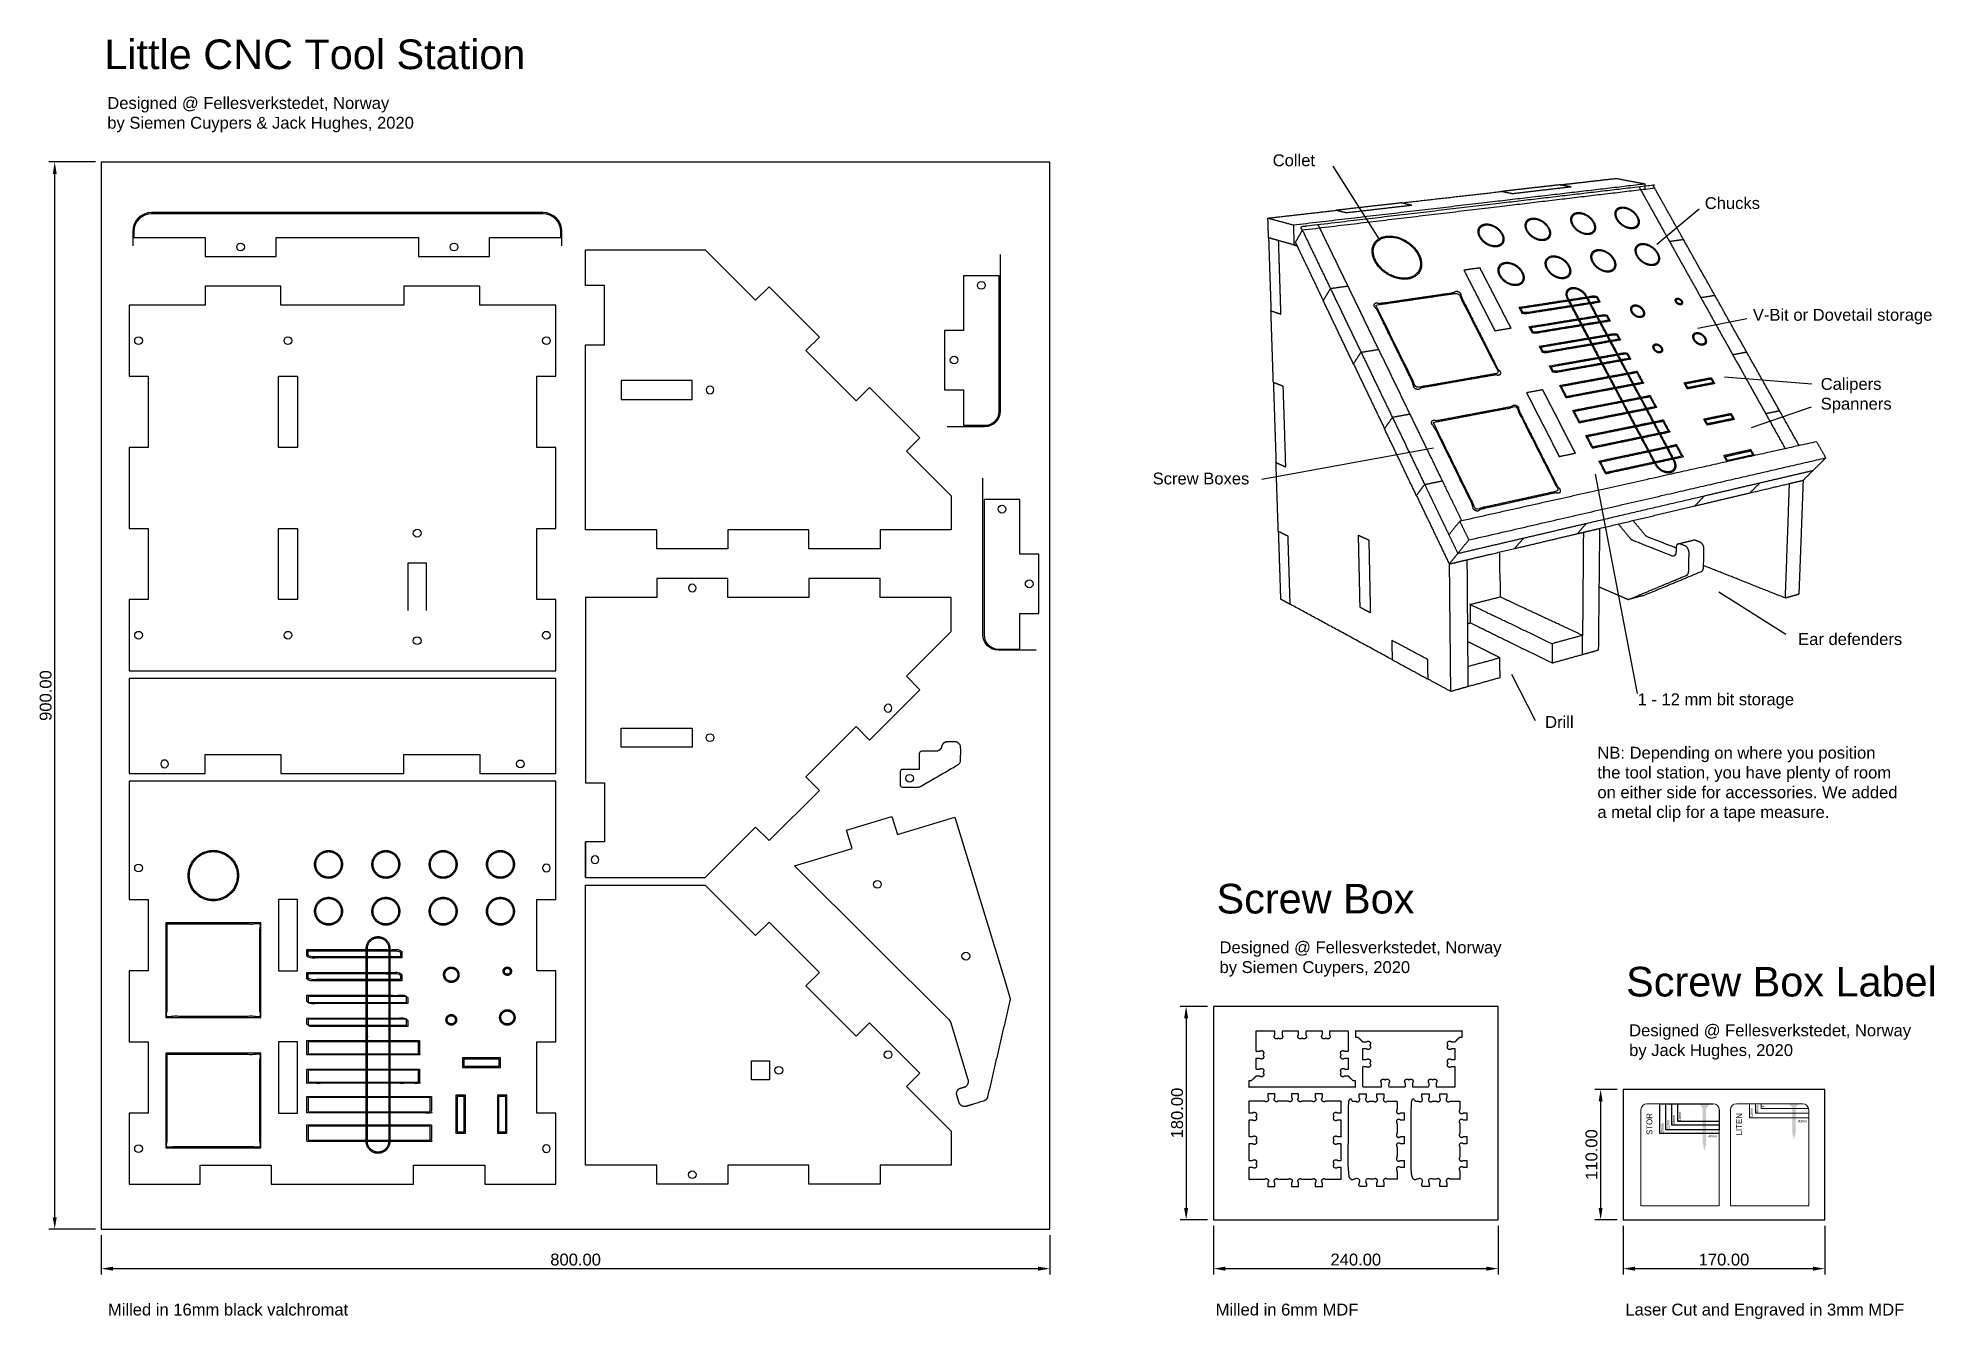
# Model space of a CAD drawing. Header units: millimetres. Extents: x 46 to 1645, y 62 to 1143.
import ezdxf

# ---------------------------------------------------------------- set-up
doc = ezdxf.new("R2010")
doc.units = ezdxf.units.MM
for name, color, linetype, true_color in [('Annotation', 1, 'Continuous', 0xff0000), ('CNC cut', 142, 'Continuous', 0x00a3b8), ('Default', 18, 'Continuous', 0x000000), ('Make2D$Visible$Curves', 18, 'Continuous', 0x000000), ('Production$Milling tool station$Cutout', 3, 'Continuous', 0x00ff00), ('Production$Milling tool station$DRILL', 40, 'Continuous', 0xffbf00), ('Production$Milling tool station$Pocket 10', 4, 'Continuous', 0x00ffff), ('Production$Milling tool station$Pocket 12', 140, 'Continuous', 0x00ceff), ('Production$Milling tool station$Pocket 8', 172, 'Continuous', 0x0000bf), ('Production$Milling tool station$V-bit 4 mm deep', 30, 'Continuous', 0xff7f00), ('Production$Screw box$Cutout screw box', 3, 'Continuous', 0x00ff00)]:
    doc.layers.add(name, color=color, linetype=linetype, true_color=true_color)
doc.styles.add('Arial Regular', font='arial.ttf')
doc.styles.add('Ebisu Regular', font='')
doc.styles.get('Ebisu Regular').set_extended_font_data('Ebisu')
doc.dimstyles.new('Default', dxfattribs={"dimscale": 10, "dimtxt": 1, "dimasz": 1, "dimexe": 0.5, "dimexo": 0.5, "dimgap": 0.25, "dimtad": 1, "dimtoh": 1, "dimzin": 1, "dimdsep": 46, "dimtxsty": 'Arial Regular', "dimcen": 0.5, "dimazin": 1, "dimtfac": 1, "dimtdec": 4, "dimtix": 1, "dimtofl": 0, "dimtmove": 1, "dimatfit": 3, "dimfxl": 1, "dimtolj": 1, "dimtzin": 1, "dimarcsym": 0})

msp = doc.modelspace()

# ---------------------------------------------------------------- texts
at = {"layer": 'Annotation', "char_height": 10, "attachment_point": 1, "style": 'Arial Regular'}
for s, insert, width in [('Collet', (1087.288, 1044.547), 90.97826), ('Chucks', (1451.678, 1008.441), 111.73913), ('V-Bit or Dovetail storage', (1492.252, 914.227), 320.1087), ('{\\fArial;Calipers}\\P{\\fArial;Spanners}\\P', (1549.475, 855.931), 137.93478), ('Screw Boxes', (986.056, 776.165), 181.30435), ('Ear defenders', (1530.432, 640.736), 193.47826), ('1 - 12 mm bit storage', (1395.025, 589.962), 281.30435), ('Drill', (1317.029, 570.787), 65.97826), ('{\\fArial;NB: Depending on where you position }\\P{\\fArial;the tool station, you have plenty of room }\\P{\\fArial;on either side for accessories. We added }\\P{\\fArial;a metal clip for a tape measure. }\\P', (1361.132, 544.916), 523.36957)]:
    msp.add_mtext(s, dxfattribs=dict(at, insert=insert, width=width))
at = {"layer": 'Default', "attachment_point": 1, "style": 'Arial Regular'}
for s, insert, char_height, width in [('Little CNC Tool Station', (101.921, 1141.404), 25, 752.17391), ('{\\fArial;Designed @ Fellesverkstedet, Norway }\\P{\\fArial;by Siemen Cuypers & Jack Hughes, 2020}', (104.456, 1092.851), 10, 533.15217), ('Screw Box', (1039.941, 429.333), 25, 382.06522), ('{\\fArial;Designed @ Fellesverkstedet, Norway }\\P{\\fArial;by Siemen Cuypers, 2020}\\P', (1042.476, 380.779), 10, 493.04348), ('Screw Box Label', (1385.374, 359.333), 25, 566.57609), ('{\\fArial;Designed @ Fellesverkstedet, Norway }\\P{\\fArial;by Jack Hughes, 2020}\\P', (1387.909, 310.779), 10, 493.04348), ('Milled in 16mm black valchromat', (104.995, 75.29), 10, 422.93478), ('Milled in 6mm MDF', (1039.278, 75.29), 10, 258.15217), ('Laser Cut and Engraved in 3mm MDF', (1384.711, 75.29), 10, 486.63043)]:
    msp.add_mtext(s, dxfattribs=dict(at, insert=insert, char_height=char_height, width=width))
at = {"layer": 'Default', "color": 18, "true_color": 0x000000, "attachment_point": 7, "rotation": 90, "style": 'Ebisu Regular'}
for s, insert, char_height, width in [('8mm', (1497.029, 236.41), 1.9756, 16.57272), ('4', (1502.03, 240.838), 1.976, 7.1559), ('STOR', (1407.57, 217.578), 4.9389, 45.43778), ('25mm', (1416.917, 219.582), 1.9756, 19.95311), ('22mm', (1421.737, 222.638), 1.9756, 19.95311), ('18mm', (1426.563, 226.496), 1.9756, 19.95311), ('15mm', (1431.564, 229.267), 1.9756, 19.95311), ('LITEN', (1483.065, 217.239), 4.9389, 45.32802), ('12mm', (1492.029, 232.582), 1.9756, 19.95311)]:
    msp.add_mtext(s, dxfattribs=dict(at, insert=insert, char_height=char_height, width=width))
at = {"layer": 'Default', "color": 18, "true_color": 0x000000, "char_height": 1.9756, "width": 19.95311, "attachment_point": 7, "style": 'Ebisu Regular'}
for s, insert in [('30mm', (1530.16, 228.22)), ('40mm', (1454.693, 215.403))]:
    msp.add_mtext(s, dxfattribs=dict(at, insert=insert))

# ---------------------------------------------------------------- blocks, each defined once
blk = doc.blocks.new('*D1')
at = {"layer": 'Default', "color": 0, "lineweight": -2}
for p, q in [((1382.9, 141), (1382.9, 99.8)), ((1552.9, 141), (1552.9, 99.8)), ((1392.9, 104.8), (1542.9, 104.8))]:
    blk.add_line(p, q, dxfattribs=at)
at = {"layer": 'Default', "color": 0}
for points in [[(1392.9, 106.5), (1392.9, 103.1), (1382.9, 104.8)], [(1542.9, 103.1), (1542.9, 106.5), (1552.9, 104.8)]]:
    blk.add_solid(points, dxfattribs=at)
at = {"layer": 'Defpoints', "color": 0}
for p in [(1382.9, 146), (1552.9, 146), (1552.9, 104.8)]:
    blk.add_point(p, dxfattribs=at)
at = {"layer": 'Default', "color": 0, "insert": (1467.9, 112.4), "char_height": 10, "attachment_point": 5, "style": 'Arial Regular'}
blk.add_mtext('\\A1;170.00', dxfattribs=at)
blk = doc.blocks.new('*D2')
at = {"layer": 'Default', "color": 0, "lineweight": -2}
for p, q in [((1037.4, 141), (1037.4, 99.8)), ((1277.4, 141), (1277.4, 99.8)), ((1047.4, 104.8), (1267.4, 104.8))]:
    blk.add_line(p, q, dxfattribs=at)
at = {"layer": 'Default', "color": 0}
for points in [[(1047.4, 106.5), (1047.4, 103.1), (1037.4, 104.8)], [(1267.4, 103.1), (1267.4, 106.5), (1277.4, 104.8)]]:
    blk.add_solid(points, dxfattribs=at)
at = {"layer": 'Defpoints', "color": 0}
for p in [(1037.4, 146), (1277.4, 146), (1277.4, 104.8)]:
    blk.add_point(p, dxfattribs=at)
at = {"layer": 'Default', "color": 0, "insert": (1157.4, 112.4), "char_height": 10, "attachment_point": 5, "style": 'Arial Regular'}
blk.add_mtext('\\A1;240.00', dxfattribs=at)
blk = doc.blocks.new('*D3')
at = {"layer": 'Default', "color": 0, "lineweight": -2}
for p, q in [((1032.4, 326), (1009.3, 326)), ((1014.3, 316), (1014.3, 156)), ((1032.4, 146), (1009.3, 146))]:
    blk.add_line(p, q, dxfattribs=at)
at = {"layer": 'Default', "color": 0}
for points in [[(1016, 316), (1012.6, 316), (1014.3, 326)], [(1012.6, 156), (1016, 156), (1014.3, 146)]]:
    blk.add_solid(points, dxfattribs=at)
at = {"layer": 'Defpoints', "color": 0}
for p in [(1037.4, 326), (1014.3, 146), (1037.4, 146)]:
    blk.add_point(p, dxfattribs=at)
at = {"layer": 'Default', "color": 0, "insert": (1006.7, 236), "char_height": 10, "attachment_point": 5, "rotation": 90, "style": 'Arial Regular'}
blk.add_mtext('\\A1;180.00', dxfattribs=at)
blk = doc.blocks.new('*D4')
at = {"layer": 'Default', "color": 0, "lineweight": -2}
for p, q in [((1377.9, 256), (1358.9, 256)), ((1363.9, 156), (1363.9, 246)), ((1377.9, 146), (1358.9, 146))]:
    blk.add_line(p, q, dxfattribs=at)
at = {"layer": 'Default', "color": 0}
for points in [[(1365.5, 246), (1362.2, 246), (1363.9, 256)], [(1362.2, 156), (1365.5, 156), (1363.9, 146)]]:
    blk.add_solid(points, dxfattribs=at)
at = {"layer": 'Defpoints', "color": 0}
for p in [(1363.9, 256), (1382.9, 256), (1382.9, 146)]:
    blk.add_point(p, dxfattribs=at)
at = {"layer": 'Default', "color": 0, "insert": (1356.2, 201), "char_height": 10, "attachment_point": 5, "rotation": 90, "style": 'Arial Regular'}
blk.add_mtext('\\A1;110.00', dxfattribs=at)
blk = doc.blocks.new('*D5')
at = {"layer": 'Default', "color": 0, "lineweight": -2}
for p, q in [((99.4, 133.1), (99.4, 99.8)), ((899.4, 133.1), (899.4, 99.8)), ((109.4, 104.8), (889.4, 104.8))]:
    blk.add_line(p, q, dxfattribs=at)
at = {"layer": 'Default', "color": 0}
for points in [[(109.4, 106.5), (109.4, 103.1), (99.4, 104.8)], [(889.4, 103.1), (889.4, 106.5), (899.4, 104.8)]]:
    blk.add_solid(points, dxfattribs=at)
at = {"layer": 'Defpoints', "color": 0}
for p in [(99.4, 138.1), (899.4, 138.1), (899.4, 104.8)]:
    blk.add_point(p, dxfattribs=at)
at = {"layer": 'Default', "color": 0, "insert": (499.4, 112.4), "char_height": 10, "attachment_point": 5, "style": 'Arial Regular'}
blk.add_mtext('\\A1;800.00', dxfattribs=at)
blk = doc.blocks.new('*D6')
at = {"layer": 'Default', "color": 0, "lineweight": -2}
for p, q in [((94.4, 1038.1), (55.1, 1038.1)), ((60.1, 148.1), (60.1, 1028.1)), ((94.4, 138.1), (55.1, 138.1))]:
    blk.add_line(p, q, dxfattribs=at)
at = {"layer": 'Default', "color": 0}
for points in [[(61.8, 1028.1), (58.5, 1028.1), (60.1, 1038.1)], [(58.5, 148.1), (61.8, 148.1), (60.1, 138.1)]]:
    blk.add_solid(points, dxfattribs=at)
at = {"layer": 'Defpoints', "color": 0}
for p in [(60.1, 1038.1), (99.4, 1038.1), (99.4, 138.1)]:
    blk.add_point(p, dxfattribs=at)
at = {"layer": 'Default', "color": 0, "insert": (52.5, 588.1), "char_height": 10, "attachment_point": 5, "rotation": 90, "style": 'Arial Regular'}
blk.add_mtext('\\A1;900.00', dxfattribs=at)

# ---------------------------------------------------------------- dimensions: what is measured, and where the dimension line sits
at = {"layer": 'Default'}
for base, p1, p2, picture, middle in [((60.121, 1038.082), (99.422, 138.082), (99.422, 1038.082), '*D6', (52.516, 588.082)), ((1014.303, 146.01), (1037.443, 326.01), (1037.443, 146.01), '*D3', (1006.698, 236.01)), ((1363.852, 256.01), (1382.876, 146.01), (1382.876, 256.01), '*D4', (1356.247, 201.01))]:
    dim = msp.add_linear_dim(base=base, p1=p1, p2=p2, angle=90, dimstyle='Default', override={"dimscale": 10, "dimtxt": 1, "dimasz": 1, "dimexe": 0.5, "dimexo": 0.5, "dimgap": 0.25, "dimtad": 1, "dimtih": 0, "dimtoh": 0, "dimdec": 2, "dimzin": 1, "dimtxsty": 'Arial Regular', "dimsah": 0, "dimcen": 0.5, "dimadec": 2, "dimazin": 1, "dimtix": 0, "dimtmove": 0, "dimtzin": 1}, dxfattribs=at)
    dim.commit()
    dim.dimension.update_dxf_attribs({"geometry": picture, "text_midpoint": middle})
for base, p1, p2, picture, middle in [((1277.443, 104.793), (1037.443, 146.01), (1277.443, 146.01), '*D2', (1157.443, 112.398)), ((1552.876, 104.793), (1382.876, 146.01), (1552.876, 146.01), '*D1', (1467.876, 112.398)), ((899.422, 104.793), (99.422, 138.082), (899.422, 138.082), '*D5', (499.422, 112.398))]:
    dim = msp.add_linear_dim(base=base, p1=p1, p2=p2, dimstyle='Default', override={"dimscale": 10, "dimtxt": 1, "dimasz": 1, "dimexe": 0.5, "dimexo": 0.5, "dimgap": 0.25, "dimtad": 1, "dimtih": 0, "dimtoh": 0, "dimdec": 2, "dimzin": 1, "dimtxsty": 'Arial Regular', "dimsah": 0, "dimcen": 0.5, "dimadec": 2, "dimazin": 1, "dimtix": 0, "dimtmove": 0, "dimtzin": 1}, dxfattribs=at)
    dim.commit()
    dim.dimension.update_dxf_attribs({"geometry": picture, "text_midpoint": middle})

# ---------------------------------------------------------------- hatches: boundary and pattern name
at = {"layer": 'Default', "true_color": 0x000000}
for points in [[(1450.041, 238.617), (1450.041, 238.29), (1450.02, 238.288), (1449.998, 238.287), (1449.976, 238.284), (1449.954, 238.281), (1449.932, 238.277), (1449.91, 238.272), (1449.888, 238.267), (1449.867, 238.261), (1449.845, 238.255), (1449.824, 238.248), (1449.803, 238.24), (1449.783, 238.232), (1449.763, 238.223), (1449.744, 238.214), (1449.734, 238.209), (1449.724, 238.204), (1449.715, 238.198), (1449.706, 238.193), (1449.697, 238.187), (1449.688, 238.182), (1449.68, 238.176), (1449.671, 238.17), (1449.663, 238.164), (1449.655, 238.158), (1449.647, 238.151), (1449.639, 238.145), (1449.631, 238.138), (1449.624, 238.131), (1449.617, 238.124), (1449.61, 238.117), (1449.603, 238.11), (1449.597, 238.102), (1449.591, 238.095), (1449.585, 238.087), (1449.579, 238.079), (1449.574, 238.072), (1449.568, 238.063), (1449.563, 238.055), (1449.559, 238.047), (1449.554, 238.038), (1449.55, 238.03), (1449.547, 238.021), (1449.545, 238.017), (1449.543, 238.012), (1449.542, 238.008), (1449.54, 238.003), (1449.539, 237.999), (1449.537, 237.994), (1449.536, 237.99), (1449.535, 237.985), (1449.534, 237.98), (1449.532, 237.976), (1449.532, 237.971), (1449.531, 237.966), (1449.53, 237.961), (1449.529, 237.956), (1449.529, 237.951), (1449.528, 237.947), (1449.527, 237.941), (1449.527, 237.935), (1449.527, 237.93), (1449.527, 237.924), (1449.527, 237.919), (1449.527, 237.913), (1449.527, 237.908), (1449.527, 237.902), (1449.528, 237.896), (1449.528, 237.891), (1449.529, 237.885), (1449.53, 237.879), (1449.53, 237.874), (1449.531, 237.868), (1449.534, 237.857), (1449.536, 237.845), (1449.539, 237.834), (1449.543, 237.822), (1449.547, 237.811), (1449.551, 237.799), (1449.555, 237.788), (1449.56, 237.776), (1449.566, 237.765), (1449.571, 237.753), (1449.577, 237.742), (1449.583, 237.73), (1449.59, 237.719), (1449.597, 237.707), (1449.604, 237.696), (1449.619, 237.673), (1449.635, 237.65), (1449.652, 237.627), (1449.67, 237.604), (1449.689, 237.581), (1449.709, 237.559), (1449.729, 237.536), (1449.75, 237.514), (1449.771, 237.492), (1449.815, 237.449), (1449.86, 237.407), (1449.906, 237.367), (1449.952, 237.328), (1450.041, 237.255), (1450.041, 234.972), (1450.02, 234.97), (1449.998, 234.968), (1449.976, 234.965), (1449.954, 234.962), (1449.932, 234.958), (1449.91, 234.954), (1449.888, 234.948), (1449.867, 234.943), (1449.845, 234.936), (1449.824, 234.929), (1449.803, 234.921), (1449.783, 234.913), (1449.763, 234.904), (1449.744, 234.895), (1449.734, 234.89), (1449.724, 234.885), (1449.715, 234.879), (1449.706, 234.874), (1449.697, 234.868), (1449.688, 234.863), (1449.68, 234.857), (1449.671, 234.851), (1449.663, 234.845), (1449.655, 234.839), (1449.647, 234.832), (1449.639, 234.826), (1449.631, 234.819), (1449.624, 234.812), (1449.617, 234.805), (1449.61, 234.798), (1449.603, 234.791), (1449.597, 234.783), (1449.591, 234.776), (1449.585, 234.768), (1449.579, 234.761), (1449.574, 234.753), (1449.568, 234.745), (1449.563, 234.736), (1449.559, 234.728), (1449.554, 234.72), (1449.55, 234.711), (1449.547, 234.702), (1449.545, 234.698), (1449.543, 234.693), (1449.542, 234.689), (1449.54, 234.685), (1449.539, 234.68), (1449.537, 234.675), (1449.536, 234.671), (1449.535, 234.666), (1449.534, 234.662), (1449.532, 234.657), (1449.532, 234.652), (1449.531, 234.647), (1449.53, 234.643), (1449.529, 234.638), (1449.529, 234.633), (1449.528, 234.628), (1449.527, 234.622), (1449.527, 234.617), (1449.527, 234.611), (1449.527, 234.606), (1449.527, 234.6), (1449.527, 234.595), (1449.527, 234.589), (1449.527, 234.583), (1449.528, 234.578), (1449.528, 234.572), (1449.529, 234.567), (1449.53, 234.561), (1449.53, 234.555), (1449.531, 234.55), (1449.534, 234.538), (1449.536, 234.527), (1449.539, 234.515), (1449.543, 234.504), (1449.547, 234.493), (1449.551, 234.481), (1449.555, 234.47), (1449.56, 234.458), (1449.566, 234.446), (1449.571, 234.435), (1449.577, 234.423), (1449.583, 234.412), (1449.59, 234.4), (1449.597, 234.389), (1449.604, 234.377), (1449.619, 234.354), (1449.635, 234.331), (1449.652, 234.308), (1449.67, 234.285), (1449.689, 234.263), (1449.709, 234.24), (1449.729, 234.218), (1449.771, 234.174), (1449.815, 234.131), (1449.86, 234.089), (1449.906, 234.048), (1449.952, 234.009), (1450.041, 233.937), (1450.041, 231.654), (1450.02, 231.652), (1449.998, 231.65), (1449.976, 231.648), (1449.954, 231.644), (1449.932, 231.64), (1449.91, 231.636), (1449.888, 231.631), (1449.867, 231.625), (1449.845, 231.618), (1449.824, 231.611), (1449.803, 231.603), (1449.783, 231.595), (1449.763, 231.586), (1449.744, 231.577), (1449.734, 231.572), (1449.724, 231.567), (1449.715, 231.561), (1449.706, 231.556), (1449.697, 231.55), (1449.688, 231.545), (1449.68, 231.539), (1449.671, 231.533), (1449.663, 231.527), (1449.655, 231.52), (1449.647, 231.514), (1449.639, 231.508), (1449.631, 231.501), (1449.624, 231.494), (1449.617, 231.487), (1449.61, 231.48), (1449.603, 231.473), (1449.597, 231.465), (1449.591, 231.458), (1449.585, 231.45), (1449.579, 231.442), (1449.574, 231.434), (1449.568, 231.426), (1449.563, 231.418), (1449.559, 231.41), (1449.554, 231.401), (1449.55, 231.393), (1449.547, 231.384), (1449.543, 231.375), (1449.542, 231.37), (1449.54, 231.366), (1449.539, 231.361), (1449.537, 231.357), (1449.536, 231.352), (1449.535, 231.347), (1449.534, 231.343), (1449.532, 231.338), (1449.532, 231.333), (1449.531, 231.329), (1449.53, 231.324), (1449.529, 231.319), (1449.529, 231.314), (1449.528, 231.309), (1449.527, 231.304), (1449.527, 231.298), (1449.527, 231.292), (1449.527, 231.287), (1449.527, 231.281), (1449.527, 231.276), (1449.527, 231.27), (1449.527, 231.265), (1449.528, 231.259), (1449.528, 231.253), (1449.529, 231.248), (1449.53, 231.242), (1449.53, 231.237), (1449.531, 231.231), (1449.534, 231.22), (1449.536, 231.208), (1449.539, 231.197), (1449.543, 231.185), (1449.547, 231.174), (1449.551, 231.162), (1449.555, 231.151), (1449.56, 231.14), (1449.566, 231.128), (1449.571, 231.116), (1449.577, 231.105), (1449.583, 231.093), (1449.59, 231.082), (1449.597, 231.07), (1449.604, 231.059), (1449.619, 231.036), (1449.635, 231.013), (1449.652, 230.99), (1449.67, 230.967), (1449.689, 230.945), (1449.709, 230.922), (1449.729, 230.9), (1449.771, 230.856), (1449.815, 230.813), (1449.86, 230.771), (1449.906, 230.73), (1449.952, 230.691), (1450.041, 230.618), (1450.041, 228.335), (1450.02, 228.334), (1449.998, 228.332), (1449.976, 228.329), (1449.954, 228.326), (1449.932, 228.322), (1449.91, 228.317), (1449.888, 228.312), (1449.867, 228.306), (1449.845, 228.3), (1449.824, 228.293), (1449.803, 228.285), (1449.783, 228.277), (1449.763, 228.268), (1449.744, 228.259), (1449.734, 228.254), (1449.724, 228.249), (1449.715, 228.243), (1449.706, 228.238), (1449.697, 228.232), (1449.688, 228.227), (1449.68, 228.221), (1449.671, 228.215), (1449.663, 228.209), (1449.655, 228.202), (1449.647, 228.196), (1449.639, 228.19), (1449.631, 228.183), (1449.624, 228.176), (1449.617, 228.169), (1449.61, 228.162), (1449.603, 228.155), (1449.597, 228.147), (1449.591, 228.14), (1449.585, 228.132), (1449.579, 228.124), (1449.574, 228.116), (1449.568, 228.108), (1449.563, 228.1), (1449.559, 228.092), (1449.554, 228.083), (1449.55, 228.075), (1449.547, 228.066), (1449.543, 228.057), (1449.542, 228.053), (1449.54, 228.048), (1449.539, 228.043), (1449.537, 228.039), (1449.536, 228.034), (1449.535, 228.03), (1449.534, 228.025), (1449.532, 228.02), (1449.532, 228.015), (1449.531, 228.011), (1449.53, 228.006), (1449.529, 228.001), (1449.529, 227.996), (1449.528, 227.991), (1449.527, 227.986), (1449.527, 227.98), (1449.527, 227.975), (1449.527, 227.969), (1449.527, 227.963), (1449.527, 227.958), (1449.527, 227.952), (1449.527, 227.947), (1449.528, 227.941), (1449.528, 227.935), (1449.529, 227.93), (1449.53, 227.924), (1449.53, 227.918), (1449.531, 227.913), (1449.534, 227.901), (1449.536, 227.89), (1449.539, 227.879), (1449.543, 227.867), (1449.547, 227.856), (1449.551, 227.844), (1449.555, 227.833), (1449.56, 227.821), (1449.566, 227.81), (1449.571, 227.798), (1449.577, 227.787), (1449.583, 227.775), (1449.59, 227.764), (1449.597, 227.752), (1449.604, 227.741), (1449.619, 227.718), (1449.635, 227.695), (1449.652, 227.672), (1449.67, 227.649), (1449.689, 227.626), (1449.709, 227.604), (1449.729, 227.582), (1449.771, 227.538), (1449.815, 227.495), (1449.86, 227.453), (1449.906, 227.412), (1449.952, 227.373), (1450.041, 227.3), (1450.041, 225.017), (1450.02, 225.016), (1449.998, 225.013), (1449.976, 225.011), (1449.954, 225.007), (1449.932, 225.003), (1449.91, 224.999), (1449.888, 224.994), (1449.867, 224.988), (1449.845, 224.981), (1449.824, 224.974), (1449.803, 224.967), (1449.783, 224.958), (1449.763, 224.949), (1449.744, 224.94), (1449.734, 224.935), (1449.724, 224.93), (1449.715, 224.925), (1449.706, 224.919), (1449.697, 224.914), (1449.688, 224.908), (1449.68, 224.902), (1449.671, 224.896), (1449.663, 224.89), (1449.655, 224.884), (1449.647, 224.877), (1449.639, 224.871), (1449.631, 224.864), (1449.624, 224.857), (1449.617, 224.85), (1449.61, 224.843), (1449.603, 224.836), (1449.597, 224.829), (1449.591, 224.821), (1449.585, 224.814), (1449.579, 224.806), (1449.574, 224.798), (1449.568, 224.79), (1449.563, 224.782), (1449.559, 224.773), (1449.554, 224.765), (1449.55, 224.756), (1449.547, 224.748), (1449.545, 224.743), (1449.543, 224.739), (1449.542, 224.734), (1449.54, 224.73), (1449.539, 224.725), (1449.537, 224.721), (1449.536, 224.716), (1449.535, 224.711), (1449.534, 224.707), (1449.532, 224.702), (1449.532, 224.697), (1449.531, 224.693), (1449.53, 224.688), (1449.529, 224.683), (1449.529, 224.678), (1449.528, 224.673), (1449.527, 224.668), (1449.527, 224.662), (1449.527, 224.657), (1449.527, 224.651), (1449.527, 224.646), (1449.527, 224.64), (1449.527, 224.634), (1449.527, 224.629), (1449.528, 224.623), (1449.528, 224.618), (1449.529, 224.612), (1449.53, 224.606), (1449.53, 224.601), (1449.531, 224.595), (1449.534, 224.584), (1449.536, 224.572), (1449.539, 224.561), (1449.543, 224.549), (1449.547, 224.538), (1449.551, 224.526), (1449.555, 224.515), (1449.56, 224.503), (1449.566, 224.492), (1449.571, 224.48), (1449.577, 224.469), (1449.583, 224.457), (1449.59, 224.446), (1449.597, 224.434), (1449.604, 224.423), (1449.619, 224.4), (1449.635, 224.377), (1449.652, 224.354), (1449.67, 224.331), (1449.689, 224.309), (1449.709, 224.286), (1449.729, 224.264), (1449.771, 224.22), (1449.815, 224.177), (1449.86, 224.135), (1449.906, 224.094), (1449.952, 224.055), (1450.041, 223.983), (1450.041, 221.699), (1450.02, 221.698), (1449.998, 221.696), (1449.976, 221.693), (1449.954, 221.69), (1449.932, 221.686), (1449.91, 221.681), (1449.888, 221.676), (1449.867, 221.67), (1449.845, 221.664), (1449.824, 221.657), (1449.803, 221.649), (1449.783, 221.641), (1449.763, 221.632), (1449.744, 221.622), (1449.734, 221.617), (1449.724, 221.612), (1449.715, 221.607), (1449.706, 221.602), (1449.697, 221.596), (1449.688, 221.59), (1449.68, 221.584), (1449.671, 221.578), (1449.663, 221.572), (1449.655, 221.566), (1449.647, 221.56), (1449.639, 221.553), (1449.631, 221.546), (1449.624, 221.539), (1449.617, 221.533), (1449.61, 221.525), (1449.603, 221.518), (1449.597, 221.511), (1449.591, 221.503), (1449.585, 221.496), (1449.579, 221.488), (1449.574, 221.48), (1449.568, 221.472), (1449.563, 221.464), (1449.559, 221.455), (1449.554, 221.447), (1449.55, 221.438), (1449.547, 221.429), (1449.543, 221.42), (1449.542, 221.416), (1449.54, 221.411), (1449.539, 221.407), (1449.537, 221.402), (1449.536, 221.398), (1449.535, 221.393), (1449.534, 221.388), (1449.532, 221.384), (1449.532, 221.379), (1449.531, 221.374), (1449.53, 221.369), (1449.529, 221.364), (1449.529, 221.36), (1449.528, 221.355), (1449.527, 221.349), (1449.527, 221.344), (1449.527, 221.338), (1449.527, 221.333), (1449.527, 221.327), (1449.527, 221.321), (1449.527, 221.316), (1449.527, 221.31), (1449.528, 221.305), (1449.528, 221.299), (1449.529, 221.293), (1449.53, 221.288), (1449.53, 221.282), (1449.531, 221.276), (1449.534, 221.265), (1449.536, 221.254), (1449.539, 221.242), (1449.543, 221.231), (1449.547, 221.219), (1449.551, 221.208), (1449.555, 221.196), (1449.56, 221.185), (1449.566, 221.173), (1449.571, 221.162), (1449.577, 221.15), (1449.583, 221.139), (1449.59, 221.127), (1449.597, 221.116), (1449.604, 221.104), (1449.619, 221.081), (1449.635, 221.058), (1449.652, 221.036), (1449.67, 221.013), (1449.689, 220.99), (1449.709, 220.968), (1449.729, 220.945), (1449.771, 220.901), (1449.815, 220.859), (1449.86, 220.817), (1449.906, 220.776), (1449.952, 220.737), (1450.041, 220.664), (1450.041, 218.382), (1450.02, 218.38), (1449.998, 218.378), (1449.976, 218.375), (1449.954, 218.372), (1449.932, 218.368), (1449.91, 218.363), (1449.888, 218.358), (1449.867, 218.352), (1449.845, 218.346), (1449.824, 218.339), (1449.803, 218.331), (1449.783, 218.323), (1449.763, 218.314), (1449.744, 218.304), (1449.734, 218.299), (1449.724, 218.294), (1449.715, 218.289), (1449.706, 218.284), (1449.697, 218.278), (1449.688, 218.272), (1449.68, 218.266), (1449.671, 218.26), (1449.663, 218.254), (1449.655, 218.248), (1449.647, 218.242), (1449.639, 218.235), (1449.631, 218.228), (1449.624, 218.222), (1449.617, 218.215), (1449.61, 218.207), (1449.603, 218.2), (1449.597, 218.193), (1449.591, 218.185), (1449.585, 218.178), (1449.579, 218.17), (1449.574, 218.162), (1449.568, 218.154), (1449.563, 218.146), (1449.559, 218.137), (1449.554, 218.129), (1449.55, 218.12), (1449.547, 218.111), (1449.543, 218.103), (1449.542, 218.098), (1449.54, 218.094), (1449.539, 218.089), (1449.537, 218.084), (1449.536, 218.08), (1449.535, 218.075), (1449.534, 218.07), (1449.532, 218.066), (1449.532, 218.061), (1449.531, 218.056), (1449.53, 218.051), (1449.529, 218.047), (1449.529, 218.042), (1449.528, 218.037), (1449.527, 218.031), (1449.527, 218.026), (1449.527, 218.02), (1449.527, 218.015), (1449.527, 218.009), (1449.527, 218.004), (1449.527, 217.998), (1449.527, 217.992), (1449.528, 217.987), (1449.528, 217.981), (1449.529, 217.975), (1449.53, 217.97), (1449.53, 217.964), (1449.531, 217.958), (1449.534, 217.947), (1449.536, 217.936), (1449.539, 217.924), (1449.543, 217.913), (1449.547, 217.901), (1449.551, 217.89), (1449.555, 217.878), (1449.56, 217.867), (1449.566, 217.855), (1449.571, 217.844), (1449.577, 217.832), (1449.583, 217.821), (1449.59, 217.809), (1449.597, 217.798), (1449.604, 217.786), (1449.619, 217.763), (1449.635, 217.74), (1449.652, 217.717), (1449.67, 217.695), (1449.689, 217.672), (1449.709, 217.65), (1449.729, 217.627), (1449.771, 217.583), (1449.815, 217.54), (1449.86, 217.498), (1449.906, 217.458), (1449.952, 217.419), (1450.041, 217.346), (1450.041, 215.063), (1450.02, 215.062), (1449.998, 215.06), (1449.976, 215.057), (1449.954, 215.054), (1449.932, 215.05), (1449.91, 215.045), (1449.888, 215.04), (1449.867, 215.034), (1449.845, 215.028), (1449.824, 215.021), (1449.803, 215.013), (1449.783, 215.005), (1449.763, 214.996), (1449.744, 214.986), (1449.734, 214.981), (1449.724, 214.976), (1449.715, 214.971), (1449.706, 214.966), (1449.697, 214.96), (1449.688, 214.954), (1449.68, 214.948), (1449.671, 214.943), (1449.663, 214.936), (1449.655, 214.93), (1449.647, 214.924), (1449.639, 214.917), (1449.631, 214.91), (1449.624, 214.904), (1449.617, 214.897), (1449.61, 214.89), (1449.603, 214.882), (1449.597, 214.875), (1449.591, 214.867), (1449.585, 214.86), (1449.579, 214.852), (1449.574, 214.844), (1449.568, 214.836), (1449.563, 214.828), (1449.559, 214.819), (1449.554, 214.811), (1449.55, 214.802), (1449.547, 214.794), (1449.543, 214.785), (1449.542, 214.78), (1449.54, 214.776), (1449.539, 214.771), (1449.537, 214.767), (1449.536, 214.762), (1449.535, 214.757), (1449.534, 214.753), (1449.532, 214.748), (1449.532, 214.743), (1449.531, 214.738), (1449.53, 214.734), (1449.529, 214.729), (1449.529, 214.724), (1449.528, 214.719), (1449.527, 214.713), (1449.527, 214.708), (1449.527, 214.702), (1449.527, 214.697), (1449.527, 214.691), (1449.527, 214.686), (1449.527, 214.68), (1449.527, 214.674), (1449.528, 214.669), (1449.528, 214.663), (1449.529, 214.658), (1449.53, 214.652), (1449.53, 214.646), (1449.531, 214.641), (1449.534, 214.629), (1449.536, 214.618), (1449.539, 214.606), (1449.543, 214.595), (1449.547, 214.584), (1449.551, 214.572), (1449.555, 214.561), (1449.56, 214.549), (1449.566, 214.537), (1449.571, 214.526), (1449.577, 214.514), (1449.583, 214.503), (1449.59, 214.491), (1449.597, 214.48), (1449.604, 214.468), (1449.619, 214.445), (1449.635, 214.422), (1449.652, 214.399), (1449.67, 214.377), (1449.689, 214.354), (1449.709, 214.331), (1449.729, 214.309), (1449.771, 214.265), (1449.815, 214.222), (1449.86, 214.18), (1449.906, 214.139), (1449.952, 214.1), (1450.041, 214.028), (1450.041, 211.739), (1450.02, 211.736), (1449.999, 211.733), (1449.979, 211.728), (1449.959, 211.724), (1449.94, 211.718), (1449.922, 211.713), (1449.913, 211.71), (1449.904, 211.707), (1449.895, 211.703), (1449.887, 211.7), (1449.879, 211.696), (1449.87, 211.693), (1449.862, 211.689), (1449.854, 211.685), (1449.847, 211.681), (1449.839, 211.677), (1449.831, 211.673), (1449.824, 211.668), (1449.817, 211.664), (1449.81, 211.659), (1449.803, 211.654), (1449.796, 211.649), (1449.79, 211.644), (1449.783, 211.639), (1449.777, 211.634), (1449.771, 211.629), (1449.765, 211.623), (1449.759, 211.618), (1449.754, 211.612), (1449.748, 211.606), (1449.743, 211.601), (1449.738, 211.595), (1449.733, 211.588), (1449.728, 211.582), (1449.723, 211.576), (1449.719, 211.569), (1449.714, 211.563), (1449.71, 211.556), (1449.706, 211.549), (1449.702, 211.543), (1449.698, 211.536), (1449.695, 211.528), (1449.691, 211.521), (1449.688, 211.514), (1449.685, 211.507), (1449.682, 211.499), (1449.679, 211.491), (1449.677, 211.484), (1449.674, 211.476), (1449.672, 211.468), (1449.67, 211.46), (1449.668, 211.452), (1449.666, 211.443), (1449.664, 211.435), (1449.663, 211.426), (1449.662, 211.418), (1449.661, 211.409), (1449.66, 211.4), (1449.659, 211.39), (1449.658, 211.379), (1449.658, 211.368), (1449.658, 211.357), (1449.658, 211.347), (1449.659, 211.336), (1449.66, 211.325), (1449.662, 211.314), (1449.664, 211.303), (1449.666, 211.292), (1449.668, 211.281), (1449.671, 211.27), (1449.674, 211.259), (1449.678, 211.248), (1449.681, 211.237), (1449.685, 211.226), (1449.69, 211.214), (1449.694, 211.203), (1449.699, 211.192), (1449.704, 211.181), (1449.71, 211.17), (1449.715, 211.159), (1449.721, 211.148), (1449.728, 211.137), (1449.734, 211.126), (1449.741, 211.115), (1449.756, 211.092), (1449.771, 211.07), (1449.787, 211.048), (1449.805, 211.027), (1449.823, 211.005), (1449.842, 210.984), (1449.862, 210.962), (1449.883, 210.941), (1449.905, 210.92), (1449.928, 210.9), (1449.951, 210.88), (1449.975, 210.86), (1449.999, 210.84), (1450.025, 210.821), (1450.051, 210.801), (1450.077, 210.783), (1450.105, 210.765), (1450.132, 210.747), (1450.16, 210.729), (1450.221, 210.187), (1450.301, 209.611), (1450.497, 208.398), (1450.481, 208.393), (1450.465, 208.388), (1450.449, 208.382), (1450.434, 208.376), (1450.419, 208.37), (1450.405, 208.363), (1450.391, 208.357), (1450.377, 208.349), (1450.364, 208.342), (1450.352, 208.334), (1450.339, 208.326), (1450.333, 208.321), (1450.328, 208.317), (1450.322, 208.313), (1450.316, 208.308), (1450.311, 208.304), (1450.305, 208.299), (1450.3, 208.294), (1450.295, 208.29), (1450.29, 208.285), (1450.285, 208.28), (1450.28, 208.275), (1450.275, 208.27), (1450.271, 208.265), (1450.266, 208.259), (1450.262, 208.254), (1450.258, 208.249), (1450.254, 208.243), (1450.25, 208.238), (1450.246, 208.232), (1450.242, 208.226), (1450.238, 208.22), (1450.235, 208.215), (1450.232, 208.209), (1450.228, 208.203), (1450.225, 208.197), (1450.222, 208.19), (1450.219, 208.184), (1450.217, 208.178), (1450.214, 208.172), (1450.212, 208.165), (1450.209, 208.159), (1450.207, 208.152), (1450.205, 208.145), (1450.203, 208.139), (1450.201, 208.132), (1450.2, 208.125), (1450.198, 208.118), (1450.197, 208.111), (1450.196, 208.104), (1450.194, 208.097), (1450.193, 208.089), (1450.193, 208.082), (1450.192, 208.071), (1450.191, 208.061), (1450.191, 208.05), (1450.191, 208.039), (1450.191, 208.028), (1450.192, 208.017), (1450.193, 208.006), (1450.194, 207.995), (1450.196, 207.984), (1450.198, 207.973), (1450.2, 207.961), (1450.203, 207.95), (1450.206, 207.939), (1450.209, 207.928), (1450.212, 207.917), (1450.216, 207.905), (1450.22, 207.894), (1450.224, 207.883), (1450.229, 207.872), (1450.234, 207.86), (1450.239, 207.849), (1450.244, 207.838), (1450.25, 207.827), (1450.256, 207.815), (1450.262, 207.804), (1450.269, 207.793), (1450.276, 207.782), (1450.283, 207.771), (1450.298, 207.748), (1450.313, 207.726), (1450.33, 207.704), (1450.348, 207.682), (1450.367, 207.661), (1450.386, 207.639), (1450.407, 207.618), (1450.428, 207.597), (1450.451, 207.576), (1450.474, 207.556), (1450.497, 207.536), (1450.522, 207.516), (1450.547, 207.496), (1450.573, 207.477), (1450.6, 207.458), (1450.628, 207.44), (1450.656, 207.422), (1450.684, 207.405), (1451.187, 204.937), (1451.426, 203.876), (1451.426, 203.876), (1451.779, 205.472), (1452.103, 207.069), (1452.42, 208.847), (1452.449, 208.848), (1452.477, 208.849), (1452.504, 208.851), (1452.531, 208.853), (1452.558, 208.856), (1452.583, 208.86), (1452.609, 208.865), (1452.633, 208.87), (1452.657, 208.876), (1452.68, 208.883), (1452.692, 208.887), (1452.703, 208.891), (1452.714, 208.895), (1452.725, 208.899), (1452.736, 208.903), (1452.746, 208.907), (1452.756, 208.912), (1452.766, 208.917), (1452.776, 208.922), (1452.786, 208.927), (1452.795, 208.932), (1452.805, 208.938), (1452.814, 208.943), (1452.823, 208.949), (1452.831, 208.955), (1452.84, 208.961), (1452.848, 208.967), (1452.856, 208.974), (1452.863, 208.98), (1452.871, 208.987), (1452.878, 208.994), (1452.885, 209.001), (1452.892, 209.008), (1452.899, 209.015), (1452.905, 209.023), (1452.911, 209.03), (1452.917, 209.038), (1452.923, 209.046), (1452.928, 209.054), (1452.933, 209.062), (1452.938, 209.071), (1452.942, 209.079), (1452.947, 209.088), (1452.951, 209.097), (1452.955, 209.106), (1452.958, 209.115), (1452.961, 209.124), (1452.964, 209.133), (1452.967, 209.143), (1452.969, 209.153), (1452.971, 209.162), (1452.973, 209.172), (1452.974, 209.182), (1452.976, 209.193), (1452.977, 209.203), (1452.977, 209.212), (1452.978, 209.222), (1452.978, 209.232), (1452.978, 209.242), (1452.978, 209.252), (1452.978, 209.262), (1452.977, 209.272), (1452.976, 209.282), (1452.975, 209.292), (1452.974, 209.302), (1452.972, 209.313), (1452.971, 209.323), (1452.969, 209.333), (1452.967, 209.343), (1452.965, 209.353), (1452.962, 209.363), (1452.959, 209.374), (1452.956, 209.384), (1452.953, 209.394), (1452.95, 209.404), (1452.946, 209.414), (1452.943, 209.425), (1452.939, 209.435), (1452.935, 209.445), (1452.93, 209.455), (1452.921, 209.476), (1452.911, 209.496), (1452.899, 209.516), (1452.888, 209.536), (1452.875, 209.556), (1452.861, 209.576), (1452.847, 209.596), (1452.832, 209.616), (1452.816, 209.635), (1452.799, 209.655), (1452.781, 209.674), (1452.762, 209.693), (1452.743, 209.711), (1452.723, 209.73), (1452.702, 209.748), (1452.68, 209.766), (1452.657, 209.784), (1452.634, 209.801), (1452.609, 209.818), (1452.748, 210.839), (1452.774, 211.071), (1452.795, 211.292), (1452.808, 211.501), (1452.812, 211.6), (1452.813, 211.696), (1452.813, 212.167), (1452.835, 212.168), (1452.857, 212.17), (1452.879, 212.173), (1452.901, 212.176), (1452.922, 212.18), (1452.944, 212.185), (1452.966, 212.19), (1452.988, 212.196), (1453.009, 212.202), (1453.03, 212.209), (1453.051, 212.217), (1453.071, 212.225), (1453.091, 212.234), (1453.111, 212.244), (1453.12, 212.248), (1453.13, 212.254), (1453.139, 212.259), (1453.148, 212.264), (1453.157, 212.27), (1453.166, 212.275), (1453.175, 212.281), (1453.183, 212.287), (1453.191, 212.293), (1453.2, 212.3), (1453.208, 212.306), (1453.215, 212.313), (1453.223, 212.319), (1453.23, 212.326), (1453.237, 212.333), (1453.244, 212.34), (1453.251, 212.347), (1453.257, 212.355), (1453.263, 212.362), (1453.269, 212.37), (1453.275, 212.378), (1453.281, 212.386), (1453.286, 212.394), (1453.291, 212.402), (1453.295, 212.41), (1453.3, 212.419), (1453.304, 212.427), (1453.307, 212.436), (1453.311, 212.445), (1453.312, 212.45), (1453.314, 212.454), (1453.315, 212.459), (1453.317, 212.463), (1453.318, 212.468), (1453.319, 212.473), (1453.32, 212.477), (1453.321, 212.482), (1453.322, 212.487), (1453.323, 212.491), (1453.324, 212.496), (1453.325, 212.501), (1453.325, 212.506), (1453.326, 212.511), (1453.326, 212.516), (1453.327, 212.522), (1453.327, 212.528), (1453.327, 212.533), (1453.327, 212.539), (1453.327, 212.544), (1453.327, 212.55), (1453.327, 212.555), (1453.326, 212.561), (1453.326, 212.567), (1453.325, 212.572), (1453.324, 212.578), (1453.323, 212.584), (1453.323, 212.589), (1453.32, 212.601), (1453.318, 212.612), (1453.315, 212.623), (1453.311, 212.635), (1453.307, 212.646), (1453.303, 212.658), (1453.299, 212.669), (1453.294, 212.681), (1453.288, 212.692), (1453.283, 212.704), (1453.277, 212.715), (1453.271, 212.727), (1453.264, 212.738), (1453.257, 212.75), (1453.25, 212.761), (1453.235, 212.784), (1453.219, 212.807), (1453.202, 212.83), (1453.184, 212.853), (1453.165, 212.876), (1453.145, 212.898), (1453.125, 212.92), (1453.104, 212.942), (1453.083, 212.964), (1453.039, 213.007), (1452.994, 213.049), (1452.948, 213.09), (1452.902, 213.128), (1452.813, 213.201), (1452.813, 215.485), (1452.834, 215.486), (1452.856, 215.488), (1452.878, 215.491), (1452.9, 215.494), (1452.922, 215.498), (1452.944, 215.503), (1452.966, 215.508), (1452.987, 215.514), (1453.009, 215.52), (1453.03, 215.527), (1453.051, 215.535), (1453.071, 215.543), (1453.091, 215.552), (1453.11, 215.562), (1453.12, 215.567), (1453.129, 215.572), (1453.139, 215.577), (1453.148, 215.582), (1453.157, 215.588), (1453.166, 215.594), (1453.174, 215.599), (1453.183, 215.605), (1453.191, 215.612), (1453.199, 215.618), (1453.207, 215.624), (1453.215, 215.631), (1453.223, 215.637), (1453.23, 215.644), (1453.237, 215.651), (1453.244, 215.658), (1453.251, 215.666), (1453.257, 215.673), (1453.263, 215.68), (1453.269, 215.688), (1453.275, 215.696), (1453.28, 215.704), (1453.286, 215.712), (1453.29, 215.72), (1453.295, 215.728), (1453.299, 215.737), (1453.303, 215.745), (1453.307, 215.754), (1453.311, 215.763), (1453.312, 215.767), (1453.314, 215.772), (1453.315, 215.776), (1453.317, 215.781), (1453.318, 215.786), (1453.319, 215.79), (1453.32, 215.795), (1453.321, 215.8), (1453.322, 215.804), (1453.323, 215.809), (1453.324, 215.814), (1453.325, 215.819), (1453.325, 215.824), (1453.326, 215.828), (1453.326, 215.834), (1453.327, 215.84), (1453.327, 215.845), (1453.327, 215.851), (1453.327, 215.856), (1453.327, 215.862), (1453.327, 215.867), (1453.327, 215.873), (1453.326, 215.879), (1453.326, 215.884), (1453.325, 215.89), (1453.324, 215.896), (1453.323, 215.901), (1453.323, 215.907), (1453.32, 215.918), (1453.318, 215.93), (1453.315, 215.941), (1453.311, 215.952), (1453.307, 215.964), (1453.303, 215.975), (1453.299, 215.987), (1453.294, 215.998), (1453.288, 216.01), (1453.283, 216.021), (1453.277, 216.033), (1453.271, 216.045), (1453.264, 216.056), (1453.257, 216.068), (1453.25, 216.079), (1453.235, 216.102), (1453.219, 216.125), (1453.202, 216.148), (1453.184, 216.171), (1453.165, 216.193), (1453.145, 216.216), (1453.125, 216.238), (1453.104, 216.26), (1453.083, 216.282), (1453.039, 216.325), (1452.994, 216.367), (1452.948, 216.408), (1452.902, 216.447), (1452.813, 216.519), (1452.813, 218.803), (1452.834, 218.804), (1452.856, 218.806), (1452.878, 218.809), (1452.9, 218.812), (1452.922, 218.816), (1452.944, 218.821), (1452.966, 218.826), (1452.987, 218.832), (1453.009, 218.838), (1453.03, 218.845), (1453.051, 218.853), (1453.071, 218.861), (1453.091, 218.87), (1453.11, 218.88), (1453.12, 218.885), (1453.129, 218.89), (1453.139, 218.895), (1453.148, 218.9), (1453.157, 218.906), (1453.166, 218.912), (1453.174, 218.917), (1453.183, 218.923), (1453.191, 218.93), (1453.199, 218.936), (1453.207, 218.942), (1453.215, 218.949), (1453.223, 218.955), (1453.23, 218.962), (1453.237, 218.969), (1453.244, 218.976), (1453.251, 218.984), (1453.257, 218.991), (1453.263, 218.998), (1453.269, 219.006), (1453.275, 219.014), (1453.28, 219.022), (1453.286, 219.03), (1453.29, 219.038), (1453.295, 219.046), (1453.299, 219.055), (1453.303, 219.063), (1453.307, 219.072), (1453.311, 219.081), (1453.312, 219.086), (1453.314, 219.09), (1453.315, 219.095), (1453.317, 219.099), (1453.318, 219.104), (1453.319, 219.108), (1453.32, 219.113), (1453.321, 219.118), (1453.322, 219.123), (1453.323, 219.127), (1453.324, 219.132), (1453.325, 219.137), (1453.325, 219.142), (1453.326, 219.147), (1453.326, 219.152), (1453.327, 219.158), (1453.327, 219.163), (1453.327, 219.169), (1453.327, 219.174), (1453.327, 219.18), (1453.327, 219.186), (1453.327, 219.191), (1453.326, 219.197), (1453.326, 219.203), (1453.325, 219.208), (1453.324, 219.214), (1453.323, 219.219), (1453.323, 219.225), (1453.32, 219.237), (1453.318, 219.248), (1453.315, 219.259), (1453.311, 219.271), (1453.307, 219.282), (1453.303, 219.294), (1453.299, 219.305), (1453.294, 219.317), (1453.288, 219.328), (1453.283, 219.34), (1453.277, 219.351), (1453.271, 219.363), (1453.264, 219.374), (1453.257, 219.386), (1453.25, 219.398), (1453.235, 219.421), (1453.219, 219.444), (1453.202, 219.466), (1453.184, 219.489), (1453.165, 219.512), (1453.145, 219.534), (1453.125, 219.557), (1453.104, 219.579), (1453.083, 219.601), (1453.039, 219.644), (1452.994, 219.686), (1452.948, 219.726), (1452.902, 219.765), (1452.813, 219.838), (1452.813, 222.122), (1452.834, 222.123), (1452.856, 222.125), (1452.878, 222.128), (1452.9, 222.131), (1452.922, 222.135), (1452.944, 222.139), (1452.966, 222.144), (1452.987, 222.15), (1453.009, 222.157), (1453.03, 222.164), (1453.051, 222.171), (1453.071, 222.18), (1453.091, 222.188), (1453.11, 222.198), (1453.12, 222.203), (1453.129, 222.208), (1453.139, 222.213), (1453.148, 222.219), (1453.157, 222.224), (1453.166, 222.23), (1453.174, 222.236), (1453.183, 222.242), (1453.191, 222.248), (1453.199, 222.254), (1453.207, 222.26), (1453.215, 222.267), (1453.223, 222.274), (1453.23, 222.28), (1453.237, 222.287), (1453.244, 222.295), (1453.251, 222.302), (1453.257, 222.309), (1453.263, 222.317), (1453.269, 222.324), (1453.275, 222.332), (1453.28, 222.34), (1453.286, 222.348), (1453.29, 222.356), (1453.295, 222.365), (1453.299, 222.373), (1453.303, 222.382), (1453.307, 222.391), (1453.311, 222.399), (1453.312, 222.404), (1453.314, 222.408), (1453.315, 222.413), (1453.317, 222.418), (1453.318, 222.422), (1453.319, 222.427), (1453.32, 222.432), (1453.321, 222.436), (1453.322, 222.441), (1453.323, 222.446), (1453.324, 222.451), (1453.325, 222.455), (1453.325, 222.46), (1453.326, 222.465), (1453.326, 222.471), (1453.327, 222.476), (1453.327, 222.482), (1453.327, 222.487), (1453.327, 222.493), (1453.327, 222.499), (1453.327, 222.504), (1453.327, 222.51), (1453.326, 222.515), (1453.326, 222.521), (1453.325, 222.527), (1453.324, 222.532), (1453.323, 222.538), (1453.323, 222.544), (1453.32, 222.555), (1453.318, 222.566), (1453.315, 222.578), (1453.311, 222.589), (1453.307, 222.601), (1453.303, 222.612), (1453.299, 222.624), (1453.294, 222.635), (1453.288, 222.647), (1453.283, 222.658), (1453.277, 222.67), (1453.271, 222.681), (1453.264, 222.693), (1453.257, 222.704), (1453.25, 222.716), (1453.235, 222.739), (1453.219, 222.762), (1453.202, 222.785), (1453.184, 222.807), (1453.165, 222.83), (1453.145, 222.852), (1453.125, 222.875), (1453.083, 222.919), (1453.039, 222.962), (1452.994, 223.004), (1452.948, 223.044), (1452.902, 223.083), (1452.813, 223.156), (1452.813, 225.44), (1452.834, 225.441), (1452.856, 225.443), (1452.878, 225.446), (1452.9, 225.449), (1452.922, 225.453), (1452.944, 225.457), (1452.966, 225.463), (1452.987, 225.468), (1453.009, 225.475), (1453.03, 225.482), (1453.051, 225.489), (1453.071, 225.498), (1453.091, 225.507), (1453.11, 225.516), (1453.12, 225.521), (1453.129, 225.526), (1453.139, 225.531), (1453.148, 225.537), (1453.157, 225.542), (1453.166, 225.548), (1453.174, 225.554), (1453.183, 225.56), (1453.191, 225.566), (1453.199, 225.572), (1453.207, 225.579), (1453.215, 225.585), (1453.223, 225.592), (1453.23, 225.599), (1453.237, 225.606), (1453.244, 225.613), (1453.251, 225.62), (1453.257, 225.627), (1453.263, 225.635), (1453.269, 225.642), (1453.275, 225.65), (1453.28, 225.658), (1453.286, 225.666), (1453.29, 225.674), (1453.295, 225.683), (1453.299, 225.691), (1453.303, 225.7), (1453.307, 225.709), (1453.311, 225.717), (1453.312, 225.722), (1453.314, 225.726), (1453.315, 225.731), (1453.317, 225.736), (1453.318, 225.74), (1453.319, 225.745), (1453.32, 225.749), (1453.321, 225.754), (1453.322, 225.759), (1453.323, 225.764), (1453.324, 225.769), (1453.325, 225.773), (1453.325, 225.778), (1453.326, 225.783), (1453.326, 225.789), (1453.327, 225.794), (1453.327, 225.8), (1453.327, 225.805), (1453.327, 225.811), (1453.327, 225.816), (1453.327, 225.822), (1453.327, 225.828), (1453.326, 225.833), (1453.326, 225.839), (1453.325, 225.845), (1453.324, 225.85), (1453.323, 225.856), (1453.323, 225.862), (1453.32, 225.873), (1453.318, 225.884), (1453.315, 225.896), (1453.311, 225.907), (1453.307, 225.919), (1453.303, 225.93), (1453.299, 225.942), (1453.294, 225.953), (1453.288, 225.965), (1453.283, 225.976), (1453.277, 225.988), (1453.271, 225.999), (1453.264, 226.011), (1453.257, 226.022), (1453.25, 226.034), (1453.235, 226.057), (1453.219, 226.08), (1453.202, 226.103), (1453.184, 226.125), (1453.165, 226.148), (1453.145, 226.171), (1453.125, 226.193), (1453.104, 226.215), (1453.083, 226.237), (1453.039, 226.28), (1452.994, 226.322), (1452.948, 226.362), (1452.902, 226.401), (1452.813, 226.474), (1452.813, 228.758), (1452.834, 228.759), (1452.856, 228.761), (1452.878, 228.764), (1452.9, 228.767), (1452.922, 228.771), (1452.944, 228.775), (1452.966, 228.781), (1452.987, 228.786), (1453.009, 228.793), (1453.03, 228.8), (1453.051, 228.808), (1453.071, 228.816), (1453.091, 228.825), (1453.11, 228.834), (1453.12, 228.839), (1453.129, 228.844), (1453.139, 228.849), (1453.148, 228.855), (1453.157, 228.86), (1453.166, 228.866), (1453.174, 228.872), (1453.183, 228.878), (1453.191, 228.884), (1453.199, 228.89), (1453.207, 228.897), (1453.215, 228.903), (1453.223, 228.91), (1453.23, 228.917), (1453.237, 228.924), (1453.244, 228.931), (1453.251, 228.938), (1453.257, 228.945), (1453.263, 228.953), (1453.269, 228.96), (1453.275, 228.968), (1453.28, 228.976), (1453.286, 228.984), (1453.29, 228.992), (1453.295, 229.001), (1453.299, 229.009), (1453.303, 229.018), (1453.307, 229.027), (1453.311, 229.035), (1453.312, 229.04), (1453.314, 229.044), (1453.315, 229.049), (1453.317, 229.053), (1453.318, 229.058), (1453.319, 229.063), (1453.32, 229.067), (1453.321, 229.072), (1453.322, 229.077), (1453.323, 229.082), (1453.324, 229.086), (1453.325, 229.091), (1453.325, 229.096), (1453.326, 229.101), (1453.326, 229.107), (1453.327, 229.112), (1453.327, 229.118), (1453.327, 229.123), (1453.327, 229.129), (1453.327, 229.134), (1453.327, 229.14), (1453.327, 229.146), (1453.326, 229.151), (1453.326, 229.157), (1453.325, 229.162), (1453.324, 229.168), (1453.323, 229.174), (1453.323, 229.179), (1453.32, 229.191), (1453.318, 229.202), (1453.315, 229.214), (1453.311, 229.225), (1453.307, 229.236), (1453.303, 229.248), (1453.299, 229.259), (1453.294, 229.271), (1453.288, 229.282), (1453.283, 229.294), (1453.277, 229.306), (1453.271, 229.317), (1453.264, 229.329), (1453.257, 229.34), (1453.25, 229.352), (1453.235, 229.375), (1453.219, 229.398), (1453.202, 229.421), (1453.184, 229.443), (1453.165, 229.466), (1453.145, 229.488), (1453.125, 229.511), (1453.104, 229.533), (1453.083, 229.555), (1453.039, 229.598), (1452.994, 229.64), (1452.948, 229.68), (1452.902, 229.719), (1452.813, 229.792), (1452.813, 232.076), (1452.834, 232.077), (1452.856, 232.079), (1452.878, 232.082), (1452.9, 232.085), (1452.922, 232.089), (1452.944, 232.093), (1452.966, 232.098), (1452.987, 232.104), (1453.009, 232.111), (1453.03, 232.118), (1453.051, 232.125), (1453.071, 232.134), (1453.091, 232.143), (1453.11, 232.152), (1453.12, 232.157), (1453.129, 232.162), (1453.139, 232.167), (1453.148, 232.173), (1453.157, 232.178), (1453.166, 232.184), (1453.174, 232.19), (1453.183, 232.196), (1453.191, 232.202), (1453.199, 232.208), (1453.207, 232.215), (1453.215, 232.221), (1453.223, 232.228), (1453.23, 232.235), (1453.237, 232.242), (1453.244, 232.249), (1453.251, 232.256), (1453.257, 232.263), (1453.263, 232.271), (1453.269, 232.278), (1453.275, 232.286), (1453.28, 232.294), (1453.286, 232.302), (1453.29, 232.31), (1453.295, 232.319), (1453.299, 232.327), (1453.303, 232.336), (1453.307, 232.345), (1453.311, 232.354), (1453.312, 232.358), (1453.314, 232.363), (1453.315, 232.367), (1453.317, 232.372), (1453.318, 232.376), (1453.319, 232.381), (1453.32, 232.386), (1453.321, 232.39), (1453.322, 232.395), (1453.323, 232.4), (1453.324, 232.405), (1453.325, 232.409), (1453.325, 232.414), (1453.326, 232.419), (1453.326, 232.425), (1453.327, 232.43), (1453.327, 232.436), (1453.327, 232.441), (1453.327, 232.447), (1453.327, 232.453), (1453.327, 232.458), (1453.327, 232.464), (1453.326, 232.469), (1453.326, 232.475), (1453.325, 232.481), (1453.324, 232.486), (1453.323, 232.492), (1453.323, 232.498), (1453.32, 232.509), (1453.318, 232.52), (1453.315, 232.532), (1453.311, 232.543), (1453.307, 232.555), (1453.303, 232.566), (1453.299, 232.578), (1453.294, 232.589), (1453.288, 232.601), (1453.283, 232.612), (1453.277, 232.624), (1453.271, 232.635), (1453.264, 232.647), (1453.257, 232.658), (1453.25, 232.67), (1453.235, 232.693), (1453.219, 232.716), (1453.202, 232.739), (1453.184, 232.762), (1453.165, 232.784), (1453.145, 232.807), (1453.125, 232.829), (1453.104, 232.851), (1453.083, 232.873), (1453.039, 232.916), (1452.994, 232.958), (1452.948, 232.998), (1452.902, 233.037), (1452.813, 233.11), (1452.813, 235.394), (1452.834, 235.395), (1452.856, 235.397), (1452.878, 235.4), (1452.9, 235.403), (1452.922, 235.407), (1452.944, 235.411), (1452.966, 235.417), (1452.987, 235.423), (1453.009, 235.429), (1453.03, 235.436), (1453.051, 235.444), (1453.071, 235.452), (1453.091, 235.461), (1453.11, 235.47), (1453.12, 235.475), (1453.129, 235.48), (1453.139, 235.486), (1453.148, 235.491), (1453.157, 235.497), (1453.166, 235.502), (1453.174, 235.508), (1453.183, 235.514), (1453.191, 235.52), (1453.199, 235.526), (1453.207, 235.533), (1453.215, 235.539), (1453.223, 235.546), (1453.23, 235.553), (1453.237, 235.56), (1453.244, 235.567), (1453.251, 235.574), (1453.257, 235.582), (1453.263, 235.589), (1453.269, 235.597), (1453.275, 235.605), (1453.28, 235.612), (1453.286, 235.621), (1453.29, 235.629), (1453.295, 235.637), (1453.299, 235.645), (1453.303, 235.654), (1453.307, 235.663), (1453.311, 235.672), (1453.312, 235.676), (1453.314, 235.681), (1453.315, 235.685), (1453.317, 235.69), (1453.318, 235.694), (1453.319, 235.699), (1453.32, 235.704), (1453.321, 235.708), (1453.322, 235.713), (1453.323, 235.718), (1453.324, 235.723), (1453.325, 235.727), (1453.325, 235.732), (1453.326, 235.737), (1453.326, 235.743), (1453.327, 235.748), (1453.327, 235.754), (1453.327, 235.759), (1453.327, 235.765), (1453.327, 235.77), (1453.327, 235.776), (1453.327, 235.782), (1453.326, 235.787), (1453.326, 235.793), (1453.325, 235.799), (1453.324, 235.804), (1453.323, 235.81), (1453.323, 235.815), (1453.32, 235.827), (1453.318, 235.838), (1453.315, 235.85), (1453.311, 235.861), (1453.307, 235.873), (1453.303, 235.884), (1453.299, 235.896), (1453.294, 235.907), (1453.288, 235.919), (1453.283, 235.93), (1453.277, 235.942), (1453.271, 235.953), (1453.264, 235.965), (1453.257, 235.976), (1453.25, 235.988), (1453.235, 236.011), (1453.219, 236.034), (1453.202, 236.057), (1453.184, 236.08), (1453.165, 236.102), (1453.145, 236.125), (1453.125, 236.147), (1453.104, 236.169), (1453.083, 236.191), (1453.039, 236.234), (1452.994, 236.276), (1452.948, 236.317), (1452.902, 236.356), (1452.813, 236.429), (1452.813, 238.617), (1452.814, 238.717), (1452.819, 238.815), (1452.827, 238.911), (1452.838, 239.006), (1452.851, 239.098), (1452.868, 239.188), (1452.887, 239.277), (1452.908, 239.364), (1452.932, 239.45), (1452.958, 239.534), (1452.986, 239.617), (1453.017, 239.698), (1453.049, 239.778), (1453.083, 239.857), (1453.119, 239.934), (1453.157, 240.011), (1453.196, 240.086), (1453.236, 240.16), (1453.321, 240.306), (1453.41, 240.449), (1453.502, 240.589), (1453.889, 241.135), (1454.092, 241.406), (1454.301, 241.676), (1454.701, 242.168), (1455.122, 242.662), (1455.122, 243.876), (1455.122, 243.876), (1453.859, 243.763), (1452.661, 243.686), (1452.033, 243.66), (1451.427, 243.651), (1450.821, 243.66), (1450.193, 243.686), (1448.996, 243.763), (1447.732, 243.876), (1447.732, 242.662), (1447.732, 242.662), (1448.153, 242.168), (1448.553, 241.677), (1448.762, 241.407), (1448.964, 241.135), (1449.351, 240.589), (1449.444, 240.449), (1449.533, 240.306), (1449.618, 240.16), (1449.658, 240.086), (1449.697, 240.011), (1449.735, 239.934), (1449.771, 239.857), (1449.805, 239.778), (1449.837, 239.698), (1449.868, 239.617), (1449.896, 239.534), (1449.922, 239.45), (1449.946, 239.364), (1449.967, 239.277), (1449.986, 239.188), (1450.003, 239.098), (1450.016, 239.006), (1450.027, 238.911), (1450.035, 238.815), (1450.04, 238.717)], [(1525.536, 239.932), (1525.536, 239.687), (1525.514, 239.686), (1525.492, 239.684), (1525.471, 239.682), (1525.449, 239.68), (1525.427, 239.677), (1525.405, 239.673), (1525.383, 239.67), (1525.361, 239.665), (1525.34, 239.66), (1525.319, 239.655), (1525.298, 239.649), (1525.278, 239.643), (1525.258, 239.636), (1525.238, 239.629), (1525.219, 239.622), (1525.201, 239.614), (1525.183, 239.605), (1525.174, 239.601), (1525.166, 239.597), (1525.157, 239.592), (1525.149, 239.587), (1525.141, 239.582), (1525.134, 239.578), (1525.126, 239.573), (1525.119, 239.567), (1525.112, 239.562), (1525.105, 239.557), (1525.098, 239.551), (1525.092, 239.546), (1525.085, 239.54), (1525.079, 239.534), (1525.074, 239.529), (1525.068, 239.523), (1525.063, 239.517), (1525.061, 239.514), (1525.058, 239.51), (1525.056, 239.507), (1525.054, 239.504), (1525.051, 239.501), (1525.049, 239.498), (1525.047, 239.495), (1525.045, 239.491), (1525.043, 239.488), (1525.041, 239.485), (1525.04, 239.481), (1525.038, 239.478), (1525.036, 239.475), (1525.035, 239.471), (1525.033, 239.468), (1525.032, 239.464), (1525.031, 239.461), (1525.029, 239.457), (1525.028, 239.454), (1525.027, 239.45), (1525.026, 239.447), (1525.025, 239.443), (1525.025, 239.44), (1525.024, 239.436), (1525.023, 239.432), (1525.023, 239.429), (1525.022, 239.424), (1525.022, 239.42), (1525.022, 239.416), (1525.021, 239.412), (1525.021, 239.408), (1525.021, 239.404), (1525.022, 239.399), (1525.022, 239.395), (1525.022, 239.391), (1525.023, 239.387), (1525.024, 239.383), (1525.024, 239.378), (1525.025, 239.374), (1525.026, 239.37), (1525.027, 239.366), (1525.028, 239.361), (1525.03, 239.357), (1525.031, 239.353), (1525.033, 239.349), (1525.034, 239.344), (1525.036, 239.34), (1525.038, 239.336), (1525.039, 239.331), (1525.041, 239.327), (1525.046, 239.318), (1525.05, 239.31), (1525.055, 239.301), (1525.06, 239.293), (1525.066, 239.284), (1525.072, 239.275), (1525.078, 239.267), (1525.085, 239.258), (1525.092, 239.249), (1525.099, 239.241), (1525.106, 239.232), (1525.114, 239.223), (1525.13, 239.206), (1525.147, 239.189), (1525.165, 239.172), (1525.184, 239.155), (1525.203, 239.138), (1525.224, 239.121), (1525.266, 239.088), (1525.31, 239.056), (1525.355, 239.025), (1525.401, 238.994), (1525.447, 238.965), (1525.536, 238.91), (1525.536, 237.198), (1525.514, 237.197), (1525.492, 237.195), (1525.471, 237.193), (1525.449, 237.191), (1525.427, 237.188), (1525.405, 237.185), (1525.383, 237.181), (1525.361, 237.176), (1525.34, 237.171), (1525.319, 237.166), (1525.298, 237.16), (1525.278, 237.154), (1525.258, 237.147), (1525.238, 237.14), (1525.219, 237.133), (1525.201, 237.125), (1525.183, 237.116), (1525.174, 237.112), (1525.166, 237.107), (1525.157, 237.103), (1525.149, 237.098), (1525.141, 237.093), (1525.134, 237.088), (1525.126, 237.083), (1525.119, 237.078), (1525.112, 237.073), (1525.105, 237.068), (1525.098, 237.062), (1525.092, 237.057), (1525.085, 237.051), (1525.079, 237.045), (1525.074, 237.04), (1525.068, 237.034), (1525.063, 237.028), (1525.061, 237.025), (1525.058, 237.021), (1525.056, 237.018), (1525.054, 237.015), (1525.051, 237.012), (1525.049, 237.009), (1525.047, 237.006), (1525.045, 237.002), (1525.043, 236.999), (1525.041, 236.996), (1525.04, 236.993), (1525.038, 236.989), (1525.036, 236.986), (1525.035, 236.983), (1525.033, 236.979), (1525.032, 236.976), (1525.031, 236.972), (1525.029, 236.969), (1525.028, 236.965), (1525.027, 236.962), (1525.026, 236.958), (1525.025, 236.955), (1525.025, 236.951), (1525.024, 236.947), (1525.023, 236.944), (1525.023, 236.94), (1525.022, 236.936), (1525.022, 236.932), (1525.022, 236.928), (1525.021, 236.924), (1525.021, 236.919), (1525.021, 236.915), (1525.022, 236.911), (1525.022, 236.907), (1525.022, 236.903), (1525.023, 236.898), (1525.024, 236.894), (1525.024, 236.89), (1525.025, 236.886), (1525.026, 236.881), (1525.027, 236.877), (1525.028, 236.873), (1525.03, 236.869), (1525.031, 236.864), (1525.033, 236.86), (1525.034, 236.856), (1525.036, 236.852), (1525.038, 236.847), (1525.039, 236.843), (1525.041, 236.839), (1525.046, 236.83), (1525.05, 236.821), (1525.055, 236.813), (1525.06, 236.804), (1525.066, 236.796), (1525.072, 236.787), (1525.078, 236.778), (1525.085, 236.77), (1525.092, 236.761), (1525.099, 236.752), (1525.106, 236.744), (1525.114, 236.735), (1525.13, 236.718), (1525.147, 236.701), (1525.165, 236.683), (1525.184, 236.666), (1525.203, 236.65), (1525.224, 236.633), (1525.266, 236.6), (1525.31, 236.567), (1525.355, 236.536), (1525.401, 236.506), (1525.447, 236.476), (1525.536, 236.422), (1525.536, 234.709), (1525.514, 234.708), (1525.492, 234.707), (1525.471, 234.705), (1525.449, 234.702), (1525.427, 234.699), (1525.405, 234.696), (1525.383, 234.692), (1525.361, 234.688), (1525.34, 234.683), (1525.319, 234.677), (1525.298, 234.672), (1525.278, 234.665), (1525.258, 234.659), (1525.238, 234.652), (1525.219, 234.644), (1525.201, 234.636), (1525.183, 234.628), (1525.174, 234.623), (1525.166, 234.619), (1525.157, 234.614), (1525.149, 234.609), (1525.141, 234.605), (1525.134, 234.6), (1525.126, 234.595), (1525.119, 234.59), (1525.112, 234.584), (1525.105, 234.579), (1525.098, 234.574), (1525.092, 234.568), (1525.085, 234.562), (1525.079, 234.557), (1525.074, 234.551), (1525.068, 234.545), (1525.063, 234.539), (1525.061, 234.536), (1525.058, 234.533), (1525.056, 234.53), (1525.054, 234.526), (1525.051, 234.523), (1525.049, 234.52), (1525.047, 234.517), (1525.045, 234.514), (1525.043, 234.51), (1525.041, 234.507), (1525.04, 234.504), (1525.038, 234.5), (1525.036, 234.497), (1525.035, 234.494), (1525.033, 234.49), (1525.032, 234.487), (1525.031, 234.483), (1525.029, 234.48), (1525.028, 234.476), (1525.027, 234.473), (1525.026, 234.469), (1525.025, 234.466), (1525.025, 234.462), (1525.024, 234.459), (1525.023, 234.455), (1525.023, 234.451), (1525.022, 234.447), (1525.022, 234.443), (1525.022, 234.439), (1525.021, 234.435), (1525.021, 234.431), (1525.021, 234.426), (1525.022, 234.422), (1525.022, 234.418), (1525.022, 234.414), (1525.023, 234.41), (1525.024, 234.405), (1525.024, 234.401), (1525.025, 234.397), (1525.026, 234.393), (1525.027, 234.388), (1525.028, 234.384), (1525.03, 234.38), (1525.031, 234.376), (1525.033, 234.371), (1525.034, 234.367), (1525.036, 234.363), (1525.038, 234.358), (1525.039, 234.354), (1525.041, 234.35), (1525.046, 234.341), (1525.05, 234.333), (1525.055, 234.324), (1525.06, 234.315), (1525.066, 234.307), (1525.072, 234.298), (1525.078, 234.29), (1525.085, 234.281), (1525.092, 234.272), (1525.099, 234.264), (1525.106, 234.255), (1525.114, 234.246), (1525.13, 234.229), (1525.147, 234.212), (1525.165, 234.195), (1525.184, 234.178), (1525.203, 234.161), (1525.224, 234.144), (1525.266, 234.111), (1525.31, 234.079), (1525.355, 234.047), (1525.401, 234.017), (1525.447, 233.988), (1525.536, 233.933), (1525.536, 232.221), (1525.514, 232.22), (1525.492, 232.218), (1525.471, 232.216), (1525.449, 232.214), (1525.427, 232.211), (1525.405, 232.207), (1525.383, 232.203), (1525.361, 232.199), (1525.34, 232.194), (1525.319, 232.189), (1525.298, 232.183), (1525.278, 232.177), (1525.258, 232.17), (1525.238, 232.163), (1525.219, 232.156), (1525.201, 232.148), (1525.183, 232.139), (1525.174, 232.135), (1525.166, 232.13), (1525.157, 232.126), (1525.149, 232.121), (1525.141, 232.116), (1525.134, 232.111), (1525.126, 232.106), (1525.119, 232.101), (1525.112, 232.096), (1525.105, 232.091), (1525.098, 232.085), (1525.092, 232.08), (1525.085, 232.074), (1525.079, 232.068), (1525.074, 232.062), (1525.068, 232.056), (1525.063, 232.05), (1525.061, 232.047), (1525.058, 232.044), (1525.056, 232.041), (1525.054, 232.038), (1525.051, 232.035), (1525.049, 232.031), (1525.047, 232.028), (1525.045, 232.025), (1525.043, 232.022), (1525.041, 232.018), (1525.04, 232.015), (1525.038, 232.012), (1525.036, 232.008), (1525.035, 232.005), (1525.033, 232.002), (1525.032, 231.998), (1525.031, 231.995), (1525.029, 231.991), (1525.028, 231.988), (1525.027, 231.984), (1525.026, 231.981), (1525.025, 231.977), (1525.025, 231.973), (1525.024, 231.97), (1525.023, 231.966), (1525.023, 231.962), (1525.022, 231.958), (1525.022, 231.954), (1525.022, 231.95), (1525.021, 231.946), (1525.021, 231.942), (1525.021, 231.937), (1525.022, 231.933), (1525.022, 231.929), (1525.022, 231.925), (1525.023, 231.921), (1525.024, 231.916), (1525.024, 231.912), (1525.025, 231.908), (1525.026, 231.904), (1525.027, 231.899), (1525.028, 231.895), (1525.03, 231.891), (1525.031, 231.887), (1525.033, 231.882), (1525.034, 231.878), (1525.036, 231.874), (1525.038, 231.87), (1525.039, 231.865), (1525.041, 231.861), (1525.046, 231.852), (1525.05, 231.844), (1525.055, 231.835), (1525.06, 231.826), (1525.066, 231.818), (1525.072, 231.809), (1525.078, 231.8), (1525.085, 231.792), (1525.092, 231.783), (1525.099, 231.775), (1525.106, 231.766), (1525.114, 231.757), (1525.13, 231.74), (1525.147, 231.723), (1525.165, 231.706), (1525.184, 231.689), (1525.203, 231.672), (1525.224, 231.655), (1525.266, 231.622), (1525.31, 231.59), (1525.355, 231.559), (1525.401, 231.528), (1525.447, 231.499), (1525.536, 231.444), (1525.536, 229.732), (1525.514, 229.731), (1525.492, 229.729), (1525.471, 229.727), (1525.449, 229.725), (1525.427, 229.722), (1525.405, 229.718), (1525.383, 229.715), (1525.361, 229.71), (1525.34, 229.705), (1525.319, 229.7), (1525.298, 229.694), (1525.278, 229.688), (1525.258, 229.681), (1525.238, 229.674), (1525.219, 229.667), (1525.201, 229.659), (1525.183, 229.65), (1525.174, 229.646), (1525.166, 229.642), (1525.157, 229.637), (1525.149, 229.632), (1525.141, 229.627), (1525.134, 229.623), (1525.126, 229.618), (1525.119, 229.612), (1525.112, 229.607), (1525.105, 229.602), (1525.098, 229.596), (1525.092, 229.591), (1525.085, 229.585), (1525.079, 229.579), (1525.074, 229.574), (1525.068, 229.568), (1525.063, 229.562), (1525.061, 229.559), (1525.058, 229.555), (1525.056, 229.552), (1525.054, 229.549), (1525.051, 229.546), (1525.049, 229.543), (1525.047, 229.54), (1525.045, 229.536), (1525.043, 229.533), (1525.041, 229.53), (1525.04, 229.527), (1525.038, 229.523), (1525.036, 229.52), (1525.035, 229.516), (1525.033, 229.513), (1525.032, 229.51), (1525.031, 229.506), (1525.029, 229.503), (1525.028, 229.499), (1525.027, 229.496), (1525.026, 229.492), (1525.025, 229.488), (1525.025, 229.485), (1525.024, 229.481), (1525.023, 229.478), (1525.023, 229.474), (1525.022, 229.47), (1525.022, 229.466), (1525.022, 229.461), (1525.021, 229.457), (1525.021, 229.453), (1525.021, 229.449), (1525.022, 229.445), (1525.022, 229.441), (1525.022, 229.436), (1525.023, 229.432), (1525.024, 229.428), (1525.024, 229.424), (1525.025, 229.419), (1525.026, 229.415), (1525.027, 229.411), (1525.028, 229.407), (1525.03, 229.402), (1525.031, 229.398), (1525.033, 229.394), (1525.034, 229.39), (1525.036, 229.385), (1525.038, 229.381), (1525.039, 229.377), (1525.041, 229.372), (1525.046, 229.364), (1525.05, 229.355), (1525.055, 229.347), (1525.06, 229.338), (1525.066, 229.329), (1525.072, 229.321), (1525.078, 229.312), (1525.085, 229.303), (1525.092, 229.295), (1525.099, 229.286), (1525.106, 229.277), (1525.114, 229.269), (1525.13, 229.252), (1525.147, 229.235), (1525.165, 229.217), (1525.184, 229.2), (1525.203, 229.184), (1525.224, 229.167), (1525.266, 229.134), (1525.31, 229.102), (1525.355, 229.07), (1525.401, 229.04), (1525.447, 229.011), (1525.536, 228.956), (1525.536, 227.244), (1525.514, 227.243), (1525.492, 227.241), (1525.471, 227.239), (1525.449, 227.237), (1525.427, 227.234), (1525.405, 227.23), (1525.383, 227.226), (1525.361, 227.222), (1525.34, 227.217), (1525.319, 227.212), (1525.298, 227.206), (1525.278, 227.2), (1525.258, 227.193), (1525.238, 227.186), (1525.219, 227.179), (1525.201, 227.171), (1525.183, 227.162), (1525.174, 227.158), (1525.166, 227.153), (1525.157, 227.149), (1525.149, 227.144), (1525.141, 227.139), (1525.134, 227.134), (1525.126, 227.129), (1525.119, 227.124), (1525.112, 227.119), (1525.105, 227.113), (1525.098, 227.108), (1525.092, 227.102), (1525.085, 227.097), (1525.079, 227.091), (1525.074, 227.085), (1525.068, 227.079), (1525.063, 227.073), (1525.061, 227.07), (1525.058, 227.067), (1525.056, 227.064), (1525.054, 227.061), (1525.051, 227.058), (1525.049, 227.054), (1525.047, 227.051), (1525.045, 227.048), (1525.043, 227.045), (1525.041, 227.041), (1525.04, 227.038), (1525.038, 227.035), (1525.036, 227.031), (1525.035, 227.028), (1525.033, 227.025), (1525.032, 227.021), (1525.031, 227.018), (1525.029, 227.014), (1525.028, 227.011), (1525.027, 227.007), (1525.026, 227.004), (1525.025, 227), (1525.025, 226.996), (1525.024, 226.993), (1525.023, 226.989), (1525.023, 226.985), (1525.022, 226.981), (1525.022, 226.977), (1525.022, 226.973), (1525.021, 226.969), (1525.021, 226.965), (1525.021, 226.96), (1525.022, 226.956), (1525.022, 226.952), (1525.022, 226.948), (1525.023, 226.944), (1525.024, 226.939), (1525.024, 226.935), (1525.025, 226.931), (1525.026, 226.927), (1525.027, 226.922), (1525.028, 226.918), (1525.03, 226.914), (1525.031, 226.91), (1525.033, 226.905), (1525.034, 226.901), (1525.036, 226.897), (1525.038, 226.893), (1525.039, 226.888), (1525.041, 226.884), (1525.046, 226.875), (1525.05, 226.867), (1525.055, 226.858), (1525.06, 226.849), (1525.066, 226.841), (1525.072, 226.832), (1525.078, 226.824), (1525.085, 226.815), (1525.092, 226.806), (1525.099, 226.798), (1525.106, 226.789), (1525.114, 226.78), (1525.13, 226.763), (1525.147, 226.746), (1525.165, 226.729), (1525.184, 226.712), (1525.203, 226.695), (1525.224, 226.678), (1525.266, 226.645), (1525.31, 226.613), (1525.355, 226.582), (1525.447, 226.522), (1525.536, 226.467), (1525.536, 224.755), (1525.514, 224.754), (1525.492, 224.753), (1525.471, 224.751), (1525.449, 224.748), (1525.427, 224.745), (1525.405, 224.742), (1525.383, 224.738), (1525.361, 224.733), (1525.34, 224.729), (1525.319, 224.723), (1525.298, 224.717), (1525.278, 224.711), (1525.258, 224.705), (1525.238, 224.697), (1525.219, 224.69), (1525.201, 224.682), (1525.183, 224.673), (1525.174, 224.669), (1525.166, 224.665), (1525.157, 224.66), (1525.149, 224.655), (1525.141, 224.65), (1525.134, 224.646), (1525.126, 224.641), (1525.119, 224.635), (1525.112, 224.63), (1525.105, 224.625), (1525.098, 224.619), (1525.092, 224.614), (1525.085, 224.608), (1525.079, 224.602), (1525.074, 224.597), (1525.068, 224.591), (1525.063, 224.585), (1525.061, 224.582), (1525.058, 224.578), (1525.056, 224.575), (1525.054, 224.572), (1525.051, 224.569), (1525.049, 224.566), (1525.047, 224.563), (1525.045, 224.559), (1525.043, 224.556), (1525.041, 224.553), (1525.04, 224.55), (1525.038, 224.546), (1525.036, 224.543), (1525.035, 224.539), (1525.033, 224.536), (1525.032, 224.533), (1525.031, 224.529), (1525.029, 224.526), (1525.028, 224.522), (1525.027, 224.519), (1525.026, 224.515), (1525.025, 224.512), (1525.025, 224.508), (1525.024, 224.504), (1525.023, 224.501), (1525.023, 224.497), (1525.022, 224.493), (1525.022, 224.489), (1525.022, 224.484), (1525.021, 224.48), (1525.021, 224.476), (1525.021, 224.472), (1525.022, 224.468), (1525.022, 224.464), (1525.022, 224.459), (1525.023, 224.455), (1525.024, 224.451), (1525.024, 224.447), (1525.025, 224.442), (1525.026, 224.438), (1525.027, 224.434), (1525.028, 224.43), (1525.03, 224.425), (1525.031, 224.421), (1525.033, 224.417), (1525.034, 224.412), (1525.036, 224.408), (1525.038, 224.404), (1525.039, 224.4), (1525.041, 224.395), (1525.046, 224.387), (1525.05, 224.378), (1525.055, 224.369), (1525.06, 224.361), (1525.066, 224.352), (1525.072, 224.343), (1525.078, 224.335), (1525.085, 224.326), (1525.092, 224.317), (1525.099, 224.309), (1525.106, 224.3), (1525.114, 224.292), (1525.13, 224.274), (1525.147, 224.257), (1525.165, 224.24), (1525.184, 224.223), (1525.203, 224.206), (1525.224, 224.19), (1525.266, 224.157), (1525.31, 224.124), (1525.355, 224.093), (1525.401, 224.062), (1525.447, 224.033), (1525.536, 223.979), (1525.536, 222.267), (1525.514, 222.266), (1525.492, 222.264), (1525.471, 222.262), (1525.449, 222.26), (1525.427, 222.257), (1525.405, 222.253), (1525.383, 222.249), (1525.361, 222.245), (1525.34, 222.24), (1525.319, 222.235), (1525.298, 222.229), (1525.278, 222.223), (1525.258, 222.216), (1525.238, 222.209), (1525.219, 222.201), (1525.201, 222.193), (1525.183, 222.185), (1525.174, 222.181), (1525.166, 222.176), (1525.157, 222.172), (1525.149, 222.167), (1525.141, 222.162), (1525.134, 222.157), (1525.126, 222.152), (1525.119, 222.147), (1525.112, 222.142), (1525.105, 222.136), (1525.098, 222.131), (1525.092, 222.125), (1525.085, 222.12), (1525.079, 222.114), (1525.074, 222.108), (1525.068, 222.102), (1525.063, 222.096), (1525.061, 222.093), (1525.058, 222.09), (1525.056, 222.087), (1525.054, 222.084), (1525.051, 222.08), (1525.049, 222.077), (1525.047, 222.074), (1525.045, 222.071), (1525.043, 222.068), (1525.041, 222.064), (1525.04, 222.061), (1525.038, 222.058), (1525.036, 222.054), (1525.035, 222.051), (1525.033, 222.047), (1525.032, 222.044), (1525.031, 222.04), (1525.029, 222.037), (1525.028, 222.033), (1525.027, 222.03), (1525.026, 222.026), (1525.025, 222.023), (1525.025, 222.019), (1525.024, 222.015), (1525.023, 222.012), (1525.023, 222.008), (1525.022, 222.004), (1525.022, 222), (1525.022, 221.996), (1525.021, 221.992), (1525.021, 221.987), (1525.021, 221.983), (1525.022, 221.979), (1525.022, 221.975), (1525.022, 221.971), (1525.023, 221.966), (1525.024, 221.962), (1525.024, 221.958), (1525.025, 221.954), (1525.026, 221.949), (1525.027, 221.945), (1525.028, 221.941), (1525.03, 221.937), (1525.031, 221.932), (1525.033, 221.928), (1525.034, 221.924), (1525.036, 221.92), (1525.038, 221.915), (1525.039, 221.911), (1525.041, 221.907), (1525.046, 221.898), (1525.05, 221.889), (1525.055, 221.881), (1525.06, 221.872), (1525.066, 221.864), (1525.072, 221.855), (1525.078, 221.846), (1525.085, 221.838), (1525.092, 221.829), (1525.099, 221.82), (1525.106, 221.812), (1525.114, 221.803), (1525.13, 221.786), (1525.147, 221.769), (1525.165, 221.752), (1525.184, 221.735), (1525.203, 221.718), (1525.224, 221.701), (1525.266, 221.668), (1525.31, 221.636), (1525.355, 221.604), (1525.401, 221.574), (1525.447, 221.545), (1525.536, 221.49), (1525.536, 219.774), (1525.515, 219.771), (1525.494, 219.769), (1525.474, 219.765), (1525.454, 219.762), (1525.435, 219.758), (1525.417, 219.754), (1525.399, 219.749), (1525.382, 219.744), (1525.365, 219.739), (1525.349, 219.733), (1525.334, 219.727), (1525.326, 219.724), (1525.319, 219.72), (1525.312, 219.717), (1525.305, 219.714), (1525.298, 219.71), (1525.291, 219.706), (1525.284, 219.703), (1525.278, 219.699), (1525.272, 219.695), (1525.266, 219.691), (1525.26, 219.687), (1525.254, 219.683), (1525.248, 219.678), (1525.243, 219.674), (1525.237, 219.67), (1525.232, 219.665), (1525.227, 219.661), (1525.222, 219.656), (1525.218, 219.651), (1525.213, 219.646), (1525.209, 219.641), (1525.205, 219.636), (1525.201, 219.631), (1525.197, 219.626), (1525.193, 219.621), (1525.189, 219.616), (1525.186, 219.61), (1525.183, 219.605), (1525.18, 219.599), (1525.177, 219.593), (1525.174, 219.588), (1525.171, 219.582), (1525.169, 219.576), (1525.167, 219.57), (1525.165, 219.564), (1525.163, 219.558), (1525.161, 219.552), (1525.159, 219.545), (1525.158, 219.539), (1525.156, 219.533), (1525.155, 219.526), (1525.154, 219.52), (1525.154, 219.516), (1525.153, 219.512), (1525.153, 219.508), (1525.153, 219.504), (1525.153, 219.5), (1525.153, 219.496), (1525.153, 219.491), (1525.153, 219.487), (1525.153, 219.483), (1525.153, 219.479), (1525.154, 219.475), (1525.154, 219.471), (1525.155, 219.467), (1525.155, 219.463), (1525.156, 219.459), (1525.157, 219.455), (1525.158, 219.451), (1525.159, 219.447), (1525.16, 219.442), (1525.161, 219.438), (1525.163, 219.43), (1525.166, 219.422), (1525.169, 219.414), (1525.172, 219.405), (1525.176, 219.397), (1525.18, 219.389), (1525.184, 219.38), (1525.189, 219.372), (1525.194, 219.364), (1525.199, 219.355), (1525.204, 219.347), (1525.21, 219.339), (1525.216, 219.33), (1525.222, 219.322), (1525.229, 219.314), (1525.236, 219.305), (1525.243, 219.297), (1525.25, 219.289), (1525.266, 219.272), (1525.282, 219.256), (1525.3, 219.239), (1525.318, 219.223), (1525.337, 219.207), (1525.357, 219.191), (1525.378, 219.175), (1525.4, 219.16), (1525.422, 219.144), (1525.446, 219.129), (1525.47, 219.114), (1525.494, 219.099), (1525.52, 219.085), (1525.546, 219.071), (1525.572, 219.057), (1525.599, 219.043), (1525.655, 219.017), (1525.683, 218.817), (1525.716, 218.61), (1525.796, 218.178), (1525.992, 217.268), (1525.976, 217.264), (1525.96, 217.26), (1525.944, 217.256), (1525.929, 217.252), (1525.914, 217.247), (1525.9, 217.242), (1525.886, 217.237), (1525.872, 217.231), (1525.859, 217.226), (1525.846, 217.22), (1525.834, 217.214), (1525.822, 217.207), (1525.811, 217.201), (1525.8, 217.194), (1525.795, 217.19), (1525.789, 217.187), (1525.784, 217.183), (1525.779, 217.179), (1525.775, 217.175), (1525.77, 217.172), (1525.765, 217.168), (1525.761, 217.164), (1525.756, 217.16), (1525.752, 217.156), (1525.748, 217.152), (1525.744, 217.148), (1525.74, 217.143), (1525.737, 217.139), (1525.733, 217.135), (1525.729, 217.13), (1525.726, 217.126), (1525.723, 217.121), (1525.72, 217.117), (1525.717, 217.112), (1525.714, 217.108), (1525.711, 217.103), (1525.709, 217.098), (1525.706, 217.093), (1525.704, 217.088), (1525.702, 217.083), (1525.7, 217.078), (1525.698, 217.073), (1525.696, 217.068), (1525.694, 217.063), (1525.693, 217.058), (1525.691, 217.053), (1525.69, 217.047), (1525.689, 217.042), (1525.688, 217.037), (1525.687, 217.031), (1525.686, 217.027), (1525.686, 217.023), (1525.686, 217.019), (1525.685, 217.015), (1525.685, 217.011), (1525.685, 217.007), (1525.685, 217.003), (1525.685, 216.999), (1525.685, 216.994), (1525.686, 216.99), (1525.686, 216.986), (1525.686, 216.982), (1525.687, 216.978), (1525.687, 216.974), (1525.688, 216.97), (1525.689, 216.965), (1525.689, 216.961), (1525.69, 216.957), (1525.692, 216.949), (1525.695, 216.94), (1525.697, 216.932), (1525.7, 216.924), (1525.703, 216.915), (1525.707, 216.907), (1525.71, 216.898), (1525.714, 216.89), (1525.719, 216.882), (1525.723, 216.873), (1525.728, 216.865), (1525.733, 216.856), (1525.739, 216.848), (1525.745, 216.839), (1525.751, 216.831), (1525.757, 216.823), (1525.763, 216.814), (1525.77, 216.806), (1525.777, 216.797), (1525.785, 216.789), (1525.792, 216.781), (1525.808, 216.764), (1525.825, 216.748), (1525.843, 216.731), (1525.861, 216.715), (1525.881, 216.699), (1525.901, 216.683), (1525.923, 216.667), (1525.945, 216.652), (1525.968, 216.636), (1525.992, 216.621), (1526.016, 216.606), (1526.042, 216.592), (1526.068, 216.578), (1526.095, 216.564), (1526.122, 216.55), (1526.15, 216.536), (1526.179, 216.523), (1526.443, 215.517), (1526.916, 213.89), (1526.92, 213.876), (1526.92, 213.876), (1527.274, 215.073), (1527.597, 216.272), (1527.762, 216.934), (1527.914, 217.605), (1527.943, 217.605), (1527.971, 217.606), (1527.999, 217.608), (1528.026, 217.609), (1528.052, 217.612), (1528.078, 217.615), (1528.103, 217.618), (1528.128, 217.622), (1528.152, 217.627), (1528.175, 217.632), (1528.198, 217.637), (1528.219, 217.644), (1528.241, 217.65), (1528.261, 217.657), (1528.271, 217.661), (1528.28, 217.665), (1528.29, 217.669), (1528.299, 217.673), (1528.308, 217.677), (1528.317, 217.681), (1528.326, 217.686), (1528.334, 217.69), (1528.342, 217.695), (1528.35, 217.7), (1528.358, 217.705), (1528.366, 217.71), (1528.373, 217.715), (1528.38, 217.72), (1528.387, 217.725), (1528.393, 217.731), (1528.4, 217.736), (1528.406, 217.742), (1528.412, 217.748), (1528.417, 217.754), (1528.423, 217.76), (1528.428, 217.766), (1528.432, 217.772), (1528.435, 217.776), (1528.437, 217.779), (1528.439, 217.782), (1528.441, 217.785), (1528.443, 217.789), (1528.445, 217.792), (1528.447, 217.795), (1528.449, 217.799), (1528.451, 217.802), (1528.453, 217.805), (1528.454, 217.809), (1528.456, 217.812), (1528.457, 217.816), (1528.459, 217.819), (1528.46, 217.823), (1528.461, 217.826), (1528.463, 217.83), (1528.464, 217.834), (1528.465, 217.837), (1528.466, 217.841), (1528.467, 217.845), (1528.468, 217.848), (1528.469, 217.852), (1528.469, 217.856), (1528.47, 217.86), (1528.47, 217.864), (1528.471, 217.871), (1528.472, 217.878), (1528.472, 217.886), (1528.473, 217.893), (1528.473, 217.901), (1528.473, 217.908), (1528.472, 217.916), (1528.472, 217.923), (1528.471, 217.931), (1528.47, 217.939), (1528.469, 217.946), (1528.467, 217.954), (1528.466, 217.961), (1528.464, 217.969), (1528.462, 217.977), (1528.459, 217.984), (1528.457, 217.992), (1528.454, 218), (1528.451, 218.007), (1528.448, 218.015), (1528.445, 218.023), (1528.441, 218.03), (1528.437, 218.038), (1528.433, 218.046), (1528.429, 218.053), (1528.425, 218.061), (1528.42, 218.069), (1528.416, 218.076), (1528.41, 218.084), (1528.405, 218.091), (1528.4, 218.099), (1528.394, 218.107), (1528.388, 218.114), (1528.382, 218.122), (1528.376, 218.129), (1528.37, 218.137), (1528.356, 218.152), (1528.341, 218.167), (1528.326, 218.181), (1528.31, 218.196), (1528.293, 218.21), (1528.276, 218.225), (1528.257, 218.239), (1528.238, 218.253), (1528.217, 218.267), (1528.196, 218.28), (1528.174, 218.294), (1528.152, 218.307), (1528.128, 218.32), (1528.104, 218.333), (1528.242, 219.098), (1528.269, 219.273), (1528.29, 219.438), (1528.297, 219.518), (1528.303, 219.595), (1528.307, 219.67), (1528.308, 219.741), (1528.308, 220.095), (1528.33, 220.096), (1528.351, 220.097), (1528.373, 220.099), (1528.395, 220.102), (1528.417, 220.105), (1528.439, 220.108), (1528.461, 220.112), (1528.482, 220.116), (1528.504, 220.121), (1528.525, 220.126), (1528.546, 220.132), (1528.566, 220.138), (1528.586, 220.145), (1528.605, 220.152), (1528.624, 220.16), (1528.643, 220.168), (1528.661, 220.176), (1528.669, 220.18), (1528.678, 220.185), (1528.686, 220.19), (1528.694, 220.194), (1528.702, 220.199), (1528.71, 220.204), (1528.717, 220.209), (1528.725, 220.214), (1528.732, 220.219), (1528.739, 220.225), (1528.745, 220.23), (1528.752, 220.236), (1528.758, 220.241), (1528.764, 220.247), (1528.77, 220.253), (1528.775, 220.259), (1528.78, 220.265), (1528.783, 220.268), (1528.785, 220.271), (1528.788, 220.274), (1528.79, 220.277), (1528.792, 220.28), (1528.794, 220.284), (1528.796, 220.287), (1528.798, 220.29), (1528.8, 220.293), (1528.802, 220.297), (1528.804, 220.3), (1528.805, 220.303), (1528.807, 220.307), (1528.809, 220.31), (1528.81, 220.313), (1528.811, 220.317), (1528.813, 220.32), (1528.814, 220.324), (1528.815, 220.327), (1528.816, 220.331), (1528.817, 220.334), (1528.818, 220.338), (1528.819, 220.342), (1528.82, 220.345), (1528.82, 220.349), (1528.821, 220.353), (1528.821, 220.357), (1528.822, 220.361), (1528.822, 220.365), (1528.822, 220.369), (1528.822, 220.373), (1528.822, 220.377), (1528.822, 220.382), (1528.821, 220.386), (1528.821, 220.39), (1528.82, 220.394), (1528.82, 220.399), (1528.819, 220.403), (1528.818, 220.407), (1528.817, 220.411), (1528.816, 220.416), (1528.815, 220.42), (1528.814, 220.424), (1528.812, 220.428), (1528.811, 220.433), (1528.809, 220.437), (1528.808, 220.441), (1528.806, 220.445), (1528.804, 220.45), (1528.802, 220.454), (1528.798, 220.463), (1528.793, 220.471), (1528.788, 220.48), (1528.783, 220.488), (1528.777, 220.497), (1528.772, 220.506), (1528.765, 220.514), (1528.759, 220.523), (1528.752, 220.532), (1528.745, 220.54), (1528.737, 220.549), (1528.73, 220.558), (1528.714, 220.575), (1528.696, 220.592), (1528.678, 220.609), (1528.66, 220.626), (1528.64, 220.643), (1528.62, 220.66), (1528.577, 220.692), (1528.533, 220.725), (1528.488, 220.756), (1528.442, 220.786), (1528.396, 220.816), (1528.307, 220.87), (1528.307, 222.583), (1528.329, 222.584), (1528.351, 222.585), (1528.373, 222.587), (1528.395, 222.59), (1528.417, 222.593), (1528.438, 222.596), (1528.46, 222.6), (1528.482, 222.605), (1528.503, 222.609), (1528.524, 222.615), (1528.545, 222.62), (1528.565, 222.627), (1528.585, 222.633), (1528.605, 222.64), (1528.624, 222.648), (1528.642, 222.656), (1528.66, 222.664), (1528.669, 222.669), (1528.678, 222.673), (1528.686, 222.678), (1528.694, 222.683), (1528.702, 222.687), (1528.71, 222.692), (1528.717, 222.697), (1528.725, 222.703), (1528.732, 222.708), (1528.739, 222.713), (1528.745, 222.719), (1528.752, 222.724), (1528.758, 222.73), (1528.764, 222.735), (1528.77, 222.741), (1528.775, 222.747), (1528.78, 222.753), (1528.783, 222.756), (1528.785, 222.759), (1528.787, 222.763), (1528.79, 222.766), (1528.792, 222.769), (1528.794, 222.772), (1528.796, 222.775), (1528.798, 222.779), (1528.8, 222.782), (1528.802, 222.785), (1528.804, 222.788), (1528.805, 222.792), (1528.807, 222.795), (1528.809, 222.798), (1528.81, 222.802), (1528.811, 222.805), (1528.813, 222.809), (1528.814, 222.812), (1528.815, 222.816), (1528.816, 222.819), (1528.817, 222.823), (1528.818, 222.826), (1528.819, 222.83), (1528.82, 222.834), (1528.82, 222.837), (1528.821, 222.841), (1528.821, 222.845), (1528.822, 222.849), (1528.822, 222.853), (1528.822, 222.858), (1528.822, 222.862), (1528.822, 222.866), (1528.822, 222.87), (1528.821, 222.874), (1528.821, 222.879), (1528.82, 222.883), (1528.82, 222.887), (1528.819, 222.891), (1528.818, 222.896), (1528.817, 222.9), (1528.816, 222.904), (1528.815, 222.908), (1528.814, 222.913), (1528.812, 222.917), (1528.811, 222.921), (1528.809, 222.925), (1528.808, 222.93), (1528.806, 222.934), (1528.804, 222.938), (1528.802, 222.943), (1528.798, 222.951), (1528.793, 222.96), (1528.788, 222.968), (1528.783, 222.977), (1528.777, 222.986), (1528.772, 222.994), (1528.765, 223.003), (1528.759, 223.012), (1528.752, 223.02), (1528.745, 223.029), (1528.737, 223.037), (1528.73, 223.046), (1528.714, 223.063), (1528.696, 223.08), (1528.678, 223.098), (1528.66, 223.114), (1528.64, 223.131), (1528.62, 223.148), (1528.577, 223.181), (1528.533, 223.213), (1528.488, 223.245), (1528.442, 223.275), (1528.396, 223.304), (1528.307, 223.359), (1528.307, 225.071), (1528.329, 225.072), (1528.351, 225.074), (1528.373, 225.076), (1528.395, 225.078), (1528.417, 225.081), (1528.438, 225.085), (1528.46, 225.089), (1528.482, 225.093), (1528.503, 225.098), (1528.524, 225.103), (1528.545, 225.109), (1528.565, 225.115), (1528.585, 225.122), (1528.605, 225.129), (1528.624, 225.136), (1528.642, 225.144), (1528.66, 225.153), (1528.669, 225.157), (1528.678, 225.162), (1528.686, 225.166), (1528.694, 225.171), (1528.702, 225.176), (1528.71, 225.181), (1528.717, 225.186), (1528.725, 225.191), (1528.732, 225.196), (1528.739, 225.201), (1528.745, 225.207), (1528.752, 225.212), (1528.758, 225.218), (1528.764, 225.224), (1528.77, 225.229), (1528.775, 225.235), (1528.78, 225.241), (1528.783, 225.245), (1528.785, 225.248), (1528.787, 225.251), (1528.79, 225.254), (1528.792, 225.257), (1528.794, 225.26), (1528.796, 225.263), (1528.798, 225.267), (1528.8, 225.27), (1528.802, 225.273), (1528.804, 225.276), (1528.805, 225.28), (1528.807, 225.283), (1528.809, 225.286), (1528.81, 225.29), (1528.811, 225.293), (1528.813, 225.297), (1528.814, 225.3), (1528.815, 225.304), (1528.816, 225.307), (1528.817, 225.311), (1528.818, 225.314), (1528.819, 225.318), (1528.82, 225.321), (1528.82, 225.325), (1528.821, 225.329), (1528.821, 225.333), (1528.822, 225.337), (1528.822, 225.341), (1528.822, 225.345), (1528.822, 225.35), (1528.822, 225.354), (1528.822, 225.358), (1528.821, 225.362), (1528.821, 225.366), (1528.82, 225.371), (1528.82, 225.375), (1528.819, 225.379), (1528.818, 225.383), (1528.817, 225.388), (1528.816, 225.392), (1528.815, 225.396), (1528.814, 225.4), (1528.812, 225.405), (1528.811, 225.409), (1528.809, 225.413), (1528.808, 225.418), (1528.806, 225.422), (1528.804, 225.426), (1528.802, 225.431), (1528.798, 225.439), (1528.793, 225.448), (1528.788, 225.456), (1528.783, 225.465), (1528.777, 225.474), (1528.772, 225.482), (1528.765, 225.491), (1528.759, 225.5), (1528.752, 225.508), (1528.745, 225.517), (1528.737, 225.526), (1528.73, 225.534), (1528.714, 225.552), (1528.696, 225.569), (1528.678, 225.586), (1528.66, 225.603), (1528.64, 225.62), (1528.62, 225.637), (1528.577, 225.67), (1528.533, 225.702), (1528.488, 225.733), (1528.442, 225.764), (1528.396, 225.793), (1528.307, 225.847), (1528.307, 227.56), (1528.329, 227.561), (1528.351, 227.563), (1528.373, 227.565), (1528.395, 227.567), (1528.417, 227.57), (1528.438, 227.574), (1528.46, 227.578), (1528.482, 227.582), (1528.503, 227.587), (1528.524, 227.592), (1528.545, 227.598), (1528.565, 227.604), (1528.585, 227.611), (1528.605, 227.618), (1528.624, 227.625), (1528.642, 227.633), (1528.66, 227.642), (1528.669, 227.646), (1528.678, 227.651), (1528.686, 227.655), (1528.694, 227.66), (1528.702, 227.665), (1528.71, 227.67), (1528.717, 227.675), (1528.725, 227.68), (1528.732, 227.685), (1528.739, 227.69), (1528.745, 227.696), (1528.752, 227.701), (1528.758, 227.707), (1528.764, 227.713), (1528.77, 227.719), (1528.775, 227.724), (1528.78, 227.731), (1528.783, 227.734), (1528.785, 227.737), (1528.787, 227.74), (1528.79, 227.743), (1528.792, 227.746), (1528.794, 227.749), (1528.796, 227.753), (1528.798, 227.756), (1528.8, 227.759), (1528.802, 227.762), (1528.804, 227.766), (1528.805, 227.769), (1528.807, 227.772), (1528.809, 227.776), (1528.81, 227.779), (1528.811, 227.783), (1528.813, 227.786), (1528.814, 227.79), (1528.815, 227.793), (1528.816, 227.797), (1528.817, 227.8), (1528.818, 227.804), (1528.819, 227.807), (1528.82, 227.811), (1528.82, 227.815), (1528.821, 227.818), (1528.821, 227.822), (1528.822, 227.827), (1528.822, 227.831), (1528.822, 227.835), (1528.822, 227.839), (1528.822, 227.843), (1528.822, 227.847), (1528.821, 227.852), (1528.821, 227.856), (1528.82, 227.86), (1528.82, 227.864), (1528.819, 227.869), (1528.818, 227.873), (1528.817, 227.877), (1528.816, 227.881), (1528.815, 227.885), (1528.814, 227.89), (1528.812, 227.894), (1528.811, 227.898), (1528.809, 227.903), (1528.808, 227.907), (1528.806, 227.911), (1528.804, 227.915), (1528.802, 227.92), (1528.798, 227.928), (1528.793, 227.937), (1528.788, 227.946), (1528.783, 227.954), (1528.777, 227.963), (1528.772, 227.971), (1528.765, 227.98), (1528.759, 227.989), (1528.752, 227.997), (1528.745, 228.006), (1528.737, 228.015), (1528.73, 228.023), (1528.714, 228.04), (1528.696, 228.058), (1528.678, 228.075), (1528.66, 228.092), (1528.64, 228.109), (1528.62, 228.125), (1528.577, 228.158), (1528.533, 228.191), (1528.488, 228.222), (1528.442, 228.252), (1528.396, 228.282), (1528.307, 228.336), (1528.307, 230.049), (1528.329, 230.05), (1528.351, 230.051), (1528.373, 230.053), (1528.395, 230.056), (1528.417, 230.059), (1528.438, 230.062), (1528.46, 230.066), (1528.482, 230.071), (1528.503, 230.075), (1528.524, 230.081), (1528.545, 230.086), (1528.565, 230.093), (1528.585, 230.099), (1528.605, 230.106), (1528.624, 230.114), (1528.642, 230.122), (1528.66, 230.13), (1528.669, 230.135), (1528.678, 230.139), (1528.686, 230.144), (1528.694, 230.149), (1528.702, 230.153), (1528.71, 230.158), (1528.717, 230.163), (1528.725, 230.168), (1528.732, 230.174), (1528.739, 230.179), (1528.745, 230.184), (1528.752, 230.19), (1528.758, 230.196), (1528.764, 230.201), (1528.77, 230.207), (1528.775, 230.213), (1528.78, 230.219), (1528.783, 230.222), (1528.785, 230.225), (1528.787, 230.228), (1528.79, 230.232), (1528.792, 230.235), (1528.794, 230.238), (1528.796, 230.241), (1528.798, 230.244), (1528.8, 230.248), (1528.802, 230.251), (1528.804, 230.254), (1528.805, 230.258), (1528.807, 230.261), (1528.809, 230.264), (1528.81, 230.268), (1528.811, 230.271), (1528.813, 230.275), (1528.814, 230.278), (1528.815, 230.282), (1528.816, 230.285), (1528.817, 230.289), (1528.818, 230.292), (1528.819, 230.296), (1528.82, 230.3), (1528.82, 230.303), (1528.821, 230.307), (1528.821, 230.311), (1528.822, 230.315), (1528.822, 230.319), (1528.822, 230.323), (1528.822, 230.328), (1528.822, 230.332), (1528.822, 230.336), (1528.821, 230.34), (1528.821, 230.344), (1528.82, 230.349), (1528.82, 230.353), (1528.819, 230.357), (1528.818, 230.361), (1528.817, 230.366), (1528.816, 230.37), (1528.815, 230.374), (1528.814, 230.378), (1528.812, 230.383), (1528.811, 230.387), (1528.809, 230.391), (1528.808, 230.395), (1528.806, 230.4), (1528.804, 230.404), (1528.802, 230.408), (1528.798, 230.417), (1528.793, 230.426), (1528.788, 230.434), (1528.783, 230.443), (1528.777, 230.451), (1528.772, 230.46), (1528.765, 230.469), (1528.759, 230.477), (1528.752, 230.486), (1528.745, 230.495), (1528.737, 230.503), (1528.73, 230.512), (1528.714, 230.529), (1528.696, 230.546), (1528.678, 230.563), (1528.66, 230.58), (1528.64, 230.597), (1528.62, 230.614), (1528.577, 230.647), (1528.533, 230.679), (1528.488, 230.711), (1528.442, 230.741), (1528.396, 230.77), (1528.307, 230.825), (1528.307, 232.537), (1528.329, 232.538), (1528.351, 232.54), (1528.373, 232.542), (1528.395, 232.544), (1528.417, 232.547), (1528.438, 232.551), (1528.46, 232.554), (1528.482, 232.559), (1528.503, 232.564), (1528.524, 232.569), (1528.545, 232.575), (1528.565, 232.581), (1528.585, 232.588), (1528.605, 232.595), (1528.624, 232.602), (1528.642, 232.61), (1528.66, 232.619), (1528.669, 232.623), (1528.678, 232.627), (1528.686, 232.632), (1528.694, 232.637), (1528.702, 232.641), (1528.71, 232.646), (1528.717, 232.651), (1528.725, 232.657), (1528.732, 232.662), (1528.739, 232.667), (1528.745, 232.673), (1528.752, 232.678), (1528.758, 232.684), (1528.764, 232.69), (1528.77, 232.695), (1528.775, 232.701), (1528.78, 232.707), (1528.783, 232.71), (1528.785, 232.714), (1528.787, 232.717), (1528.79, 232.72), (1528.792, 232.723), (1528.794, 232.726), (1528.796, 232.729), (1528.798, 232.733), (1528.8, 232.736), (1528.802, 232.739), (1528.804, 232.743), (1528.805, 232.746), (1528.807, 232.749), (1528.809, 232.753), (1528.81, 232.756), (1528.811, 232.76), (1528.813, 232.763), (1528.814, 232.766), (1528.815, 232.77), (1528.816, 232.774), (1528.817, 232.777), (1528.818, 232.781), (1528.819, 232.784), (1528.82, 232.788), (1528.82, 232.792), (1528.821, 232.795), (1528.821, 232.799), (1528.822, 232.804), (1528.822, 232.808), (1528.822, 232.812), (1528.822, 232.816), (1528.822, 232.82), (1528.822, 232.824), (1528.821, 232.829), (1528.821, 232.833), (1528.82, 232.837), (1528.82, 232.841), (1528.819, 232.846), (1528.818, 232.85), (1528.817, 232.854), (1528.816, 232.858), (1528.815, 232.862), (1528.814, 232.867), (1528.812, 232.871), (1528.811, 232.875), (1528.809, 232.88), (1528.808, 232.884), (1528.806, 232.888), (1528.804, 232.892), (1528.802, 232.897), (1528.798, 232.905), (1528.793, 232.914), (1528.788, 232.923), (1528.783, 232.931), (1528.777, 232.94), (1528.772, 232.949), (1528.765, 232.957), (1528.759, 232.966), (1528.752, 232.974), (1528.745, 232.983), (1528.737, 232.992), (1528.73, 233), (1528.714, 233.018), (1528.696, 233.035), (1528.678, 233.052), (1528.66, 233.069), (1528.64, 233.086), (1528.62, 233.102), (1528.577, 233.135), (1528.533, 233.168), (1528.488, 233.199), (1528.442, 233.23), (1528.396, 233.259), (1528.307, 233.313), (1528.307, 235.026), (1528.329, 235.027), (1528.351, 235.028), (1528.373, 235.03), (1528.395, 235.033), (1528.417, 235.036), (1528.438, 235.039), (1528.46, 235.043), (1528.482, 235.047), (1528.503, 235.052), (1528.524, 235.058), (1528.545, 235.063), (1528.565, 235.07), (1528.585, 235.076), (1528.605, 235.083), (1528.624, 235.091), (1528.642, 235.099), (1528.66, 235.107), (1528.669, 235.112), (1528.678, 235.116), (1528.686, 235.121), (1528.694, 235.125), (1528.702, 235.13), (1528.71, 235.135), (1528.717, 235.14), (1528.725, 235.145), (1528.732, 235.15), (1528.739, 235.156), (1528.745, 235.161), (1528.752, 235.167), (1528.758, 235.172), (1528.764, 235.178), (1528.77, 235.184), (1528.775, 235.19), (1528.78, 235.196), (1528.783, 235.199), (1528.785, 235.202), (1528.787, 235.205), (1528.79, 235.208), (1528.792, 235.211), (1528.794, 235.215), (1528.796, 235.218), (1528.798, 235.221), (1528.8, 235.224), (1528.802, 235.228), (1528.804, 235.231), (1528.805, 235.234), (1528.807, 235.238), (1528.809, 235.241), (1528.81, 235.244), (1528.811, 235.248), (1528.813, 235.251), (1528.814, 235.255), (1528.815, 235.258), (1528.816, 235.262), (1528.817, 235.265), (1528.818, 235.269), (1528.819, 235.273), (1528.82, 235.276), (1528.82, 235.28), (1528.821, 235.283), (1528.821, 235.288), (1528.822, 235.292), (1528.822, 235.296), (1528.822, 235.3), (1528.822, 235.304), (1528.822, 235.308), (1528.822, 235.313), (1528.821, 235.317), (1528.821, 235.321), (1528.82, 235.325), (1528.82, 235.33), (1528.819, 235.334), (1528.818, 235.338), (1528.817, 235.342), (1528.816, 235.346), (1528.815, 235.351), (1528.814, 235.355), (1528.812, 235.359), (1528.811, 235.364), (1528.809, 235.368), (1528.808, 235.372), (1528.806, 235.376), (1528.804, 235.381), (1528.802, 235.385), (1528.798, 235.394), (1528.793, 235.402), (1528.788, 235.411), (1528.783, 235.42), (1528.777, 235.428), (1528.772, 235.437), (1528.765, 235.445), (1528.759, 235.454), (1528.752, 235.463), (1528.745, 235.471), (1528.737, 235.48), (1528.73, 235.489), (1528.714, 235.506), (1528.696, 235.523), (1528.678, 235.54), (1528.66, 235.557), (1528.64, 235.574), (1528.62, 235.591), (1528.577, 235.624), (1528.533, 235.656), (1528.488, 235.687), (1528.442, 235.718), (1528.396, 235.747), (1528.307, 235.802), (1528.307, 237.514), (1528.329, 237.515), (1528.351, 237.517), (1528.373, 237.519), (1528.395, 237.521), (1528.417, 237.524), (1528.438, 237.528), (1528.46, 237.532), (1528.482, 237.536), (1528.503, 237.541), (1528.524, 237.546), (1528.545, 237.552), (1528.565, 237.558), (1528.585, 237.565), (1528.605, 237.572), (1528.624, 237.579), (1528.642, 237.587), (1528.66, 237.596), (1528.669, 237.6), (1528.678, 237.605), (1528.686, 237.609), (1528.694, 237.614), (1528.702, 237.619), (1528.71, 237.624), (1528.717, 237.629), (1528.725, 237.634), (1528.732, 237.639), (1528.739, 237.644), (1528.745, 237.65), (1528.752, 237.655), (1528.758, 237.661), (1528.764, 237.667), (1528.77, 237.673), (1528.775, 237.678), (1528.78, 237.684), (1528.783, 237.688), (1528.785, 237.691), (1528.787, 237.694), (1528.79, 237.697), (1528.792, 237.7), (1528.794, 237.703), (1528.796, 237.706), (1528.798, 237.71), (1528.8, 237.713), (1528.802, 237.716), (1528.804, 237.719), (1528.805, 237.723), (1528.807, 237.726), (1528.809, 237.73), (1528.81, 237.733), (1528.811, 237.736), (1528.813, 237.74), (1528.814, 237.743), (1528.815, 237.747), (1528.816, 237.75), (1528.817, 237.754), (1528.818, 237.757), (1528.819, 237.761), (1528.82, 237.765), (1528.82, 237.768), (1528.821, 237.772), (1528.821, 237.776), (1528.822, 237.78), (1528.822, 237.784), (1528.822, 237.789), (1528.822, 237.793), (1528.822, 237.797), (1528.822, 237.801), (1528.821, 237.805), (1528.821, 237.81), (1528.82, 237.814), (1528.82, 237.818), (1528.819, 237.822), (1528.818, 237.826), (1528.817, 237.831), (1528.816, 237.835), (1528.815, 237.839), (1528.814, 237.844), (1528.812, 237.848), (1528.811, 237.852), (1528.809, 237.856), (1528.808, 237.861), (1528.806, 237.865), (1528.804, 237.869), (1528.802, 237.874), (1528.798, 237.882), (1528.793, 237.891), (1528.788, 237.899), (1528.783, 237.908), (1528.777, 237.917), (1528.772, 237.925), (1528.765, 237.934), (1528.759, 237.943), (1528.752, 237.951), (1528.745, 237.96), (1528.737, 237.969), (1528.73, 237.977), (1528.714, 237.995), (1528.696, 238.012), (1528.678, 238.029), (1528.66, 238.046), (1528.64, 238.063), (1528.62, 238.079), (1528.577, 238.113), (1528.533, 238.145), (1528.488, 238.176), (1528.442, 238.207), (1528.396, 238.236), (1528.307, 238.291), (1528.307, 239.932), (1528.307, 239.97), (1528.309, 240.007), (1528.311, 240.044), (1528.313, 240.081), (1528.317, 240.117), (1528.321, 240.153), (1528.326, 240.188), (1528.332, 240.223), (1528.339, 240.258), (1528.346, 240.292), (1528.354, 240.327), (1528.362, 240.36), (1528.371, 240.394), (1528.381, 240.427), (1528.391, 240.46), (1528.402, 240.492), (1528.414, 240.525), (1528.426, 240.557), (1528.439, 240.588), (1528.452, 240.62), (1528.481, 240.682), (1528.511, 240.743), (1528.543, 240.803), (1528.578, 240.862), (1528.614, 240.92), (1528.651, 240.977), (1528.69, 241.034), (1528.731, 241.089), (1528.772, 241.144), (1528.815, 241.199), (1528.905, 241.306), (1528.997, 241.411), (1529.384, 241.82), (1529.586, 242.024), (1529.796, 242.226), (1530.195, 242.595), (1530.617, 242.966), (1530.617, 243.876), (1530.617, 243.876), (1529.353, 243.792), (1528.156, 243.734), (1527.528, 243.714), (1526.922, 243.707), (1526.316, 243.714), (1525.687, 243.734), (1523.585, 243.85), (1523.226, 243.876), (1523.226, 242.966), (1523.226, 242.966), (1523.648, 242.595), (1524.047, 242.227), (1524.257, 242.024), (1524.459, 241.82), (1524.846, 241.411), (1524.939, 241.306), (1525.028, 241.199), (1525.071, 241.144), (1525.113, 241.089), (1525.153, 241.034), (1525.192, 240.977), (1525.23, 240.92), (1525.266, 240.862), (1525.3, 240.803), (1525.332, 240.743), (1525.362, 240.682), (1525.391, 240.62), (1525.404, 240.588), (1525.417, 240.557), (1525.429, 240.525), (1525.441, 240.492), (1525.452, 240.46), (1525.462, 240.427), (1525.472, 240.394), (1525.481, 240.36), (1525.49, 240.327), (1525.497, 240.292), (1525.505, 240.258), (1525.511, 240.223), (1525.517, 240.188), (1525.522, 240.153), (1525.526, 240.117), (1525.53, 240.081), (1525.532, 240.044), (1525.534, 240.007), (1525.536, 239.97)]]:
    msp.add_hatch(color=18, dxfattribs=at).paths.add_polyline_path(points, flags=0)

# ---------------------------------------------------------------- linework, layer by layer
at = {"layer": 'Annotation'}
for points in [[(1138.107, 1034.718), (1176.728, 973.306)], [(1446.88, 998.223), (1411.129, 968.526)], [(1487.052, 905.843), (1445.796, 897.711)], [(1541.851, 850.748), (1468.325, 856.72)], [(1541.477, 831.341), (1490.719, 813.799)], [(1078.205, 770.538), (1222.925, 796.984)], [(1395.025, 589.962), (1359.542, 774.923)], [(1519.958, 639.536), (1463.642, 675.374)], [(1308.914, 566.723), (1289.004, 605.974)]]:
    msp.add_lwpolyline(points, dxfattribs=at)
at = {"layer": 'CNC cut'}
for points in [[(99.422, 138.082), (899.422, 138.082), (899.422, 1038.082), (99.422, 1038.082)], [(1037.443, 146.01), (1277.443, 146.01), (1277.443, 326.01), (1037.443, 326.01)], [(1382.876, 146.01), (1552.876, 146.01), (1552.876, 256.01), (1382.876, 256.01)]]:
    msp.add_lwpolyline(points, close=True, dxfattribs=at)
at = {"layer": 'Default', "color": 1, "lineweight": 0, "true_color": 0xff0000}
for p, q in [((1458.853, 243.876), (1402.853, 243.876)), ((1478.348, 243.876), (1534.348, 243.876)), ((1463.853, 208.79), (1463.853, 238.876))]:
    msp.add_line(p, q, dxfattribs=at)
at = {"layer": 'Default', "color": 18, "true_color": 0x000000}
for points in [[(1413.883, 243.876), (1458.853, 243.876)], [(1463.883, 218.876), (1413.883, 218.876), (1413.883, 243.876)], [(1463.883, 238.876), (1463.883, 221.876), (1418.883, 221.876), (1418.883, 243.876), (1458.853, 243.876)], [(1463.883, 238.876), (1463.883, 225.876), (1423.883, 225.876), (1423.883, 243.876), (1458.853, 243.876)], [(1463.883, 238.876), (1463.883, 228.876), (1428.883, 228.876), (1428.883, 243.876), (1458.853, 243.876)]]:
    msp.add_lwpolyline(points, dxfattribs=at)
at = {"layer": 'Default', "color": 18, "lineweight": 0, "true_color": 0x000000}
for points in [[(1539.348, 231.876), (1489.348, 231.876), (1489.348, 243.876)], [(1539.348, 235.876), (1494.347, 235.876), (1494.347, 243.876)], [(1539.147, 239.876), (1499.147, 239.876), (1499.147, 243.876)]]:
    msp.add_lwpolyline(points, dxfattribs=at)
at = {"layer": 'Default', "color": 1, "lineweight": 0, "true_color": 0xff0000}
for points in [[(1539.347, 238.876), (1539.348, 208.79), (1539.348, 157.876), (1473.348, 157.876), (1473.348, 208.79), (1473.348, 238.876)], [(1397.853, 208.79), (1397.853, 157.876), (1463.853, 157.876)]]:
    msp.add_lwpolyline(points, dxfattribs=at)
for points in [[(1402.853, 243.876), (1400.092, 243.876), (1397.854, 241.637), (1397.854, 238.876)], [(1463.853, 238.876), (1463.853, 241.637), (1461.615, 243.876), (1458.853, 243.876)], [(1473.348, 238.876), (1473.348, 241.637), (1475.586, 243.876), (1478.348, 243.876)], [(1534.348, 243.876), (1537.109, 243.876), (1539.347, 241.637), (1539.347, 238.876)], [(1397.854, 238.876), (1397.854, 238.876), (1397.854, 208.79), (1397.853, 208.79)], [(1463.853, 157.876), (1463.853, 157.876), (1463.853, 208.79), (1463.853, 208.79)]]:
    msp.add_open_spline(points, degree=3, dxfattribs=at)
at = {"layer": 'Make2D$Visible$Curves', "color": 18, "lineweight": -3, "true_color": 0x000000}
for points, weights in [([(1329.662, 1018.866), (1353.641, 1021.599), (1377.151, 1024.278)], [1845.69875361, 1864.09585893, 1882.49296424]), ([(1377.151, 1024.278), (1389.045, 1022.029), (1401.138, 1019.743)], [1882.49296424, 1867.02824904, 1851.56353383]), ([(1104.735, 985.052), (1261.699, 1003.423), (1401.138, 1019.743)], [1644.82604818, 1748.194791, 1851.56353383]), ([(1409.474, 1015.93), (1269.735, 999.29), (1112.325, 980.546)], [1841.63369126, 1738.26494843, 1634.8962056]), ([(1195.833, 1003.615), (1238.743, 1008.505), (1280.24, 1013.234)], [1749.34389985, 1779.12422141, 1808.90454298]), ([(1329.662, 1018.866), (1305.2, 1016.079), (1280.24, 1013.234)], [1845.69875361, 1827.30164829, 1808.90454298]), ([(1289.462, 1011.289), (1284.835, 1012.265), (1280.24, 1013.234)], [1796.53277082, 1802.7186569, 1808.90454298]), ([(1339.031, 1016.998), (1314.498, 1014.172), (1289.462, 1011.289)], [1833.32698145, 1814.92987613, 1796.53277082]), ([(1339.031, 1016.998), (1334.331, 1017.935), (1329.662, 1018.866)], [1833.32698145, 1839.51286753, 1845.69875361]), ([(1396.286, 1017.043), (1409.073, 994.14), (1422.01, 970.967)], [1833.62703715, 1822.928971, 1812.23090485]), ([(1401.138, 1019.743), (1401.1, 1017.335), (1401.062, 1014.928)], [1851.56353383, 1852.24775002, 1852.9319662]), ([(1433.801, 972.605), (1421.57, 994.387), (1409.474, 1015.93)], [1821.41918636, 1831.52643881, 1841.63369126]), ([(1083.26, 990.787), (1112.32, 994.098), (1140.756, 997.339)], [1675.75547858, 1694.1525839, 1712.54968922]), ([(1195.833, 1003.615), (1168.587, 1000.51), (1140.756, 997.339)], [1749.34389985, 1730.94679453, 1712.54968922]), ([(1149.485, 995.167), (1145.105, 996.257), (1140.756, 997.339)], [1700.17791705, 1706.36380313, 1712.54968922]), ([(1204.769, 1001.535), (1177.423, 998.385), (1149.485, 995.167)], [1736.97212768, 1718.57502237, 1700.17791705]), ([(1204.769, 1001.535), (1200.286, 1002.579), (1195.833, 1003.615)], [1736.97212768, 1743.15801376, 1749.34389985]), ([(1083.812, 974.163), (1083.536, 982.464), (1083.26, 990.787)], [1680.05824465, 1677.90686162, 1675.75547858]), ([(1083.26, 990.787), (1093.898, 987.946), (1104.735, 985.052)], [1675.75547858, 1660.29076338, 1644.82604818]), ([(1104.735, 985.052), (1104.988, 976.581), (1105.241, 968.131)], [1644.82604818, 1646.97743121, 1649.12881424]), ([(1106.448, 970.246), (1109.376, 975.377), (1112.325, 980.546)], [1646.68688466, 1640.79154513, 1634.8962056]), ([(1150.891, 933.293), (1138.237, 959.384), (1125.747, 985.135)], [1623.8700334, 1634.56812514, 1645.26621688]), ([(1083.812, 974.163), (1084.838, 943.221), (1085.854, 912.574)], [1680.05824465, 1688.12593102, 1696.1936174]), ([(1092.288, 971.777), (1088.034, 972.974), (1083.812, 974.163)], [1667.68647249, 1673.87235857, 1680.05824465]), ([(1105.241, 968.131), (1098.728, 969.964), (1092.288, 971.777)], [1649.12881424, 1658.40764336, 1667.68647249]), ([(1094.265, 909.758), (1093.281, 940.618), (1092.288, 971.777)], [1683.82184523, 1675.75415886, 1667.68647249]), ([(1105.241, 968.131), (1106.289, 968.261), (1107.336, 968.39)], [1649.12881424, 1649.78006045, 1650.43130666]), ([(1105.241, 968.131), (1106.521, 967.771), (1107.804, 967.41)], [1649.12881424, 1647.31701016, 1645.50520607]), ([(1106.448, 970.246), (1107.126, 968.828), (1107.804, 967.41)], [1646.68688466, 1646.09604536, 1645.50520607]), ([(1107.804, 967.41), (1118.8, 944.42), (1129.925, 921.161)], [1645.50520607, 1635.98879291, 1626.47237975]), ([(1433.801, 972.605), (1427.921, 971.788), (1422.01, 970.967)], [1821.41918636, 1816.82502001, 1812.23085366]), ([(1422.01, 970.967), (1435.102, 947.518), (1448.35, 923.789)], [1812.23085366, 1801.53276192, 1790.83467018]), ([(1460.146, 925.688), (1446.896, 949.285), (1433.801, 972.605)], [1800.02300287, 1810.72109462, 1821.41918636]), ([(1262.163, 948.755), (1255.381, 947.813), (1248.563, 946.865)], [1696.22815338, 1691.63398703, 1687.03982068]), ([(1248.563, 946.865), (1261.525, 921.512), (1274.654, 895.832)], [1687.03982068, 1676.34172894, 1665.6436372]), ([(1288.285, 898.026), (1275.141, 923.552), (1262.163, 948.755)], [1674.83196989, 1685.53006163, 1696.22815338]), ([(1129.925, 921.161), (1132.975, 926.177), (1136.048, 931.231)], [1626.47237975, 1620.57704023, 1614.6817007]), ([(1150.891, 933.293), (1143.49, 932.265), (1136.048, 931.231)], [1623.8700334, 1619.27586705, 1614.6817007]), ([(1136.048, 931.231), (1148.844, 904.629), (1161.813, 877.67)], [1614.6817007, 1603.98360896, 1593.28551722]), ([(1176.707, 880.067), (1163.713, 906.857), (1150.891, 933.293)], [1602.47384991, 1613.17194165, 1623.8700334]), ([(1085.854, 912.574), (1090.044, 911.171), (1094.265, 909.758)], [1696.1936174, 1690.00773131, 1683.82184523]), ([(1087.859, 852.145), (1086.861, 882.216), (1085.854, 912.574)], [1712.32899014, 1704.26130377, 1696.1936174]), ([(1155.419, 867.859), (1142.588, 894.686), (1129.925, 921.161)], [1605.07619627, 1615.77436022, 1626.47252416]), ([(1448.35, 923.789), (1454.263, 924.741), (1460.146, 925.688)], [1790.83467018, 1795.42883653, 1800.02300287]), ([(1448.35, 923.789), (1461.757, 899.775), (1475.326, 875.47)], [1790.83467018, 1780.13655678, 1769.43844337]), ([(1487.125, 877.642), (1473.555, 901.808), (1460.146, 925.688)], [1778.62681939, 1789.32491113, 1800.02300287]), ([(1274.654, 895.832), (1281.488, 896.932), (1288.285, 898.026)], [1665.6436372, 1670.23780354, 1674.83196989]), ([(1161.813, 877.67), (1169.281, 878.872), (1176.707, 880.067)], [1593.28551722, 1597.87968356, 1602.47384991]), ([(1203.221, 825.401), (1189.875, 852.918), (1176.707, 880.067)], [1581.07766643, 1591.77578619, 1602.47390595]), ([(1155.419, 867.859), (1158.604, 872.746), (1161.813, 877.67)], [1605.07619627, 1599.18085674, 1593.28551722]), ([(1155.419, 867.859), (1168.423, 840.672), (1181.602, 813.117)], [1605.07619627, 1594.37810453, 1583.68001279]), ([(1161.813, 877.67), (1174.957, 850.347), (1188.279, 822.651)], [1593.28551722, 1582.58742547, 1571.88933373]), ([(1487.125, 877.642), (1481.241, 876.559), (1475.326, 875.47)], [1778.62681939, 1774.03265304, 1769.43848669]), ([(1475.326, 875.47), (1489.061, 850.87), (1502.963, 825.969)], [1769.43848669, 1758.74039495, 1748.04230321]), ([(1514.761, 828.425), (1500.86, 853.182), (1487.125, 877.642)], [1757.23063591, 1767.92872765, 1778.62681939]), ([(1096.204, 848.917), (1092.016, 850.537), (1087.859, 852.145)], [1699.95721798, 1706.14310406, 1712.32899014]), ([(1087.859, 852.145), (1088.985, 818.186), (1090.099, 784.587)], [1712.32899014, 1721.53230326, 1730.73561637]), ([(1098.371, 780.907), (1097.293, 814.729), (1096.204, 848.917)], [1718.36384421, 1709.16053109, 1699.95721798]), ([(1315.083, 845.984), (1308.272, 844.731), (1301.424, 843.471)], [1653.43578641, 1648.84162006, 1644.24745371]), ([(1301.424, 843.471), (1315.072, 816.776), (1328.9, 789.729)], [1644.24745371, 1633.54936197, 1622.85127023]), ([(1342.583, 792.578), (1328.743, 819.455), (1315.083, 845.984)], [1632.03960292, 1642.73769467, 1653.43578641]), ([(1181.602, 813.117), (1184.928, 817.866), (1188.279, 822.651)], [1583.68001279, 1577.78467326, 1571.88933373]), ([(1203.221, 825.401), (1195.772, 824.03), (1188.279, 822.651)], [1581.07766643, 1576.48350008, 1571.88933373]), ([(1188.279, 822.651), (1201.784, 794.576), (1215.476, 766.114)], [1571.88933373, 1561.19124199, 1550.49315025]), ([(1230.462, 769.234), (1216.749, 797.509), (1203.221, 825.401)], [1559.68148294, 1570.37957469, 1581.07766643]), ([(1502.963, 825.969), (1508.878, 827.2), (1514.761, 828.425)], [1748.04230321, 1752.63646956, 1757.23063591]), ([(1502.963, 825.969), (1511.213, 811.192), (1519.523, 796.308)], [1748.04230321, 1741.75517974, 1735.46805627]), ([(1531.319, 798.938), (1523.01, 813.735), (1514.761, 828.425)], [1744.65638897, 1750.94351244, 1757.23063591]), ([(1208.503, 756.876), (1194.961, 785.188), (1181.602, 813.117)], [1562.2838293, 1572.98187682, 1583.67992434]), ([(1546.077, 802.229), (1405.151, 770.805), (1245.059, 735.107)], [1726.80175253, 1623.4330097, 1520.06426688]), ([(1553.797, 788.579), (1549.93, 795.416), (1546.077, 802.229)], [1721.0961036, 1723.94892807, 1726.80175253]), ([(1090.099, 784.587), (1094.22, 782.753), (1098.371, 780.907)], [1730.73561637, 1724.54973029, 1718.36384421]), ([(1092.025, 726.536), (1091.067, 755.427), (1090.099, 784.587)], [1746.87098912, 1738.80330274, 1730.73561637]), ([(1252.699, 719.341), (1412.867, 756.172), (1553.797, 788.579)], [1514.35861795, 1617.72736078, 1721.0961036]), ([(1328.9, 789.729), (1335.761, 791.157), (1342.583, 792.578)], [1622.85127023, 1627.44543658, 1632.03960292]), ([(1543.079, 777.996), (1548.415, 783.265), (1553.797, 788.579)], [1735.83445242, 1728.46527801, 1721.0961036]), ([(1215.476, 766.114), (1222.991, 767.678), (1230.462, 769.234)], [1550.49315025, 1555.0873166, 1559.68148294]), ([(1246.824, 735.501), (1238.61, 752.436), (1230.462, 769.234)], [1547.107236, 1553.3943647, 1559.68149339]), ([(1498.195, 767.51), (1520.862, 772.806), (1543.079, 777.996)], [1701.37820481, 1718.60632862, 1735.83445242]), ([(1534.634, 769.657), (1532.814, 721.311), (1531.021, 673.703)], [1747.62513148, 1761.20573687, 1774.78634226]), ([(1534.634, 769.657), (1538.842, 773.813), (1543.079, 777.996)], [1747.62513148, 1741.72979195, 1735.83445242]), ([(1208.503, 756.876), (1211.976, 761.477), (1215.476, 766.114)], [1562.2838293, 1556.38848978, 1550.49315025]), ([(1208.503, 756.876), (1222.231, 728.174), (1236.15, 699.073)], [1562.2838293, 1551.58573756, 1540.88764582]), ([(1215.476, 766.114), (1225.637, 744.99), (1235.902, 723.651)], [1550.49315025, 1542.64788297, 1534.80261569]), ([(1351.93, 733.341), (1402.743, 745.211), (1451.456, 756.591)], [1598.00946198, 1632.46570959, 1666.9219572]), ([(1443.308, 748.061), (1466.836, 753.625), (1489.89, 759.076)], [1678.71263626, 1695.94076006, 1713.16888387]), ([(1451.456, 756.591), (1447.368, 752.311), (1443.308, 748.061)], [1666.9219572, 1672.81729673, 1678.71263626]), ([(1451.456, 756.591), (1475.064, 762.107), (1498.195, 767.51)], [1666.9219572, 1684.15017205, 1701.3783869]), ([(1498.195, 767.51), (1494.028, 763.279), (1489.89, 759.076)], [1701.37820481, 1707.27354434, 1713.16888387]), ([(1522.876, 766.877), (1521.137, 718.298), (1519.425, 670.466)], [1738.43679878, 1752.01740417, 1765.59800957]), ([(1401.562, 723.262), (1396.366, 729.519), (1391.201, 735.739)], [1754.87415352, 1760.03427898, 1765.19440443]), ([(1092.025, 726.536), (1092.974, 697.91), (1093.915, 669.547)], [1746.87098912, 1754.93867549, 1763.00636186]), ([(1100.233, 722.476), (1096.114, 724.513), (1092.025, 726.536)], [1734.49921695, 1740.68510304, 1746.87098912]), ([(1102.061, 665.122), (1101.151, 693.666), (1100.233, 722.476)], [1750.6345897, 1742.56690333, 1734.49921695]), ([(1168.646, 718.971), (1164.003, 721.153), (1159.394, 723.319)], [1628.90173111, 1635.08761719, 1641.27350327]), ([(1159.394, 723.319), (1160.075, 692.877), (1160.749, 662.731)], [1641.27350327, 1649.34118965, 1657.40887602]), ([(1235.902, 723.651), (1240.459, 729.352), (1245.059, 735.107)], [1534.80261569, 1527.43344128, 1520.06426688]), ([(1235.902, 723.651), (1239.661, 715.837), (1243.434, 707.994)], [1534.80261569, 1531.94979123, 1529.09696677]), ([(1243.434, 707.994), (1271.465, 714.543), (1298.878, 720.947)], [1529.09696677, 1546.32509057, 1563.55321437]), ([(1245.059, 735.107), (1248.872, 727.239), (1252.699, 719.341)], [1520.06426688, 1517.21144241, 1514.35861795]), ([(1291.338, 712.123), (1318.036, 718.437), (1344.163, 724.615)], [1575.34389343, 1592.57201723, 1609.80014104]), ([(1298.878, 720.947), (1295.093, 716.518), (1291.338, 712.123)], [1563.55321437, 1569.4485539, 1575.34389343]), ([(1298.878, 720.947), (1325.693, 727.211), (1351.93, 733.341)], [1563.55321437, 1580.78134533, 1598.00947628]), ([(1351.93, 733.341), (1348.032, 728.962), (1344.163, 724.615)], [1598.00946198, 1603.90480151, 1609.80014104]), ([(1349.322, 725.835), (1348.964, 682.036), (1348.612, 638.849)], [1613.2457658, 1624.67498816, 1636.10421052]), ([(1362.97, 729.063), (1362.435, 677.353), (1361.91, 626.495)], [1622.4340985, 1636.01470389, 1649.59530928]), ([(1389.152, 720.249), (1383.965, 726.547), (1378.809, 732.808)], [1745.68582083, 1750.84602364, 1756.00622645]), ([(1390.663, 719.074), (1389.855, 719.396), (1389.152, 720.249)], [1744.01627874, 1692.24883737, 1745.68582083]), ([(1403.077, 722.097), (1402.266, 722.415), (1401.562, 723.262)], [1753.20461143, 1701.15946387, 1754.87415352]), ([(1427.49, 712.516), (1415.182, 717.346), (1403.077, 722.097)], [1724.40622426, 1738.80541785, 1753.20461143]), ([(1169.92, 657.97), (1169.287, 688.32), (1168.646, 718.971)], [1645.03710386, 1636.96941748, 1628.90173111]), ([(1236.15, 699.073), (1239.778, 703.516), (1243.434, 707.994)], [1540.88764582, 1534.99230629, 1529.09696677]), ([(1243.434, 707.994), (1248.044, 713.64), (1252.699, 719.341)], [1529.09696677, 1521.72779236, 1514.35861795]), ([(1251.106, 702.61), (1271.385, 707.405), (1291.338, 712.123)], [1550.07597852, 1562.70993597, 1575.34389343]), ([(1279.019, 684.841), (1278.981, 696.993), (1278.942, 709.192)], [1717.39522384, 1714.02773572, 1710.66024761]), ([(1424.022, 705.802), (1407.152, 712.514), (1390.663, 719.074)], [1704.78075138, 1724.39851506, 1744.01627874]), ([(1425.411, 705.684), (1424.743, 705.515), (1424.022, 705.802)], [1537.41622725, 1582.97041472, 1704.78075138]), ([(1427.405, 708.415), (1427.008, 706.088), (1425.411, 705.684)], [1699.91699374, 1438.35059416, 1537.41622725]), ([(1427.507, 713.329), (1427.456, 710.871), (1427.405, 708.415)], [1698.57237934, 1699.24468654, 1699.91699374]), ([(1429.532, 716.087), (1427.909, 715.683), (1427.507, 713.329)], [1531.81205442, 1433.60506757, 1698.57237934]), ([(1429.532, 716.087), (1435.828, 717.653), (1442.09, 719.212)], [1531.81205442, 1535.96296867, 1540.11388292]), ([(1430.913, 715.973), (1430.196, 716.252), (1429.532, 716.087)], [1693.7086217, 1575.9990956, 1531.81205442]), ([(1435.143, 714.327), (1433.025, 715.151), (1430.913, 715.973)], [1688.91298179, 1691.31080174, 1693.7086217]), ([(1438.459, 708.039), (1438.571, 712.993), (1435.143, 714.327)], [1686.39141738, 1191.50802101, 1688.91298179]), ([(1443.477, 719.101), (1442.757, 719.378), (1442.09, 719.212)], [1702.89695439, 1584.5447403, 1540.11388292]), ([(1447.719, 717.473), (1445.595, 718.288), (1443.477, 719.101)], [1698.10131449, 1700.49913444, 1702.89695439]), ([(1451.036, 711.224), (1451.157, 716.153), (1447.719, 717.473)], [1695.57975008, 1198.00515337, 1698.10131449]), ([(1236.15, 699.073), (1243.65, 700.846), (1251.106, 702.61)], [1540.88764582, 1545.48181217, 1550.07597852]), ([(1236.15, 699.073), (1236.695, 644.913), (1237.231, 591.69)], [1540.88764582, 1554.46825121, 1568.04885661]), ([(1251.106, 702.61), (1251.454, 657.209), (1251.796, 612.468)], [1550.07597852, 1561.50520088, 1572.93442324]), ([(1388.065, 669.367), (1411.723, 679.259), (1436.318, 689.542)], [1760.54419619, 1727.04873577, 1693.55327535]), ([(1400.376, 672.619), (1424.147, 682.521), (1448.854, 692.813)], [1769.73252889, 1736.23706847, 1702.74160805]), ([(1436.318, 689.542), (1438.059, 690.27), (1438.123, 693.112)], [1693.55327535, 1464.64990099, 1690.45571572]), ([(1448.854, 692.813), (1450.602, 693.541), (1450.671, 696.37)], [1702.74160805, 1472.60723052, 1699.64404842]), ([(1519.425, 670.466), (1484.3, 684.383), (1450.704, 697.693)], [1765.59800957, 1805.78839399, 1845.97877842]), ([(1279.019, 684.841), (1279.041, 678.069), (1279.062, 671.312)], [1717.39522384, 1719.27768399, 1721.16014414]), ([(1400.14, 672.539), (1394, 670.917), (1387.829, 669.287)], [1753.93595012, 1749.38365237, 1744.83135462]), ([(1400.14, 672.539), (1400.26, 672.571), (1400.376, 672.619)], [1753.93595012, 1760.3090471, 1769.73252889]), ([(1519.425, 670.466), (1525.238, 672.089), (1531.021, 673.703)], [1765.59800957, 1770.19217592, 1774.78634226]), ([(1093.915, 669.547), (1097.974, 667.342), (1102.061, 665.122)], [1763.00636186, 1756.82047578, 1750.6345897]), ([(1188.044, 618.411), (1143.517, 642.601), (1102.061, 665.122)], [1629.90771742, 1690.27115356, 1750.6345897]), ([(1160.749, 662.731), (1165.317, 660.359), (1169.92, 657.97)], [1657.40887602, 1651.22298994, 1645.03710386]), ([(1253.984, 664.998), (1266.586, 668.171), (1279.062, 671.312)], [1703.93202034, 1712.54608224, 1721.16014414]), ([(1254.097, 649.469), (1254.041, 657.224), (1253.984, 664.998)], [1708.2347864, 1706.08340337, 1703.93202034]), ([(1328.937, 648.033), (1312.956, 655.492), (1297.339, 662.781)], [1659.30128333, 1678.63217733, 1697.96307134]), ([(1386.469, 669.423), (1387.179, 669.115), (1387.829, 669.287)], [1762.65742976, 1711.30542605, 1744.83135462]), ([(1387.829, 669.287), (1387.949, 669.319), (1388.065, 669.367)], [1744.83135462, 1751.1704996, 1760.54419619]), ([(1251.519, 648.804), (1252.808, 649.137), (1254.097, 649.469)], [1706.47861892, 1707.35670266, 1708.2347864]), ([(1348.612, 638.849), (1338.705, 643.473), (1328.937, 648.033)], [1636.10421052, 1647.70274693, 1659.30128333]), ([(1187.752, 634.606), (1187.898, 626.498), (1188.044, 618.411)], [1625.60495136, 1627.75633439, 1629.90771742]), ([(1218.12, 618.499), (1202.753, 626.65), (1187.752, 634.606)], [1586.94316335, 1606.27405735, 1625.60495136]), ([(1278.963, 619.871), (1265.157, 626.846), (1251.634, 633.678)], [1590.16254704, 1606.74451201, 1623.32647697]), ([(1322.957, 631.858), (1322.925, 623.72), (1322.892, 615.603)], [1618.87608672, 1621.02746975, 1623.17885278]), ([(1348.612, 638.849), (1335.853, 635.372), (1322.957, 631.858)], [1636.10421052, 1627.49014862, 1618.87608672]), ([(1348.481, 622.746), (1348.546, 630.787), (1348.612, 638.849)], [1640.40697659, 1638.25559356, 1636.10421052]), ([(1348.481, 622.746), (1355.214, 624.626), (1361.91, 626.495)], [1640.40697659, 1645.00114294, 1649.59530928]), ([(1188.044, 618.411), (1203.009, 610.281), (1218.338, 601.954)], [1629.90771742, 1610.57682342, 1591.24592941]), ([(1218.338, 601.954), (1218.229, 610.216), (1218.12, 618.499)], [1591.24592941, 1589.09454638, 1586.94316335]), ([(1278.963, 619.871), (1265.454, 616.189), (1251.796, 612.468)], [1590.16254704, 1581.54848514, 1572.93442324]), ([(1251.796, 612.468), (1251.86, 604.118), (1251.924, 595.792)], [1572.93442324, 1575.08580627, 1577.2371893]), ([(1279.016, 603.355), (1278.99, 611.602), (1278.963, 619.871)], [1594.46531311, 1592.31393008, 1590.16254704]), ([(1322.892, 615.603), (1335.754, 619.194), (1348.481, 622.746)], [1623.17885278, 1631.79291469, 1640.40697659]), ([(1237.231, 591.69), (1227.715, 596.86), (1218.338, 601.954)], [1568.04885661, 1579.64739301, 1591.24592941]), ([(1237.231, 591.69), (1244.599, 593.747), (1251.924, 595.792)], [1568.04885661, 1572.64302296, 1577.2371893]), ([(1251.924, 595.792), (1265.543, 599.594), (1279.016, 603.355)], [1577.2371893, 1585.85125121, 1594.46531311])]:
    msp.add_rational_spline(points, weights, degree=2, dxfattribs=at)
for points, weights, knots in [([(1409.474, 1015.93), (1408.771, 1017.182), (1408.068, 1018.433), (1268.34, 1001.953), (1110.957, 983.391), (1123.42, 957.482), (1136.048, 931.231)], [1841.63358957, 1842.22447971, 1842.81536984, 1739.44662701, 1636.07788418, 1625.37979244, 1614.6817007], [296.68600635, 296.68600635, 296.68600635, 300, 300, 660, 660, 720, 720, 720]), ([(1489.89, 759.076), (1506.504, 763.005), (1522.876, 766.877), (1528.771, 768.271), (1534.634, 769.657)], [1713.16888387, 1725.80284132, 1738.43679878, 1743.03096513, 1747.62513148], [1260, 1260, 1260, 1304, 1304, 1320, 1320, 1320]), ([(1344.163, 724.615), (1346.745, 725.226), (1349.322, 725.835), (1356.165, 727.454), (1362.97, 729.063), (1403.824, 738.724), (1443.308, 748.061)], [1609.80014104, 1611.52295342, 1613.2457658, 1617.83993215, 1622.4340985, 1650.57336738, 1678.71263626], [1080, 1080, 1080, 1086, 1086, 1102, 1102, 1200, 1200, 1200]), ([(1438.123, 693.112), (1438.235, 698.099), (1438.348, 703.093), (1438.403, 705.565), (1438.459, 708.039)], [1690.45571572, 1689.09587375, 1687.73603178, 1687.06372458, 1686.39141738], [301.34697244, 301.34697244, 301.34697244, 302.4332973, 302.4332973, 307.4332973, 307.4332973, 307.4332973]), ([(1450.671, 696.37), (1450.793, 701.332), (1450.915, 706.302), (1450.976, 708.762), (1451.036, 711.224)], [1699.64404842, 1698.28420645, 1696.92436448, 1696.25205728, 1695.57975008], [301.34697244, 301.34697244, 301.34697244, 302.4332973, 302.4332973, 307.4332973, 307.4332973, 307.4332973]), ([(1362.461, 679.827), (1369.75, 676.668), (1377.115, 673.477), (1381.776, 671.457), (1386.469, 669.423)], [1792.43233248, 1783.28625775, 1774.14018302, 1768.39880639, 1762.65742976], [243.17774764, 243.17774764, 243.17774764, 266.834374, 266.834374, 281.68463551, 281.68463551, 281.68463551]), ([(1253.984, 664.998), (1253.984, 664.998), (1253.984, 664.998), (1287.588, 648.852), (1322.957, 631.858)], [1703.9326251, 1703.93232272, 1703.93202034, 1661.40405353, 1618.87608672], [61.99921789, 61.99921789, 61.99921789, 62, 62, 92, 92, 92]), ([(1297.339, 662.781), (1288.139, 667.075), (1279.062, 671.312), (1279.062, 671.312), (1279.062, 671.312)], [1697.96307134, 1709.56160774, 1721.16014414, 1721.16025314, 1721.16036213], [-8.18181818, -8.18181818, -8.18181818, 0, 0, 0.00028191, 0.00028191, 0.00028191]), ([(1254.097, 649.469), (1254.097, 649.469), (1254.097, 649.469), (1287.616, 632.968), (1322.892, 615.603)], [1708.23503496, 1708.23491068, 1708.2347864, 1665.70681959, 1623.17885278], [61.99967855, 61.99967855, 61.99967855, 62, 62, 92, 92, 92])]:
    msp.add_rational_spline(points, weights, degree=2, knots=knots, dxfattribs=at)
at = {"layer": 'Make2D$Visible$Curves', "color": 3, "lineweight": -3, "true_color": 0x00ff00}
for points, weights, knots in [([(1344.134, 995.457), (1334.952, 994.315), (1339.962, 985.026), (1344.997, 975.693), (1354.184, 976.911), (1363.302, 978.12), (1358.263, 987.376), (1353.247, 996.59), (1344.134, 995.457)], [1781.60048845, 1255.01045517, 1770.66272069, 1249.08477882, 1773.22031658, 1258.62744197, 1784.15808434, 1264.55311832, 1781.60048845], [0, 0, 0, 18.45685684, 18.45685684, 36.91371368, 36.91371368, 55.37057052, 55.37057052, 73.82742736, 73.82742736, 73.82742736]), ([(1381.184, 1000.063), (1372.282, 998.956), (1377.303, 989.822), (1382.347, 980.644), (1391.253, 981.825), (1400.092, 982.997), (1395.044, 992.1), (1390.02, 1001.162), (1381.184, 1000.063)], [1809.35691013, 1274.63720917, 1798.41914238, 1268.71153281, 1800.97673827, 1278.25419596, 1811.91450602, 1284.17987232, 1809.35691013], [0, 0, 0, 18.45685684, 18.45685684, 36.91371368, 36.91371368, 55.37057052, 55.37057052, 73.82742736, 73.82742736, 73.82742736]), ([(1266.458, 985.799), (1256.674, 984.582), (1261.656, 974.969), (1266.662, 965.309), (1276.454, 966.607), (1286.17, 967.895), (1281.155, 977.473), (1276.165, 987.006), (1266.458, 985.799)], [1726.08764508, 1215.75694718, 1715.14987732, 1209.83127083, 1717.70747321, 1219.37393398, 1728.64524097, 1225.29961033, 1726.08764508], [0, 0, 0, 18.45685684, 18.45685684, 36.91371368, 36.91371368, 55.37057052, 55.37057052, 73.82742736, 73.82742736, 73.82742736]), ([(1305.91, 990.704), (1296.435, 989.526), (1301.433, 980.078), (1306.455, 970.584), (1315.938, 971.841), (1325.347, 973.088), (1320.318, 982.503), (1315.314, 991.873), (1305.91, 990.704)], [1753.84406676, 1235.38370118, 1742.906299, 1229.45802482, 1745.4638949, 1239.00068797, 1756.40166265, 1244.92636432, 1753.84406676], [0, 0, 0, 18.45685684, 18.45685684, 36.91371368, 36.91371368, 55.37057052, 55.37057052, 73.82742736, 73.82742736, 73.82742736]), ([(1361.082, 964.183), (1351.891, 962.913), (1356.983, 953.474), (1362.099, 943.991), (1371.294, 945.34), (1380.419, 946.679), (1375.299, 956.084), (1370.203, 965.444), (1361.082, 964.183)], [1767.51466765, 1245.05027577, 1756.5768999, 1239.12459942, 1759.13449579, 1248.66726257, 1770.07226354, 1254.59293892, 1767.51466765], [0, 0, 0, 18.45685684, 18.45685684, 36.91371368, 36.91371368, 55.37057052, 55.37057052, 73.82742736, 73.82742736, 73.82742736]), ([(1398.161, 969.31), (1389.253, 968.078), (1394.353, 958.799), (1399.477, 949.476), (1408.388, 950.783), (1417.233, 952.081), (1412.106, 961.328), (1407.003, 970.532), (1398.161, 969.31)], [1795.27108934, 1264.67702976, 1784.33332158, 1258.75135341, 1786.89091747, 1268.29401656, 1797.82868523, 1274.21969291, 1795.27108934], [0, 0, 0, 18.45685684, 18.45685684, 36.91371368, 36.91371368, 55.37057052, 55.37057052, 73.82742736, 73.82742736, 73.82742736]), ([(1283.317, 953.432), (1273.519, 952.077), (1278.584, 942.304), (1283.673, 932.483), (1293.479, 933.922), (1303.207, 935.349), (1298.11, 945.086), (1293.037, 954.776), (1283.317, 953.432)], [1712.00182428, 1205.79676778, 1701.06405653, 1199.87109143, 1703.62165242, 1209.41375458, 1714.55942017, 1215.33943093, 1712.00182428], [0, 0, 0, 18.45685684, 18.45685684, 36.91371368, 36.91371368, 55.37057052, 55.37057052, 73.82742736, 73.82742736, 73.82742736]), ([(1322.82, 958.893), (1313.333, 957.582), (1318.413, 947.979), (1323.517, 938.33), (1333.01, 939.723), (1342.43, 941.105), (1337.319, 950.673), (1332.233, 960.195), (1322.82, 958.893)], [1739.75824597, 1225.42352177, 1728.82047821, 1219.49784542, 1731.3780741, 1229.04050857, 1742.31584186, 1234.96618492, 1739.75824597], [0, 0, 0, 18.45685684, 18.45685684, 36.91371368, 36.91371368, 55.37057052, 55.37057052, 73.82742736, 73.82742736, 73.82742736]), ([(1279.136, 861.294), (1278.58, 862.388), (1277.426, 863.028), (1261.577, 894.24), (1245.969, 924.975), (1246.348, 925.836), (1245.81, 926.895), (1244.512, 929.45), (1241.919, 929.072), (1240.843, 928.915), (1240.462, 928.055), (1209.087, 923.475), (1176.92, 918.78), (1175.743, 919.433), (1174.609, 919.268), (1171.87, 918.869), (1173.157, 916.234), (1173.691, 915.141), (1174.872, 914.487), (1190.362, 882.792), (1206.099, 850.592), (1205.682, 849.653), (1206.234, 848.524), (1207.567, 845.796), (1210.318, 846.281), (1211.456, 846.481), (1211.869, 847.421), (1244.159, 853.104), (1275.64, 858.644), (1276.797, 858.003), (1277.876, 858.193), (1280.478, 858.652), (1279.136, 861.294)], [1644.27489061, 1403.85464261, 1403.69139181, 1414.57520787, 1425.45902393, 1426.15717932, 1671.29019661, 1182.53710068, 1670.63719341, 1425.36893472, 1424.67077934, 1407.14356653, 1389.61635372, 1389.45310292, 1627.13195456, 1149.33782664, 1624.33933301, 1386.0821105, 1386.2453613, 1375.36154524, 1364.47772917, 1363.77957379, 1597.324027, 1128.72218192, 1597.97703021, 1364.56781838, 1365.26597377, 1382.79318658, 1400.32039939, 1400.48365019, 1641.48226906, 1161.92145596, 1644.27489061], [0, 0, 0, 2.35619449, 2.35619449, 73.87091312, 73.87091312, 76.22710761, 76.22710761, 80.93949659, 80.93949659, 83.29569108, 83.29569108, 154.8104097, 154.8104097, 157.16660419, 157.16660419, 161.87899317, 161.87899317, 164.23518766, 164.23518766, 235.74990629, 235.74990629, 238.10610078, 238.10610078, 242.81848976, 242.81848976, 245.17468425, 245.17468425, 316.68940288, 316.68940288, 319.04559737, 319.04559737, 323.75798635, 323.75798635, 323.75798635]), ([(1397.951, 906.882), (1402.989, 907.711), (1400.098, 913.02), (1397.214, 918.314), (1392.177, 917.509), (1387.118, 916.701), (1390.001, 911.382), (1392.892, 906.048), (1397.951, 906.882)], [1745.83145127, 1237.12871802, 1751.88213131, 1240.40675175, 1750.46729103, 1235.12783171, 1744.41661099, 1231.84979798, 1745.83145127], [0, 0, 0, 10.21017612, 10.21017612, 20.42035225, 20.42035225, 30.63052837, 30.63052837, 40.8407045, 40.8407045, 40.8407045]), ([(1431.427, 917.664), (1434.06, 918.092), (1432.504, 920.9), (1430.951, 923.704), (1428.318, 923.284), (1425.679, 922.862), (1427.233, 920.051), (1428.788, 917.235), (1431.427, 917.664)], [1775.11130448, 1256.61448846, 1778.36936296, 1258.37958354, 1777.60752589, 1255.53708814, 1774.3494674, 1253.77199305, 1775.11130448], [0, 0, 0, 5.49778714, 5.49778714, 10.99557429, 10.99557429, 16.49336143, 16.49336143, 21.99114858, 21.99114858, 21.99114858]), ([(1415.564, 881.512), (1413.535, 885.239), (1410.044, 884.628), (1406.542, 884.015), (1408.57, 880.276), (1410.602, 876.53), (1414.104, 877.155), (1417.596, 877.779), (1415.564, 881.512)], [1737.18267352, 1229.50835259, 1736.20316871, 1225.85371563, 1732.01423637, 1223.58430767, 1732.99374118, 1227.23894462, 1737.18267352], [0, 0, 0, 7.06858347, 7.06858347, 14.13716694, 14.13716694, 21.20575041, 21.20575041, 28.27433388, 28.27433388, 28.27433388]), ([(1450.266, 883.61), (1455.153, 884.482), (1452.216, 889.778), (1449.287, 895.06), (1444.401, 894.212), (1439.494, 893.361), (1442.423, 888.055), (1445.359, 882.734), (1450.266, 883.61)], [1760.13397604, 1247.24213027, 1766.18465608, 1250.520164, 1764.76981579, 1245.24124396, 1758.71913576, 1241.96321023, 1760.13397604], [0, 0, 0, 10.21017612, 10.21017612, 20.42035225, 20.42035225, 30.63052837, 30.63052837, 40.8407045, 40.8407045, 40.8407045]), ([(1459.967, 851.22), (1458.59, 853.719), (1457.214, 856.214), (1445.782, 854.031), (1434.235, 851.827), (1435.61, 849.304), (1436.987, 846.778), (1448.534, 849.01), (1459.967, 851.22)], [1741.09748515, 1742.16729433, 1743.2371035, 1734.6230416, 1726.00897969, 1724.93917052, 1723.86936135, 1732.48342325, 1741.09748515], [0, 0, 0, 7, 7, 67, 67, 74, 74, 134, 134, 134]), ([(1329.523, 762.11), (1328.94, 763.257), (1327.763, 763.901), (1311.133, 796.651), (1294.762, 828.889), (1295.126, 829.819), (1294.561, 830.93), (1293.201, 833.608), (1290.596, 833.12), (1289.516, 832.917), (1289.15, 831.988), (1257.631, 826.071), (1225.298, 820.001), (1224.097, 820.658), (1222.958, 820.445), (1220.203, 819.929), (1221.555, 817.162), (1222.115, 816.014), (1223.319, 815.356), (1239.589, 782.066), (1256.124, 748.232), (1255.724, 747.216), (1256.304, 746.029), (1257.704, 743.162), (1260.469, 743.773), (1261.613, 744.025), (1262.01, 745.042), (1294.45, 752.196), (1326.058, 759.166), (1327.237, 758.521), (1328.32, 758.76), (1330.931, 759.337), (1329.523, 762.11)], [1605.04855422, 1370.37287018, 1370.20961938, 1381.09343545, 1391.97725151, 1392.6754069, 1632.06386022, 1154.79989222, 1631.41085702, 1391.8871623, 1391.18900691, 1373.6617941, 1356.13458129, 1355.97133049, 1587.90561817, 1121.60061818, 1585.11299662, 1352.60033808, 1352.76358888, 1341.87977281, 1330.99595675, 1330.29780136, 1558.09769062, 1100.98497346, 1558.75069382, 1331.08604596, 1331.78420135, 1349.31141416, 1366.83862697, 1367.00187777, 1602.25593267, 1134.1842475, 1605.04855422], [0, 0, 0, 2.35619449, 2.35619449, 73.87091312, 73.87091312, 76.22710761, 76.22710761, 80.93949659, 80.93949659, 83.29569108, 83.29569108, 154.8104097, 154.8104097, 157.16660419, 157.16660419, 161.87899317, 161.87899317, 164.23518766, 164.23518766, 235.74990629, 235.74990629, 238.10610078, 238.10610078, 242.81848976, 242.81848976, 245.17468425, 245.17468425, 316.68940288, 316.68940288, 319.04559737, 319.04559737, 323.75798635, 323.75798635, 323.75798635]), ([(1476.624, 820.999), (1475.227, 823.535), (1473.831, 826.067), (1462.397, 823.717), (1450.847, 821.344), (1452.243, 818.783), (1453.64, 816.219), (1465.19, 818.621), (1476.624, 820.999)], [1728.25977506, 1729.32958423, 1730.39939341, 1721.78533151, 1713.1712696, 1712.10146043, 1711.03165126, 1719.64571316, 1728.25977506], [0, 0, 0, 7, 7, 67, 67, 74, 74, 134, 134, 134]), ([(1493.44, 790.492), (1492.067, 792.982), (1490.696, 795.47), (1479.261, 792.948), (1467.71, 790.401), (1469.081, 787.885), (1470.453, 785.366)], [1715.49108978, 1716.52638655, 1717.56168332, 1708.94762142, 1700.33355951, 1699.29826275, 1698.26296598], [0.22582237, 0.22582237, 0.22582237, 7, 7, 67, 67, 73.77417763, 73.77417763, 73.77417763])]:
    msp.add_rational_spline(points, weights, degree=2, knots=knots, dxfattribs=at)
at = {"layer": 'Make2D$Visible$Curves', "color": 30, "lineweight": -3, "true_color": 0xff7f00}
for points, weights, knots in [([(1344.56, 994.671), (1336.161, 993.624), (1340.747, 985.127), (1345.352, 976.593), (1353.755, 977.704), (1362.099, 978.807), (1357.49, 987.277), (1352.9, 995.711), (1344.56, 994.671)], [1781.24388539, 1255.1643695, 1771.23699148, 1249.74300603, 1773.57691964, 1258.47352764, 1783.58381354, 1263.89489111, 1781.24388539], [0, 0, 0, 18.45685684, 18.45685684, 36.91371368, 36.91371368, 55.37057052, 55.37057052, 73.82742736, 73.82742736, 73.82742736]), ([(1381.611, 999.291), (1373.469, 998.275), (1378.063, 989.919), (1382.677, 981.527), (1390.822, 982.604), (1398.912, 983.674), (1394.295, 992.004), (1389.698, 1000.299), (1381.611, 999.291)], [1809.00030707, 1274.7911235, 1798.99341317, 1269.36976003, 1801.33334133, 1278.10028163, 1811.34023523, 1283.5216451, 1809.00030707], [0, 0, 0, 18.45685684, 18.45685684, 36.91371368, 36.91371368, 55.37057052, 55.37057052, 73.82742736, 73.82742736, 73.82742736]), ([(1266.881, 984.986), (1257.933, 983.87), (1262.492, 975.076), (1267.072, 966.243), (1276.027, 967.427), (1284.918, 968.603), (1280.332, 977.368), (1275.766, 986.094), (1266.881, 984.986)], [1725.73104202, 1215.91086151, 1715.72414811, 1210.48949804, 1718.06407627, 1219.22001965, 1728.07097017, 1224.64138312, 1725.73104202], [0, 0, 0, 18.45685684, 18.45685684, 36.91371368, 36.91371368, 55.37057052, 55.37057052, 73.82742736, 73.82742736, 73.82742736]), ([(1306.335, 989.905), (1297.669, 988.825), (1302.242, 980.182), (1306.837, 971.5), (1315.509, 972.647), (1324.12, 973.786), (1319.521, 982.401), (1314.941, 990.978), (1306.335, 989.905)], [1753.4874637, 1235.53761551, 1743.4805698, 1230.11625204, 1745.82049795, 1238.84677364, 1755.82739186, 1244.26813711, 1753.4874637], [0, 0, 0, 18.45685684, 18.45685684, 36.91371368, 36.91371368, 55.37057052, 55.37057052, 73.82742736, 73.82742736, 73.82742736]), ([(1209.948, 959.872), (1201.391, 976.877), (1183.579, 974.656), (1165.516, 972.404), (1174.036, 955.141), (1182.631, 937.726), (1200.731, 940.24), (1218.578, 942.72), (1209.948, 959.872)], [1674.36682935, 1189.06230715, 1669.95905771, 1172.61644087, 1651.10886221, 1162.40410503, 1655.51663386, 1178.84997131, 1674.36682935], [0, 0, 0, 33.37942194, 33.37942194, 66.75884389, 66.75884389, 100.13826583, 100.13826583, 133.51768778, 133.51768778, 133.51768778]), ([(1361.515, 963.385), (1353.109, 962.22), (1357.768, 953.586), (1362.448, 944.915), (1370.857, 946.146), (1379.208, 947.368), (1374.525, 955.974), (1369.862, 964.542), (1361.515, 963.385)], [1767.15806459, 1245.2041901, 1757.15117069, 1239.78282663, 1759.49109885, 1248.51334823, 1769.49799275, 1253.93471171, 1767.15806459], [0, 0, 0, 18.45685684, 18.45685684, 36.91371368, 36.91371368, 55.37057052, 55.37057052, 73.82742736, 73.82742736, 73.82742736]), ([(1398.594, 968.525), (1390.447, 967.395), (1395.114, 958.907), (1399.801, 950.382), (1407.951, 951.575), (1416.045, 952.76), (1411.356, 961.221), (1406.686, 969.646), (1398.594, 968.525)], [1794.91448628, 1264.8309441, 1784.90759238, 1259.40958062, 1787.24752053, 1268.14010223, 1797.25441444, 1273.5614657, 1794.91448628], [0, 0, 0, 18.45685684, 18.45685684, 36.91371368, 36.91371368, 55.37057052, 55.37057052, 73.82742736, 73.82742736, 73.82742736]), ([(1283.747, 952.606), (1274.786, 951.364), (1279.421, 942.424), (1284.077, 933.443), (1293.044, 934.756), (1301.947, 936.059), (1297.285, 944.969), (1292.644, 953.839), (1283.747, 952.606)], [1711.64522122, 1205.95068211, 1701.63832732, 1200.52931864, 1703.97825548, 1209.25984024, 1713.98514938, 1214.68120372, 1711.64522122], [0, 0, 0, 18.45685684, 18.45685684, 36.91371368, 36.91371368, 55.37057052, 55.37057052, 73.82742736, 73.82742736, 73.82742736]), ([(1323.251, 958.081), (1314.574, 956.879), (1319.223, 948.095), (1323.892, 939.271), (1332.574, 940.542), (1341.195, 941.804), (1336.521, 950.559), (1331.867, 959.276), (1323.251, 958.081)], [1739.40164291, 1225.57743611, 1729.394749, 1220.15607263, 1731.73467716, 1228.88659424, 1741.74157106, 1234.30795771, 1739.40164291], [0, 0, 0, 18.45685684, 18.45685684, 36.91371368, 36.91371368, 55.37057052, 55.37057052, 73.82742736, 73.82742736, 73.82742736]), ([(1336.645, 922.896), (1343.22, 910.495), (1349.837, 898.016), (1358.094, 882.443), (1366.416, 866.749), (1366.439, 866.704), (1366.465, 866.657), (1368.676, 862.486), (1370.892, 858.307), (1370.917, 858.26), (1370.941, 858.215), (1390.618, 821.104), (1410.658, 783.309), (1414.899, 775.31), (1422.178, 776.926), (1429.411, 778.531), (1425.168, 786.475), (1405.119, 824.01), (1385.431, 860.869), (1385.407, 860.914), (1385.381, 860.961), (1383.164, 865.112), (1380.951, 869.255), (1380.926, 869.302), (1380.903, 869.346), (1372.576, 884.936), (1364.312, 900.406), (1357.691, 912.802), (1351.11, 925.122), (1347.129, 932.416), (1339.998, 931.342), (1332.826, 930.261), (1336.645, 922.896)], [1720.92157748, 1715.59819634, 1710.27497373, 1703.67781715, 1697.08066058, 1693.17875726, 1689.3367884, 1687.60003266, 1685.86362497, 1689.65831461, 1693.51463, 1678.1806985, 1662.846767, 1173.54081706, 1664.80577662, 1180.85009096, 1673.18364129, 1688.51757278, 1703.85150428, 1699.97153648, 1696.15322225, 1697.88997167, 1699.62638569, 1703.49197914, 1707.41753486, 1714.01469143, 1720.61184801, 1725.93507065, 1731.25813508, 1235.96764543, 1737.14941955, 1228.68236924, 1720.92157748], [0, 0, 0, 29.85891644, 29.85891644, 66.85666254, 66.85666254, 66.97937353, 66.97937353, 76.75730681, 76.75730681, 76.88001404, 76.88001404, 162.87477742, 162.87477742, 177.01194437, 177.01194437, 191.14911131, 191.14911131, 277.14387369, 277.14387369, 277.26658092, 277.26658092, 287.0445142, 287.0445142, 287.16722143, 287.16722143, 324.16496754, 324.16496754, 354.02388398, 354.02388398, 369.60818314, 369.60818314, 385.19248231, 385.19248231, 385.19248231]), ([(1174.392, 917.47), (1191.277, 882.939), (1208.455, 847.807), (1243.713, 853.999), (1278.009, 860.021), (1260.711, 894.101), (1243.701, 927.613), (1209.518, 922.61), (1174.392, 917.47)], [1625.81807013, 1611.91055086, 1598.0030316, 1620.39959254, 1642.79615349, 1656.70367275, 1670.61119202, 1648.21463107, 1625.81807013], [1, 1, 1, 79, 79, 157, 157, 235, 235, 313, 313, 313]), ([(1362.2, 920.514), (1361.099, 922.569), (1359.998, 924.621), (1328.643, 919.771), (1296.458, 914.793), (1297.555, 912.681), (1298.652, 910.567), (1330.842, 915.605), (1362.2, 920.514)], [1734.46726792, 1735.35877556, 1736.25028321, 1713.85372226, 1691.45716131, 1690.56565367, 1689.67414602, 1712.07070697, 1734.46726792], [1, 1, 1, 6, 6, 64.5, 64.5, 69.5, 69.5, 128, 128, 128]), ([(1397.506, 907.701), (1401.77, 908.402), (1399.324, 912.894), (1396.883, 917.376), (1392.62, 916.693), (1388.341, 916.008), (1390.781, 911.508), (1393.226, 906.998), (1397.506, 907.701)], [1746.18805433, 1236.97480369, 1751.30786052, 1239.74852454, 1750.11068797, 1235.28174604, 1744.99088179, 1232.5080252, 1746.18805433], [0, 0, 0, 10.21017612, 10.21017612, 20.42035225, 20.42035225, 30.63052837, 30.63052837, 40.8407045, 40.8407045, 40.8407045]), ([(1430.982, 918.468), (1432.864, 918.773), (1431.753, 920.779), (1430.643, 922.783), (1428.762, 922.482), (1426.878, 922.18), (1427.987, 920.172), (1429.098, 918.162), (1430.982, 918.468)], [1775.46790754, 1256.46057413, 1777.79509217, 1257.72135633, 1777.25092283, 1255.69100247, 1774.9237382, 1254.43022027, 1775.46790754], [0, 0, 0, 5.49778714, 5.49778714, 10.99557429, 10.99557429, 16.49336143, 16.49336143, 21.99114858, 21.99114858, 21.99114858]), ([(1370.723, 904.624), (1369.612, 906.694), (1368.503, 908.763), (1337.133, 903.686), (1304.93, 898.473), (1306.036, 896.344), (1307.142, 894.212), (1339.35, 899.486), (1370.723, 904.624)], [1727.60265905, 1728.49416669, 1729.38567434, 1706.98911339, 1684.59255245, 1683.7010448, 1682.80953716, 1705.2060981, 1727.60265905], [1, 1, 1, 6, 6, 64.5, 64.5, 69.5, 69.5, 128, 128, 128]), ([(1379.313, 888.606), (1378.193, 890.693), (1377.075, 892.779), (1345.692, 887.47), (1313.472, 882.02), (1314.586, 879.873), (1315.701, 877.724), (1347.927, 883.237), (1379.313, 888.606)], [1720.73805018, 1721.62955783, 1722.52106547, 1700.12450453, 1677.72794358, 1676.83643593, 1675.94492829, 1698.34148923, 1720.73805018], [1, 1, 1, 6, 6, 64.5, 64.5, 69.5, 69.5, 128, 128, 128]), ([(1414.789, 881.375), (1413.211, 884.276), (1410.494, 883.799), (1407.771, 883.322), (1409.349, 880.414), (1410.929, 877.502), (1413.652, 877.987), (1416.369, 878.471), (1414.789, 881.375)], [1736.60840272, 1228.85012537, 1735.84656565, 1226.00762997, 1732.58850717, 1224.24253488, 1733.35034424, 1227.08503029, 1736.60840272], [0, 0, 0, 7.06858347, 7.06858347, 14.13716694, 14.13716694, 21.20575041, 21.20575041, 28.27433388, 28.27433388, 28.27433388]), ([(1449.814, 884.428), (1453.95, 885.164), (1451.466, 889.646), (1448.987, 894.118), (1444.851, 893.399), (1440.701, 892.677), (1443.179, 888.188), (1445.663, 883.688), (1449.814, 884.428)], [1760.4905791, 1247.08821594, 1765.61038528, 1249.86193679, 1764.41321274, 1245.39515829, 1759.29340655, 1242.62143745, 1760.4905791], [0, 0, 0, 10.21017612, 10.21017612, 20.42035225, 20.42035225, 30.63052837, 30.63052837, 40.8407045, 40.8407045, 40.8407045]), ([(1387.972, 872.46), (1386.843, 874.564), (1385.716, 876.666), (1354.32, 871.123), (1322.083, 865.431), (1323.206, 863.267), (1324.331, 861.1), (1356.573, 866.856), (1387.972, 872.46)], [1713.87344131, 1714.76494896, 1715.6564566, 1693.25989566, 1670.86333471, 1669.97182707, 1669.08031942, 1691.47688037, 1713.87344131], [1, 1, 1, 6, 6, 64.5, 64.5, 69.5, 69.5, 128, 128, 128]), ([(1330.652, 848.924), (1332.919, 844.558), (1335.19, 840.182), (1367.451, 846.245), (1398.865, 852.149), (1396.587, 856.397), (1394.313, 860.636), (1362.905, 854.858), (1330.652, 848.924)], [1664.08787661, 1662.30486132, 1660.52184603, 1682.91840697, 1705.31496792, 1707.09798321, 1708.8809985, 1686.48443755, 1664.08787661], [0.58333333, 0.58333333, 0.58333333, 6.41666667, 6.41666667, 64.91666667, 64.91666667, 70.75, 70.75, 129.25, 129.25, 129.25]), ([(1458.749, 851.907), (1457.831, 853.573), (1456.914, 855.237), (1446.24, 853.195), (1435.467, 851.134), (1436.384, 849.452), (1437.301, 847.769), (1448.075, 849.848), (1458.749, 851.907)], [1740.87981742, 1741.59302353, 1742.30622965, 1734.26643854, 1726.22664743, 1725.51344131, 1724.8002352, 1732.84002631, 1740.87981742], [1.16666667, 1.16666667, 1.16666667, 5.83333333, 5.83333333, 61.83333333, 61.83333333, 66.5, 66.5, 122.5, 122.5, 122.5]), ([(1222.775, 818.521), (1240.509, 782.254), (1258.559, 745.339), (1293.981, 753.136), (1328.414, 760.714), (1310.264, 796.474), (1292.422, 831.624), (1258.084, 825.164), (1222.775, 818.521)], [1586.59173374, 1572.68421447, 1558.77669521, 1581.17325616, 1603.5698171, 1617.47733637, 1631.38485563, 1608.98829469, 1586.59173374], [1, 1, 1, 79, 79, 157, 157, 235, 235, 313, 313, 313]), ([(1341.577, 827.88), (1343.867, 823.468), (1346.162, 819.047), (1378.441, 825.424), (1409.868, 831.632), (1407.567, 835.923), (1405.27, 840.206), (1373.849, 834.125), (1341.577, 827.88)], [1655.52940321, 1653.74638792, 1651.96337263, 1674.35993358, 1696.75649453, 1698.53950982, 1700.32252511, 1677.92596416, 1655.52940321], [0.58333333, 0.58333333, 0.58333333, 6.41666667, 6.41666667, 64.91666667, 64.91666667, 70.75, 70.75, 129.25, 129.25, 129.25]), ([(1352.615, 806.617), (1354.929, 802.159), (1357.248, 797.692), (1389.544, 804.388), (1420.983, 810.907), (1418.658, 815.242), (1416.338, 819.568), (1384.904, 813.179), (1352.615, 806.617)], [1646.97092982, 1645.18791453, 1643.40489924, 1665.80146019, 1688.19802113, 1689.98103642, 1691.76405171, 1669.36749077, 1646.97092982], [0.58333333, 0.58333333, 0.58333333, 6.41666667, 6.41666667, 64.91666667, 64.91666667, 70.75, 70.75, 129.25, 129.25, 129.25]), ([(1475.4, 821.687), (1474.468, 823.378), (1473.537, 825.067), (1462.862, 822.869), (1452.086, 820.65), (1453.016, 818.943), (1453.948, 817.235), (1464.724, 819.471), (1475.4, 821.687)], [1728.04210733, 1728.75531344, 1729.46851956, 1721.42872845, 1713.38893734, 1712.67573122, 1711.96252511, 1720.00231622, 1728.04210733], [1.16666667, 1.16666667, 1.16666667, 5.83333333, 5.83333333, 61.83333333, 61.83333333, 66.5, 66.5, 122.5, 122.5, 122.5]), ([(1363.768, 785.132), (1366.107, 780.627), (1368.45, 776.113), (1400.761, 783.136), (1432.211, 789.971), (1429.862, 794.35), (1427.519, 798.72), (1396.073, 792.018), (1363.768, 785.132)], [1638.41245643, 1636.62944114, 1634.84642585, 1657.24298679, 1679.63954774, 1681.42256303, 1683.20557832, 1660.80901737, 1638.41245643], [0.58333333, 0.58333333, 0.58333333, 6.41666667, 6.41666667, 64.91666667, 64.91666667, 70.75, 70.75, 129.25, 129.25, 129.25]), ([(1492.3, 791.015), (1491.354, 792.731), (1490.409, 794.446), (1479.733, 792.087), (1468.955, 789.706), (1469.9, 787.973), (1470.846, 786.239), (1481.623, 788.638), (1492.3, 791.015)], [1715.20439723, 1715.91760335, 1716.63080947, 1708.59101836, 1700.55122725, 1699.83802113, 1699.12481502, 1707.16460613, 1715.20439723], [1.16666667, 1.16666667, 1.16666667, 5.83333333, 5.83333333, 61.83333333, 61.83333333, 66.5, 66.5, 122.5, 122.5, 122.5])]:
    msp.add_rational_spline(points, weights, degree=2, knots=knots, dxfattribs=at)
at = {"layer": 'Make2D$Visible$Curves', "color": 5, "lineweight": -3, "true_color": 0x0000ff}
for points, weights, knots in [([(1210.822, 959.987), (1201.844, 977.821), (1183.159, 975.498), (1164.199, 973.141), (1173.137, 955.022), (1182.157, 936.736), (1201.158, 939.383), (1219.881, 941.991), (1210.822, 959.987)], [1674.94110014, 1189.72053436, 1670.31566077, 1172.46252654, 1650.53459142, 1161.74587781, 1655.1600308, 1179.00388564, 1674.94110014], [0, 0, 0, 33.37942194, 33.37942194, 66.75884389, 66.75884389, 100.13826583, 100.13826583, 133.51768778, 133.51768778, 133.51768778]), ([(1363.435, 919.816), (1361.892, 922.692), (1360.351, 925.564), (1328.204, 920.603), (1295.184, 915.508), (1296.718, 912.551), (1298.255, 909.589), (1331.282, 914.771), (1363.435, 919.816)], [1734.68493565, 1735.93304636, 1737.18115706, 1714.21032532, 1691.23949358, 1689.99138288, 1688.74327217, 1711.71410391, 1734.68493565], [0, 0, 0, 7, 7, 67, 67, 74, 74, 134, 134, 134]), ([(1371.961, 903.925), (1370.406, 906.824), (1368.853, 909.718), (1336.691, 904.524), (1303.652, 899.189), (1305.199, 896.208), (1306.748, 893.222), (1339.794, 898.645), (1371.961, 903.925)], [1727.82032678, 1729.06843749, 1730.31654819, 1707.34571645, 1684.37488471, 1683.12677401, 1681.8786633, 1704.84949504, 1727.82032678], [0, 0, 0, 7, 7, 67, 67, 74, 74, 134, 134, 134]), ([(1380.555, 887.907), (1378.987, 890.829), (1377.422, 893.746), (1345.246, 888.316), (1312.189, 882.737), (1313.748, 879.731), (1315.31, 876.72), (1348.374, 882.389), (1380.555, 887.907)], [1720.95571792, 1722.20382862, 1723.45193932, 1700.48110758, 1677.51027584, 1676.26216514, 1675.01405444, 1697.98488618, 1720.95571792], [0, 0, 0, 7, 7, 67, 67, 74, 74, 134, 134, 134]), ([(1389.218, 871.76), (1387.638, 874.705), (1386.06, 877.647), (1353.87, 871.976), (1320.796, 866.149), (1322.368, 863.118), (1323.943, 860.083), (1357.024, 866.001), (1389.218, 871.76)], [1714.09110905, 1715.33921975, 1716.58733046, 1693.61649872, 1670.64566698, 1669.39755627, 1668.14944557, 1691.12027731, 1714.09110905], [0, 0, 0, 7, 7, 67, 67, 74, 74, 134, 134, 134]), ([(1329.361, 849.643), (1332.08, 844.402), (1334.807, 839.148), (1367.907, 845.382), (1400.116, 851.447), (1397.381, 856.545), (1394.653, 861.629), (1362.452, 855.717), (1329.361, 849.643)], [1663.87020887, 1661.73059052, 1659.59097218, 1682.56180392, 1705.53263565, 1707.672254, 1709.81187235, 1686.84104061, 1663.87020887], [0, 0, 0, 7, 7, 67, 67, 74, 74, 134, 134, 134]), ([(1340.28, 828.599), (1343.028, 823.304), (1345.782, 817.996), (1378.902, 824.551), (1411.124, 830.93), (1408.362, 836.079), (1405.606, 841.214), (1373.39, 834.993), (1340.28, 828.599)], [1655.31173548, 1653.17211713, 1651.03249878, 1674.00333052, 1696.97416226, 1699.11378061, 1701.25339896, 1678.28256722, 1655.31173548], [0, 0, 0, 7, 7, 67, 67, 74, 74, 134, 134, 134]), ([(1351.313, 807.337), (1354.089, 801.987), (1356.873, 796.623), (1390.009, 803.507), (1422.244, 810.204), (1419.453, 815.405), (1416.67, 820.593), (1384.441, 814.056), (1351.313, 807.337)], [1646.75326209, 1644.61364374, 1642.47402539, 1665.44485713, 1688.41568887, 1690.55530722, 1692.69492556, 1669.72409382, 1646.75326209], [0, 0, 0, 7, 7, 67, 67, 74, 74, 134, 134, 134]), ([(1362.461, 785.853), (1365.266, 780.447), (1368.079, 775.026), (1401.231, 782.246), (1433.477, 789.267), (1430.658, 794.522), (1427.846, 799.762), (1395.606, 792.904), (1362.461, 785.853)], [1638.19478869, 1636.05517034, 1633.91555199, 1656.88638373, 1679.85721547, 1681.99683382, 1684.13645217, 1661.16562043, 1638.19478869], [0, 0, 0, 7, 7, 67, 67, 74, 74, 134, 134, 134])]:
    msp.add_rational_spline(points, weights, degree=2, knots=knots, dxfattribs=at)
at = {"layer": 'Make2D$Visible$Curves', "color": 4, "lineweight": -3, "true_color": 0x00ffff}
msp.add_rational_spline([(1335.834, 922.776), (1342.41, 910.368), (1349.027, 897.883), (1357.284, 882.304), (1365.606, 866.604), (1365.631, 866.556), (1365.656, 866.509), (1367.866, 862.339), (1370.081, 858.161), (1370.105, 858.114), (1370.131, 858.066), (1381.298, 836.997), (1392.581, 815.707), (1401.18, 799.484), (1409.846, 783.132), (1414.56, 774.239), (1422.65, 776.038), (1430.684, 777.825), (1425.969, 786.65), (1417.298, 802.876), (1408.695, 818.976), (1397.405, 840.104), (1386.23, 861.016), (1386.205, 861.063), (1386.18, 861.11), (1383.964, 865.257), (1381.752, 869.396), (1381.727, 869.443), (1381.702, 869.489), (1373.375, 885.073), (1365.111, 900.538), (1358.488, 912.932), (1351.906, 925.25), (1347.481, 933.354), (1339.561, 932.164), (1331.589, 930.966), (1335.834, 922.776)], [1720.34930794, 1715.02491772, 1709.70070293, 1703.10354636, 1696.50638978, 1692.60481551, 1688.76415788, 1687.02837253, 1685.29293769, 1689.08634281, 1692.9403592, 1684.20358428, 1675.46680936, 1668.86965278, 1662.27249621, 1172.88258984, 1664.44917356, 1181.00400529, 1673.75791208, 1680.35506865, 1686.95222523, 1695.68900015, 1704.42577507, 1700.54547823, 1696.72585277, 1698.46163812, 1700.19707297, 1704.06395093, 1707.99180565, 1714.58896223, 1721.1861188, 1726.51033359, 1731.83437173, 1236.62649534, 1737.50764917, 1228.53177189, 1720.34930794], degree=2, knots=[607.82693553, 607.82693553, 607.82693553, 637.68767152, 637.68767152, 674.6876722, 674.6876722, 674.81039066, 674.81039066, 684.58891979, 684.58891979, 684.71163451, 684.71163451, 733.71163664, 733.71163664, 770.71163826, 770.71163826, 786.41960203, 786.41960203, 802.12756579, 802.12756579, 839.12756698, 839.12756698, 888.12756854, 888.12756854, 888.25028325, 888.25028325, 898.02881238, 898.02881238, 898.1515271, 898.1515271, 935.15152778, 935.15152778, 965.01226376, 965.01226376, 980.59751261, 980.59751261, 996.18276146, 996.18276146, 996.18276146], dxfattribs=at)
at = {"layer": 'Production$Milling tool station$Cutout', "lineweight": -3}
for points in [[(471.864, 994.456), (141.864, 994.456)], [(126.864, 979.456), (126.864, 974.456), (186.864, 974.456), (186.864, 958.456), (246.864, 958.456), (246.864, 974.456)], [(246.864, 974.456), (366.864, 974.456), (366.864, 958.456), (426.864, 958.456), (426.864, 974.456), (486.864, 974.456), (486.864, 979.456)], [(373.793, 659.713), (373.793, 699.713), (357.793, 699.713), (357.793, 659.713)], [(814.496, 314.759), (684.044, 444.412), (732.549, 459.178), (727.889, 474.484), (766.155, 486.133), (770.815, 470.827), (819.32, 485.592), (861.294, 347.708), (865.619, 333.501)], [(830.532, 264.126), (815.755, 312.669)]]:
    msp.add_lwpolyline(points, dxfattribs=at)
at = {"layer": 'Production$Milling tool station$Cutout'}
for points in [[(507.793, 933.907), (507.793, 963.907)], [(507.793, 963.907), (523.793, 963.907), (608.793, 963.907), (651.219, 921.48), (662.533, 932.794), (704.959, 890.367), (693.646, 879.054), (736.072, 836.627), (747.386, 847.941), (789.812, 805.515), (778.499, 794.201), (816.239, 756.461)], [(507.793, 883.907), (523.793, 883.907), (523.793, 933.907), (507.793, 933.907)], [(856.622, 828.034), (856.622, 926.034), (856.622, 942.034), (826.622, 942.034), (826.622, 926.034), (826.622, 896.034), (810.622, 896.034), (810.622, 846.034), (826.622, 846.034)], [(507.793, 727.775), (507.793, 837.907), (507.793, 853.907), (507.793, 883.907)], [(826.622, 846.034), (826.622, 816.034), (844.622, 816.034)], [(816.239, 756.461), (816.239, 727.775)], [(873.959, 707.327), (873.959, 737.327), (873.959, 753.327), (843.959, 753.327), (843.959, 737.327), (843.959, 639.327)], [(816.239, 727.775), (756.239, 727.775), (756.239, 711.775), (696.239, 711.775), (696.239, 727.775), (627.793, 727.775), (627.793, 711.775), (567.793, 711.775), (567.793, 727.775), (507.793, 727.775)], [(855.959, 627.327), (873.959, 627.327), (873.959, 657.327), (889.959, 657.327), (889.959, 707.327), (873.959, 707.327)], [(482.793, 602.51), (122.793, 602.51), (122.793, 522.51), (186.864, 522.51)], [(418.722, 522.51), (482.793, 522.51), (482.793, 602.51)], [(186.864, 522.51), (186.864, 538.51), (250.935, 538.51), (250.935, 522.51)], [(354.651, 522.51), (354.651, 538.51), (418.722, 538.51), (418.722, 522.51)], [(482.793, 472.697), (482.793, 516.01), (122.793, 516.01), (122.793, 472.697)], [(250.935, 522.51), (354.651, 522.51)], [(773.151, 523.88), (773.151, 512.88)], [(789.151, 525.88), (775.151, 525.88)], [(775.151, 510.88), (787.811, 510.88)], [(122.793, 176.01), (182.793, 176.01), (182.793, 192.01), (242.793, 192.01), (242.793, 176.01), (362.793, 176.01), (362.793, 192.01), (422.793, 192.01), (422.793, 176.01), (482.793, 176.01), (482.793, 236.01), (466.793, 236.01), (466.793, 296.01), (482.793, 296.01), (482.793, 356.01), (466.793, 356.01), (466.793, 416.01), (482.793, 416.01), (482.793, 472.697)], [(122.793, 472.697), (122.793, 469.383), (122.793, 416.01), (138.793, 416.01), (138.793, 356.01), (122.793, 356.01), (122.793, 296.01), (138.793, 296.01), (138.793, 236.01), (122.793, 236.01), (122.793, 176.01)]]:
    msp.add_lwpolyline(points, dxfattribs=at)
at = {"layer": 'Production$Milling tool station$Cutout', "lineweight": -3}
for points in [[(186.864, 917.456), (122.793, 917.456), (122.793, 857.456), (138.793, 857.456), (138.793, 797.456), (122.793, 797.456), (122.793, 729.01), (138.793, 729.01), (138.793, 669.01), (122.793, 669.01), (122.793, 609.01), (357.793, 609.01), (373.793, 609.01), (482.793, 609.01), (482.793, 669.01), (466.793, 669.01), (466.793, 729.01), (482.793, 729.01), (482.793, 797.456), (466.793, 797.456), (466.793, 857.456), (482.793, 857.456), (482.793, 917.456), (418.722, 917.456), (418.722, 933.456), (354.651, 933.456), (354.651, 917.456), (250.935, 917.456), (250.935, 933.456), (186.864, 933.456)], [(264.793, 857.456), (264.793, 797.456), (248.793, 797.456), (248.793, 857.456)], [(264.793, 729.01), (264.793, 669.01), (248.793, 669.01), (248.793, 729.01)], [(248.793, 416.01), (248.793, 356.01), (264.793, 356.01), (264.793, 416.01)], [(248.793, 296.01), (248.793, 236.01), (264.793, 236.01), (264.793, 296.01)]]:
    msp.add_lwpolyline(points, close=True, dxfattribs=at)
at = {"layer": 'Production$Milling tool station$Cutout'}
for points in [[(597.793, 837.907), (597.793, 853.907), (537.793, 853.907), (537.793, 837.907)], [(507.793, 670.775), (507.793, 560.643), (507.793, 544.643), (507.793, 514.643), (523.793, 514.643), (523.793, 464.643), (507.793, 464.643), (507.793, 434.643), (523.793, 434.643), (608.793, 434.643), (651.219, 477.069), (662.533, 465.755), (704.959, 508.182), (693.646, 519.495), (736.072, 561.922), (747.386, 550.608), (789.812, 593.034), (778.499, 604.348), (816.239, 642.088), (816.239, 670.775), (756.239, 670.775), (756.239, 686.775), (696.239, 686.775), (696.239, 670.775), (627.793, 670.775), (627.793, 686.775), (567.793, 686.775), (567.793, 670.775)], [(597.793, 560.643), (597.793, 544.643), (537.793, 544.643), (537.793, 560.643)], [(816.239, 192.01), (756.239, 192.01), (756.239, 176.01), (696.239, 176.01), (696.239, 192.01), (627.793, 192.01), (627.793, 176.01), (567.793, 176.01), (567.793, 192.01), (507.793, 192.01), (507.793, 428.143), (608.793, 428.143), (651.219, 385.716), (662.533, 397.03), (704.959, 354.603), (693.646, 343.29), (736.072, 300.863), (747.386, 312.177), (789.812, 269.751), (778.499, 258.437), (816.239, 220.697)], [(153.886, 396.557), (153.886, 316.557), (233.886, 316.557), (233.886, 396.557)], [(153.886, 286.557), (153.886, 206.557), (233.886, 206.557), (233.886, 286.557)], [(436.006, 274.556), (436.006, 282.556), (404.006, 282.556), (404.006, 274.556)], [(647.793, 264.076), (647.793, 280.076), (662.793, 280.076), (662.793, 264.076)], [(406.506, 251.056), (398.506, 251.056), (398.506, 219.056), (406.506, 219.056)], [(441.506, 251.056), (433.506, 251.056), (433.506, 219.056), (441.506, 219.056)]]:
    msp.add_lwpolyline(points, close=True, dxfattribs=at)
at = {"layer": 'Production$Milling tool station$Cutout', "lineweight": -3}
for centre, start, end in [((141.864, 979.456), 90, 180), ((471.864, 979.456), 0, 90)]:
    msp.add_arc(centre, 15, start, end, dxfattribs=at)
at = {"layer": 'Production$Milling tool station$Cutout'}
for centre, radius, start, end in [((844.622, 828.034), 12, 270, 0), ((855.959, 639.327), 12, 180, 270), ((791.151, 539.087), 2, 90, 180), ((775.151, 523.88), 2, 90, 180), ((775.151, 512.88), 2, 180, 270), ((787.811, 515.88), 5, 270, 300)]:
    msp.add_arc(centre, radius, start, end, dxfattribs=at)
msp.add_rational_spline([(790.311, 511.55), (805.981, 520.597), (821.651, 529.644), (824.151, 531.087), (824.151, 533.974), (824.151, 537.53), (824.151, 542.587), (824.151, 544.087), (824.151, 549.087), (819.151, 549.087), (816.05, 549.087), (812.949, 549.087), (808.866, 549.087), (808.05, 545.087), (807.233, 541.087), (803.151, 541.087)], [1, 1, 1, 0.866025403784, 1, 1, 1, 1, 0.707106781187, 1, 1, 1, 0.774596669242, 1, 0.774596669241, 1], degree=2, knots=[-141.24262325, -141.24262325, -141.24262325, -136.11341748, -136.11341748, -130.87742972, -130.87742972, -130.1133529, -129.79110486, -129.79110486, -121.93712322, -121.93712322, -121.54949566, -121.54949566, -114.70230363, -114.70230363, -107.8551116, -107.8551116, -107.8551116], dxfattribs=at)
msp.add_open_spline([(789.151, 539.087), (789.151, 532.483), (789.151, 525.88)], degree=2, dxfattribs=at)
msp.add_open_spline([(803.151, 541.087), (798.651, 541.087), (792.651, 541.087), (791.151, 541.087)], degree=2, knots=[-107.855111598, -107.855111598, -107.855111598, -107.705111598, -107.655111598, -107.655111598, -107.655111598], dxfattribs=at)
at = {"layer": 'Production$Milling tool station$Cutout', "lineweight": -3}
for points in [[(507.793, 434.643), (507.793, 449.643), (507.793, 464.643)], [(865.706, 330.914), (856.286, 290.338), (846.867, 249.761)], [(823.349, 256.819), (825.741, 257.547), (828.132, 258.275)], [(822.755, 245.034), (821.852, 248.001), (820.949, 250.967)]]:
    msp.add_open_spline(points, degree=2, dxfattribs=at)
for points, knots in [([(291.043, 457.471), (279.293, 457.471), (279.293, 445.721), (279.293, 433.971), (291.043, 433.971), (302.793, 433.971), (302.793, 445.721), (302.793, 457.471), (291.043, 457.471)], [0, 0, 0, 18.45685684, 18.45685684, 36.91371368, 36.91371368, 55.37057052, 55.37057052, 73.82742736, 73.82742736, 73.82742736]), ([(339.376, 457.471), (327.626, 457.471), (327.626, 445.721), (327.626, 433.971), (339.376, 433.971), (351.126, 433.971), (351.126, 445.721), (351.126, 457.471), (339.376, 457.471)], [0, 0, 0, 18.45685684, 18.45685684, 36.91371368, 36.91371368, 55.37057052, 55.37057052, 73.82742736, 73.82742736, 73.82742736]), ([(387.71, 457.471), (375.96, 457.471), (375.96, 445.721), (375.96, 433.971), (387.71, 433.971), (399.46, 433.971), (399.46, 445.721), (399.46, 457.471), (387.71, 457.471)], [0, 0, 0, 18.45685684, 18.45685684, 36.91371368, 36.91371368, 55.37057052, 55.37057052, 73.82742736, 73.82742736, 73.82742736]), ([(436.043, 457.471), (424.293, 457.471), (424.293, 445.721), (424.293, 433.971), (436.043, 433.971), (447.793, 433.971), (447.793, 445.721), (447.793, 457.471), (436.043, 457.471)], [0, 0, 0, 18.45685684, 18.45685684, 36.91371368, 36.91371368, 55.37057052, 55.37057052, 73.82742736, 73.82742736, 73.82742736]), ([(291.043, 417.971), (279.293, 417.971), (279.293, 406.221), (279.293, 394.471), (291.043, 394.471), (302.793, 394.471), (302.793, 406.221), (302.793, 417.971), (291.043, 417.971)], [0, 0, 0, 18.45685684, 18.45685684, 36.91371368, 36.91371368, 55.37057052, 55.37057052, 73.82742736, 73.82742736, 73.82742736]), ([(339.376, 417.971), (327.626, 417.971), (327.626, 406.221), (327.626, 394.471), (339.376, 394.471), (351.126, 394.471), (351.126, 406.221), (351.126, 417.971), (339.376, 417.971)], [0, 0, 0, 18.45685684, 18.45685684, 36.91371368, 36.91371368, 55.37057052, 55.37057052, 73.82742736, 73.82742736, 73.82742736]), ([(387.71, 417.971), (375.96, 417.971), (375.96, 406.221), (375.96, 394.471), (387.71, 394.471), (399.46, 394.471), (399.46, 406.221), (399.46, 417.971), (387.71, 417.971)], [0, 0, 0, 18.45685684, 18.45685684, 36.91371368, 36.91371368, 55.37057052, 55.37057052, 73.82742736, 73.82742736, 73.82742736]), ([(436.043, 417.971), (424.293, 417.971), (424.293, 406.221), (424.293, 394.471), (436.043, 394.471), (447.793, 394.471), (447.793, 406.221), (447.793, 417.971), (436.043, 417.971)], [0, 0, 0, 18.45685684, 18.45685684, 36.91371368, 36.91371368, 55.37057052, 55.37057052, 73.82742736, 73.82742736, 73.82742736]), ([(394.567, 346.123), (401.067, 346.123), (401.067, 352.623), (401.067, 359.123), (394.567, 359.123), (388.067, 359.123), (388.067, 352.623), (388.067, 346.123), (394.567, 346.123)], [0, 0, 0, 10.21017612, 10.21017612, 20.42035225, 20.42035225, 30.63052837, 30.63052837, 40.8407045, 40.8407045, 40.8407045]), ([(441.827, 352.123), (445.327, 352.123), (445.327, 355.623), (445.327, 359.123), (441.827, 359.123), (438.327, 359.123), (438.327, 355.623), (438.327, 352.123), (441.827, 352.123)], [0, 0, 0, 5.49778714, 5.49778714, 10.99557429, 10.99557429, 16.49336143, 16.49336143, 21.99114858, 21.99114858, 21.99114858]), ([(441.827, 310.123), (448.327, 310.123), (448.327, 316.623), (448.327, 323.123), (441.827, 323.123), (435.327, 323.123), (435.327, 316.623), (435.327, 310.123), (441.827, 310.123)], [0, 0, 0, 10.21017612, 10.21017612, 20.42035225, 20.42035225, 30.63052837, 30.63052837, 40.8407045, 40.8407045, 40.8407045]), ([(399.067, 314.623), (399.067, 319.123), (394.567, 319.123), (390.067, 319.123), (390.067, 314.623), (390.067, 310.123), (394.567, 310.123), (399.067, 310.123), (399.067, 314.623)], [0, 0, 0, 7.06858347, 7.06858347, 14.13716694, 14.13716694, 21.20575041, 21.20575041, 28.27433388, 28.27433388, 28.27433388])]:
    msp.add_rational_spline(points, [1, 0.707106781187, 1, 0.707106781187, 1, 0.707106781187, 1, 0.707106781187, 1], degree=2, knots=knots, dxfattribs=at)
for points, weights in [([(865.619, 333.501), (866.009, 332.219), (865.706, 330.914)], [1, 0.965925826289, 1]), ([(815.755, 312.669), (815.389, 313.872), (814.496, 314.759)], [1, 0.969776214513, 1]), ([(820.949, 250.967), (819.76, 254.873), (823.349, 256.819)], [1, 0.774596669242, 1]), ([(828.132, 258.275), (831.721, 260.221), (830.532, 264.126)], [1, 0.774596669241, 1]), ([(828.995, 241.707), (824.211, 240.251), (822.755, 245.034)], [1, 0.707106781187, 1]), ([(846.867, 249.761), (846.214, 246.949), (843.453, 246.108)], [1, 0.866025403784, 1])]:
    msp.add_rational_spline(points, weights, degree=2, dxfattribs=at)
msp.add_open_spline([(843.453, 246.108), (838.615, 244.636), (833.778, 243.163), (831.386, 242.435), (828.995, 241.707)], degree=2, knots=[873.65237166, 873.65237166, 873.65237166, 874.73869653, 874.73869653, 879.73869653, 879.73869653, 879.73869653], dxfattribs=at)
at = {"layer": 'Production$Milling tool station$DRILL'}
for centre in [(216.864, 966.456), (396.864, 966.456), (841.622, 934.034), (130.793, 887.456), (256.793, 887.456), (474.793, 887.456), (818.622, 871.034), (858.959, 745.327), (365.793, 725.064), (881.959, 682.327), (130.793, 639.01), (256.793, 639.01), (474.793, 639.01), (365.793, 634.362), (612.793, 552.643), (452.793, 530.51), (781.151, 518.38), (130.793, 442.697), (753.939, 428.885), (828.515, 368.347), (762.942, 285.307), (670.793, 272.076), (130.793, 206.01), (597.793, 184.01)]:
    msp.add_circle(centre, 3.25, dxfattribs=at)
at = {"layer": 'Production$Milling tool station$DRILL', "extrusion": (0, 0, -1)}
for centre in [(-612.793, 845.907), (-597.793, 678.775), (-762.942, 577.478), (-152.793, 530.51), (-515.793, 449.643), (-474.793, 442.697), (-474.793, 206.01)]:
    msp.add_circle(centre, 3.25, dxfattribs=at)
at = {"layer": 'Production$Milling tool station$Pocket 10', "lineweight": -3}
for points in [[(272.793, 297.089), (272.793, 291.089), (272.793, 285.089), (320.293, 285.089), (367.793, 285.089), (367.793, 291.089), (367.793, 297.089), (320.293, 297.089), (272.793, 297.089)], [(272.793, 273.089), (272.793, 267.089), (272.793, 261.089), (320.293, 261.089), (367.793, 261.089), (367.793, 267.089), (367.793, 273.089), (320.293, 273.089), (272.793, 273.089)]]:
    msp.add_open_spline(points, degree=2, knots=[0, 0, 0, 7, 7, 67, 67, 74, 74, 134, 134, 134], dxfattribs=at)
at = {"layer": 'Production$Milling tool station$Pocket 12', "lineweight": -3}
msp.add_rational_spline([(322.793, 374.95), (322.793, 360.02), (322.793, 345.089), (322.793, 326.589), (322.793, 308.089), (322.793, 308.034), (322.793, 307.978), (322.793, 303.089), (322.793, 298.2), (322.793, 298.145), (322.793, 298.089), (322.793, 273.589), (322.793, 249.089), (322.793, 230.589), (322.793, 212.089), (322.793, 202.089), (332.793, 202.089), (342.793, 202.089), (342.793, 212.089), (342.793, 230.589), (342.793, 249.089), (342.793, 273.589), (342.793, 298.089), (342.793, 298.145), (342.793, 298.2), (342.793, 303.089), (342.793, 307.978), (342.793, 308.034), (342.793, 308.089), (342.793, 326.589), (342.793, 345.089), (342.793, 360.02), (342.793, 374.95), (342.683, 384.839), (332.793, 384.839), (322.903, 384.839), (322.793, 374.95)], [1, 1, 1, 1, 1, 0.997711841715, 0.99545943481, 0.99545943481, 0.99545943481, 0.997711841715, 1, 1, 1, 1, 1, 0.707106781187, 1, 0.707106781187, 1, 1, 1, 1, 1, 0.997711841715, 0.99545943481, 0.99545943481, 0.99545943481, 0.997711841715, 1, 1, 1, 1, 1, 0.712630685556, 1.00456127596, 0.712630685556, 1], degree=2, knots=[607.82693553, 607.82693553, 607.82693553, 637.68767152, 637.68767152, 674.6876722, 674.6876722, 674.81039066, 674.81039066, 684.58891979, 684.58891979, 684.71163451, 684.71163451, 733.71163664, 733.71163664, 770.71163826, 770.71163826, 786.41960203, 786.41960203, 802.12756579, 802.12756579, 839.12756698, 839.12756698, 888.12756854, 888.12756854, 888.25028325, 888.25028325, 898.02881238, 898.02881238, 898.1515271, 898.1515271, 935.15152778, 935.15152778, 965.01226376, 965.01226376, 980.59751261, 980.59751261, 996.18276146, 996.18276146, 996.18276146], dxfattribs=at)
for points in [[(272.793, 250.089), (272.793, 243.089), (272.793, 236.089), (325.293, 236.089), (377.793, 236.089), (377.793, 243.089), (377.793, 250.089), (325.293, 250.089), (272.793, 250.089)], [(272.793, 226.089), (272.793, 219.089), (272.793, 212.089), (325.293, 212.089), (377.793, 212.089), (377.793, 219.089), (377.793, 226.089), (325.293, 226.089), (272.793, 226.089)]]:
    msp.add_open_spline(points, degree=2, knots=[0, 0, 0, 7, 7, 67, 67, 74, 74, 134, 134, 134], dxfattribs=at)
at = {"layer": 'Production$Milling tool station$Pocket 8', "color": 5, "lineweight": -3, "true_color": 0x0000ff}
msp.add_rational_spline([(215.136, 436.284), (215.136, 457.534), (193.886, 457.534), (172.636, 457.534), (172.636, 436.284), (172.636, 415.034), (193.886, 415.034), (215.136, 415.034), (215.136, 436.284)], [1, 0.707106781187, 1, 0.707106781187, 1, 0.707106781187, 1, 0.707106781187, 1], degree=2, knots=[0, 0, 0, 33.37942194, 33.37942194, 66.75884389, 66.75884389, 100.13826583, 100.13826583, 133.51768778, 133.51768778, 133.51768778], dxfattribs=at)
at = {"layer": 'Production$Milling tool station$Pocket 8', "lineweight": -3}
for points in [[(352.793, 366.839), (352.793, 370.339), (352.793, 373.839), (312.793, 373.839), (272.793, 373.839), (272.793, 370.339), (272.793, 366.839), (312.793, 366.839), (352.793, 366.839)], [(352.793, 347.589), (352.793, 351.089), (352.793, 354.589), (312.793, 354.589), (272.793, 354.589), (272.793, 351.089), (272.793, 347.589), (312.793, 347.589), (352.793, 347.589)], [(357.793, 328.339), (357.793, 331.839), (357.793, 335.339), (315.293, 335.339), (272.793, 335.339), (272.793, 331.839), (272.793, 328.339), (315.293, 328.339), (357.793, 328.339)], [(357.793, 309.089), (357.793, 312.589), (357.793, 316.089), (315.293, 316.089), (272.793, 316.089), (272.793, 312.589), (272.793, 309.089), (315.293, 309.089), (357.793, 309.089)]]:
    msp.add_open_spline(points, degree=2, knots=[0, 0, 0, 7, 7, 67, 67, 74, 74, 134, 134, 134], dxfattribs=at)
at = {"layer": 'Production$Milling tool station$V-bit 4 mm deep'}
for p, q in [((471.864, 995.456), (141.864, 995.456)), ((125.864, 979.456), (125.864, 967.456)), ((487.864, 967.456), (487.864, 979.456)), ((857.622, 828.034), (857.622, 960.055)), ((812.799, 815.034), (844.622, 815.034)), ((842.959, 639.327), (842.959, 771.348)), ((887.782, 626.327), (855.959, 626.327))]:
    msp.add_line(p, q, dxfattribs=at)
for points in [[(356.793, 329.339), (356.793, 334.339), (273.793, 334.339), (273.793, 329.339)], [(356.793, 310.089), (356.793, 315.089), (273.793, 315.089), (273.793, 310.089)], [(273.793, 296.089), (273.793, 286.089), (366.793, 286.089), (366.793, 296.089)], [(273.793, 272.089), (273.793, 262.089), (366.793, 262.089), (366.793, 272.089)], [(435.006, 275.556), (435.006, 281.556), (405.006, 281.556), (405.006, 275.556)], [(273.793, 249.089), (273.793, 237.089), (376.793, 237.089), (376.793, 249.089)], [(405.506, 250.056), (399.506, 250.056), (399.506, 220.056), (405.506, 220.056)], [(440.506, 250.056), (434.506, 250.056), (434.506, 220.056), (440.506, 220.056)], [(273.793, 225.089), (273.793, 213.089), (376.793, 213.089), (376.793, 225.089)]]:
    msp.add_lwpolyline(points, close=True, dxfattribs=at)
for centre, radius, start, end in [((141.864, 979.456), 16, 90, 180), ((471.864, 979.456), 16, 0, 90), ((844.622, 828.034), 13, 270, 0)]:
    msp.add_arc(centre, radius, start, end, dxfattribs=at)
at = {"layer": 'Production$Milling tool station$V-bit 4 mm deep', "extrusion": (0, 0, -1)}
msp.add_arc((-855.959, 639.327), 13, 270, 0, dxfattribs=at)
at = {"layer": 'Production$Milling tool station$V-bit 4 mm deep', "color": 30, "lineweight": -3, "true_color": 0xff7f00}
for points, knots in [([(214.136, 436.284), (214.136, 456.534), (193.886, 456.534), (173.636, 456.534), (173.636, 436.284), (173.636, 416.034), (193.886, 416.034), (214.136, 416.034), (214.136, 436.284)], [0, 0, 0, 33.37942194, 33.37942194, 66.75884389, 66.75884389, 100.13826583, 100.13826583, 133.51768778, 133.51768778, 133.51768778]), ([(291.043, 456.471), (280.293, 456.471), (280.293, 445.721), (280.293, 434.971), (291.043, 434.971), (301.793, 434.971), (301.793, 445.721), (301.793, 456.471), (291.043, 456.471)], [0, 0, 0, 18.45685684, 18.45685684, 36.91371368, 36.91371368, 55.37057052, 55.37057052, 73.82742736, 73.82742736, 73.82742736]), ([(339.376, 456.471), (328.626, 456.471), (328.626, 445.721), (328.626, 434.971), (339.376, 434.971), (350.126, 434.971), (350.126, 445.721), (350.126, 456.471), (339.376, 456.471)], [0, 0, 0, 18.45685684, 18.45685684, 36.91371368, 36.91371368, 55.37057052, 55.37057052, 73.82742736, 73.82742736, 73.82742736]), ([(387.71, 456.471), (376.96, 456.471), (376.96, 445.721), (376.96, 434.971), (387.71, 434.971), (398.46, 434.971), (398.46, 445.721), (398.46, 456.471), (387.71, 456.471)], [0, 0, 0, 18.45685684, 18.45685684, 36.91371368, 36.91371368, 55.37057052, 55.37057052, 73.82742736, 73.82742736, 73.82742736]), ([(436.043, 456.471), (425.293, 456.471), (425.293, 445.721), (425.293, 434.971), (436.043, 434.971), (446.793, 434.971), (446.793, 445.721), (446.793, 456.471), (436.043, 456.471)], [0, 0, 0, 18.45685684, 18.45685684, 36.91371368, 36.91371368, 55.37057052, 55.37057052, 73.82742736, 73.82742736, 73.82742736]), ([(291.043, 416.971), (280.293, 416.971), (280.293, 406.221), (280.293, 395.471), (291.043, 395.471), (301.793, 395.471), (301.793, 406.221), (301.793, 416.971), (291.043, 416.971)], [0, 0, 0, 18.45685684, 18.45685684, 36.91371368, 36.91371368, 55.37057052, 55.37057052, 73.82742736, 73.82742736, 73.82742736]), ([(339.376, 416.971), (328.626, 416.971), (328.626, 406.221), (328.626, 395.471), (339.376, 395.471), (350.126, 395.471), (350.126, 406.221), (350.126, 416.971), (339.376, 416.971)], [0, 0, 0, 18.45685684, 18.45685684, 36.91371368, 36.91371368, 55.37057052, 55.37057052, 73.82742736, 73.82742736, 73.82742736]), ([(387.71, 416.971), (376.96, 416.971), (376.96, 406.221), (376.96, 395.471), (387.71, 395.471), (398.46, 395.471), (398.46, 406.221), (398.46, 416.971), (387.71, 416.971)], [0, 0, 0, 18.45685684, 18.45685684, 36.91371368, 36.91371368, 55.37057052, 55.37057052, 73.82742736, 73.82742736, 73.82742736]), ([(436.043, 416.971), (425.293, 416.971), (425.293, 406.221), (425.293, 395.471), (436.043, 395.471), (446.793, 395.471), (446.793, 406.221), (446.793, 416.971), (436.043, 416.971)], [0, 0, 0, 18.45685684, 18.45685684, 36.91371368, 36.91371368, 55.37057052, 55.37057052, 73.82742736, 73.82742736, 73.82742736]), ([(394.567, 347.123), (400.067, 347.123), (400.067, 352.623), (400.067, 358.123), (394.567, 358.123), (389.067, 358.123), (389.067, 352.623), (389.067, 347.123), (394.567, 347.123)], [0, 0, 0, 10.21017612, 10.21017612, 20.42035225, 20.42035225, 30.63052837, 30.63052837, 40.8407045, 40.8407045, 40.8407045]), ([(441.827, 353.123), (444.327, 353.123), (444.327, 355.623), (444.327, 358.123), (441.827, 358.123), (439.327, 358.123), (439.327, 355.623), (439.327, 353.123), (441.827, 353.123)], [0, 0, 0, 5.49778714, 5.49778714, 10.99557429, 10.99557429, 16.49336143, 16.49336143, 21.99114858, 21.99114858, 21.99114858]), ([(441.827, 311.123), (447.327, 311.123), (447.327, 316.623), (447.327, 322.123), (441.827, 322.123), (436.327, 322.123), (436.327, 316.623), (436.327, 311.123), (441.827, 311.123)], [0, 0, 0, 10.21017612, 10.21017612, 20.42035225, 20.42035225, 30.63052837, 30.63052837, 40.8407045, 40.8407045, 40.8407045]), ([(398.067, 314.623), (398.067, 318.123), (394.567, 318.123), (391.067, 318.123), (391.067, 314.623), (391.067, 311.123), (394.567, 311.123), (398.067, 311.123), (398.067, 314.623)], [0, 0, 0, 7.06858347, 7.06858347, 14.13716694, 14.13716694, 21.20575041, 21.20575041, 28.27433388, 28.27433388, 28.27433388])]:
    msp.add_rational_spline(points, [1, 0.707106781187, 1, 0.707106781187, 1, 0.707106781187, 1, 0.707106781187, 1], degree=2, knots=knots, dxfattribs=at)
at = {"layer": 'Production$Milling tool station$V-bit 4 mm deep', "lineweight": -3}
for points, knots in [([(154.886, 395.557), (154.886, 356.557), (154.886, 317.557), (193.886, 317.557), (232.886, 317.557), (232.886, 356.557), (232.886, 395.557), (193.886, 395.557), (154.886, 395.557)], [1, 1, 1, 79, 79, 157, 157, 235, 235, 313, 313, 313]), ([(351.793, 367.839), (351.793, 370.339), (351.793, 372.839), (312.793, 372.839), (273.793, 372.839), (273.793, 370.339), (273.793, 367.839), (312.793, 367.839), (351.793, 367.839)], [1, 1, 1, 6, 6, 64.5, 64.5, 69.5, 69.5, 128, 128, 128]), ([(351.793, 348.589), (351.793, 351.089), (351.793, 353.589), (312.793, 353.589), (273.793, 353.589), (273.793, 351.089), (273.793, 348.589), (312.793, 348.589), (351.793, 348.589)], [1, 1, 1, 6, 6, 64.5, 64.5, 69.5, 69.5, 128, 128, 128]), ([(154.886, 285.557), (154.886, 246.557), (154.886, 207.557), (193.886, 207.557), (232.886, 207.557), (232.886, 246.557), (232.886, 285.557), (193.886, 285.557), (154.886, 285.557)], [1, 1, 1, 79, 79, 157, 157, 235, 235, 313, 313, 313])]:
    msp.add_open_spline(points, degree=2, knots=knots, dxfattribs=at)
msp.add_rational_spline([(323.793, 374.944), (323.793, 360.017), (323.793, 345.089), (323.793, 326.589), (323.793, 308.089), (323.793, 308.037), (323.793, 307.981), (323.793, 303.089), (323.793, 298.197), (323.793, 298.142), (323.793, 298.089), (323.793, 255.089), (323.793, 212.089), (323.793, 203.089), (332.793, 203.089), (341.793, 203.089), (341.793, 212.089), (341.793, 255.089), (341.793, 298.089), (341.793, 298.142), (341.793, 298.197), (341.793, 303.089), (341.793, 307.981), (341.793, 308.037), (341.793, 308.089), (341.793, 326.589), (341.793, 345.089), (341.793, 360.017), (341.793, 374.944), (341.694, 383.839), (332.793, 383.839), (323.892, 383.839), (323.793, 374.944)], [1, 0.999999999957, 1, 1, 1, 0.997711841715, 0.99545943481, 0.995459432952, 0.99545943481, 0.997711841715, 1, 1, 1, 0.707106781187, 1, 0.707106781187, 1, 1, 1, 0.997711841715, 0.99545943481, 0.995459432952, 0.99545943481, 0.997711841715, 1, 1, 1, 0.999999999957, 1, 0.712630685556, 1.00456127596, 0.712630685556, 1], degree=2, knots=[0, 0, 0, 29.85891644, 29.85891644, 66.85666254, 66.85666254, 66.97937353, 66.97937353, 76.75730681, 76.75730681, 76.88001404, 76.88001404, 162.87477742, 162.87477742, 177.01194437, 177.01194437, 191.14911131, 191.14911131, 277.14387369, 277.14387369, 277.26658092, 277.26658092, 287.0445142, 287.0445142, 287.16722143, 287.16722143, 324.16496754, 324.16496754, 354.02388398, 354.02388398, 369.60818314, 369.60818314, 385.19248231, 385.19248231, 385.19248231], dxfattribs=at)
at = {"layer": 'Production$Screw box$Cutout screw box'}
for points in [[(1157.636, 300.127), (1159.167, 300.127), (1160.249, 299.044)], [(1244.084, 299.044), (1245.167, 300.127), (1246.698, 300.127)], [(1070.249, 264.209), (1069.167, 263.127), (1067.636, 263.127)], [(1156.698, 263.127), (1155.167, 263.127), (1154.084, 264.209)]]:
    msp.add_lwpolyline(points, dxfattribs=at)
for points, weights, knots in [([(1154.084, 264.209), (1152.626, 265.668), (1151.167, 267.127), (1149.581, 267.127), (1147.995, 267.127), (1147.41, 266.541), (1146.581, 266.541), (1144.581, 266.541), (1144.581, 268.541), (1144.581, 269.369), (1145.167, 269.955), (1145.167, 270.127), (1145.167, 270.298), (1144.581, 270.884), (1144.581, 271.713), (1144.581, 273.713), (1146.581, 273.713), (1147.41, 273.713), (1147.995, 273.127), (1149.581, 273.127), (1151.167, 273.127), (1151.167, 277.627), (1151.167, 282.127), (1149.581, 282.127), (1147.995, 282.127), (1147.41, 281.541), (1146.581, 281.541), (1144.581, 281.541), (1144.581, 283.541), (1144.581, 284.369), (1145.167, 284.955), (1145.167, 285.127), (1145.167, 285.298), (1144.581, 285.884), (1144.581, 286.713), (1144.581, 288.713), (1146.581, 288.713), (1147.41, 288.713), (1147.995, 288.127), (1149.581, 288.127), (1151.167, 288.127), (1151.167, 296.627), (1151.167, 305.127), (1143.167, 305.127), (1135.167, 305.127), (1135.167, 303.541), (1135.167, 301.955), (1135.753, 301.369), (1135.753, 300.541), (1135.753, 298.541), (1133.753, 298.541), (1132.924, 298.541), (1132.338, 299.127), (1132.167, 299.127), (1131.995, 299.127), (1131.41, 298.541), (1130.581, 298.541), (1128.581, 298.541), (1128.581, 300.541), (1128.581, 301.369), (1129.167, 301.955), (1129.167, 303.541), (1129.167, 305.127), (1122.167, 305.127), (1115.167, 305.127), (1115.167, 303.541), (1115.167, 301.955), (1115.753, 301.369), (1115.753, 300.541), (1115.753, 298.541), (1113.753, 298.541), (1112.924, 298.541), (1112.338, 299.127), (1112.167, 299.127), (1111.995, 299.127), (1111.41, 298.541), (1110.581, 298.541), (1108.581, 298.541), (1108.581, 300.541), (1108.581, 301.369), (1109.167, 301.955), (1109.167, 303.541), (1109.167, 305.127), (1102.167, 305.127), (1095.167, 305.127), (1095.167, 303.541), (1095.167, 301.955), (1095.753, 301.369), (1095.753, 300.541), (1095.753, 298.541), (1093.753, 298.541), (1092.924, 298.541), (1092.338, 299.127), (1092.167, 299.127), (1091.995, 299.127), (1091.41, 298.541), (1090.581, 298.541), (1088.581, 298.541), (1088.581, 300.541), (1088.581, 301.369), (1089.167, 301.955), (1089.167, 303.541), (1089.167, 305.127), (1081.167, 305.127), (1073.167, 305.127), (1073.167, 296.627), (1073.167, 288.127), (1074.753, 288.127), (1076.338, 288.127), (1076.924, 288.713), (1077.753, 288.713), (1079.753, 288.713), (1079.753, 286.713), (1079.753, 285.884), (1079.167, 285.298), (1079.167, 285.127), (1079.167, 284.955), (1079.753, 284.369), (1079.753, 283.541), (1079.753, 281.541), (1077.753, 281.541), (1076.924, 281.541), (1076.338, 282.127), (1074.753, 282.127), (1073.167, 282.127), (1073.167, 277.627), (1073.167, 273.127), (1074.753, 273.127), (1076.338, 273.127), (1076.924, 273.713), (1077.753, 273.713), (1079.753, 273.713), (1079.753, 271.713), (1079.753, 270.884), (1079.167, 270.298), (1079.167, 270.127), (1079.167, 269.955), (1079.753, 269.369), (1079.753, 268.541), (1079.753, 266.541), (1077.753, 266.541), (1076.924, 266.541), (1076.338, 267.127), (1074.753, 267.127), (1073.167, 267.127)], [1, 1, 1, 1, 1, 1, 1.17157287525, 0.828427124746, 1.17157287525, 1, 1, 1, 1, 1, 1.17157287525, 0.828427124746, 1.17157287525, 1, 1, 1, 1, 1, 1, 1, 1, 1, 1.17157287525, 0.828427124746, 1.17157287525, 1, 1, 1, 1, 1, 1.17157287525, 0.828427124746, 1.17157287525, 1, 1, 1, 1, 1, 1, 1, 1, 1, 1, 1, 1.17157287525, 0.828427124746, 1.17157287525, 1, 1, 1, 1, 1, 1.17157287525, 0.828427124746, 1.17157287525, 1, 1, 1, 1, 1, 1, 1, 1, 1, 1.17157287525, 0.828427124746, 1.17157287525, 1, 1, 1, 1, 1, 1.17157287525, 0.828427124746, 1.17157287525, 1, 1, 1, 1, 1, 1, 1, 1, 1, 1.17157287525, 0.828427124746, 1.17157287525, 1, 1, 1, 1, 1, 1.17157287525, 0.828427124746, 1.17157287525, 1, 1, 1, 1, 1, 1, 1, 1, 1, 1, 1, 1.17157287525, 0.828427124746, 1.17157287525, 1, 1, 1, 1, 1, 1.17157287525, 0.828427124746, 1.17157287525, 1, 1, 1, 1, 1, 1, 1, 1, 1, 1.17157287525, 0.828427124746, 1.17157287525, 1, 1, 1, 1, 1, 1.17157287525, 0.828427124746, 1.17157287525, 1.00000004657, 1, 1, 1], [-90.086486, -90.086486, -90.086486, -85.96036542, -85.96036542, -82.78879249, -82.78879249, -81.21799616, -81.21799616, -78.07640348, -78.07640348, -76.50560715, -76.50560715, -76.16246139, -76.16246139, -74.59166506, -74.59166506, -71.4500724, -71.4500724, -69.87927607, -69.87927607, -66.70770312, -66.70770312, -57.70770292, -57.70770292, -54.53612998, -54.53612998, -52.96533365, -52.96533365, -49.82374099, -49.82374099, -48.25294466, -48.25294466, -47.9097989, -47.9097989, -46.33900257, -46.33900257, -43.19740991, -43.19740991, -41.62661358, -41.62661358, -38.45504063, -38.45504063, -21.45504026, -21.45504026, -5.4550399, -5.4550399, -4.31092425, -4.31092425, -2.74012792, -2.74012792, 0.40146474, 0.40146474, 1.97226107, 1.97226107, 2.31540683, 2.31540683, 3.88620316, 3.88620316, 7.02779582, 7.02779582, 8.59859215, 8.59859215, 9.74270774, 9.74270774, 23.74270805, 23.74270805, 24.88682353, 24.88682353, 26.45761986, 26.45761986, 29.59921252, 29.59921252, 31.17000885, 31.17000885, 31.51315461, 31.51315461, 33.08395094, 33.08395094, 36.2255436, 36.2255436, 37.79633993, 37.79633993, 38.9404554, 38.9404554, 52.94045571, 52.94045571, 54.08457131, 54.08457131, 55.65536764, 55.65536764, 58.7969603, 58.7969603, 60.36775663, 60.36775663, 60.71090239, 60.71090239, 62.28169872, 62.28169872, 65.42329138, 65.42329138, 66.99408771, 66.99408771, 68.13820336, 68.13820336, 84.13820371, 84.13820371, 101.13820409, 101.13820409, 104.30977703, 104.30977703, 105.88057336, 105.88057336, 109.02216602, 109.02216602, 110.59296235, 110.59296235, 110.93610811, 110.93610811, 112.50690444, 112.50690444, 115.6484971, 115.6484971, 117.21929343, 117.21929343, 120.39086638, 120.39086638, 129.39086658, 129.39086658, 132.56243952, 132.56243952, 134.13323585, 134.13323585, 137.27482851, 137.27482851, 138.84562484, 138.84562484, 139.1887706, 139.1887706, 140.75956693, 140.75956693, 143.90115984, 143.90115984, 145.47195587, 145.47195587, 148.64352122, 148.64352122, 148.64352122]), ([(1160.249, 299.044), (1161.708, 297.586), (1163.167, 296.127), (1164.753, 296.127), (1166.338, 296.127), (1166.924, 296.713), (1167.753, 296.713), (1169.753, 296.713), (1169.753, 294.713), (1169.753, 293.884), (1169.167, 293.298), (1169.167, 293.127), (1169.167, 292.955), (1169.753, 292.369), (1169.753, 291.541), (1169.753, 289.541), (1167.753, 289.541), (1166.924, 289.541), (1166.338, 290.127), (1164.753, 290.127), (1163.167, 290.127), (1163.167, 285.627), (1163.167, 281.127), (1164.753, 281.127), (1166.338, 281.127), (1166.924, 281.713), (1167.753, 281.713), (1169.753, 281.713), (1169.753, 279.713), (1169.753, 278.884), (1169.167, 278.298), (1169.167, 278.127), (1169.167, 277.955), (1169.753, 277.369), (1169.753, 276.541), (1169.753, 274.541), (1167.753, 274.541), (1166.924, 274.541), (1166.338, 275.127), (1164.753, 275.127), (1163.167, 275.127), (1163.167, 266.627), (1163.167, 258.127), (1171.167, 258.127), (1179.167, 258.127), (1179.167, 259.713), (1179.167, 261.298), (1178.581, 261.884), (1178.581, 262.713), (1178.581, 264.713), (1180.581, 264.713), (1181.41, 264.713), (1181.995, 264.127), (1182.167, 264.127), (1182.338, 264.127), (1182.924, 264.713), (1183.753, 264.713), (1185.753, 264.713), (1185.753, 262.713), (1185.753, 261.884), (1185.167, 261.298), (1185.167, 259.713), (1185.167, 258.127), (1192.167, 258.127), (1199.167, 258.127), (1199.167, 259.713), (1199.167, 261.298), (1198.581, 261.884), (1198.581, 262.713), (1198.581, 264.713), (1200.581, 264.713), (1201.41, 264.713), (1201.995, 264.127), (1202.167, 264.127), (1202.338, 264.127), (1202.924, 264.713), (1203.753, 264.713), (1205.753, 264.713), (1205.753, 262.713), (1205.753, 261.884), (1205.167, 261.298), (1205.167, 259.713), (1205.167, 258.127), (1212.167, 258.127), (1219.167, 258.127), (1219.167, 259.713), (1219.167, 261.298), (1218.581, 261.884), (1218.581, 262.713), (1218.581, 264.713), (1220.581, 264.713), (1221.41, 264.713), (1221.995, 264.127), (1222.167, 264.127), (1222.338, 264.127), (1222.924, 264.713), (1223.753, 264.713), (1225.753, 264.713), (1225.753, 262.713), (1225.753, 261.884), (1225.167, 261.298), (1225.167, 259.713), (1225.167, 258.127), (1233.167, 258.127), (1241.167, 258.127), (1241.167, 266.627), (1241.167, 275.127), (1239.581, 275.127), (1237.995, 275.127), (1237.41, 274.541), (1236.581, 274.541), (1234.581, 274.541), (1234.581, 276.541), (1234.581, 277.369), (1235.167, 277.955), (1235.167, 278.127), (1235.167, 278.298), (1234.581, 278.884), (1234.581, 279.713), (1234.581, 281.713), (1236.581, 281.713), (1237.41, 281.713), (1237.995, 281.127), (1239.581, 281.127), (1241.167, 281.127), (1241.167, 285.627), (1241.167, 290.127), (1239.581, 290.127), (1237.995, 290.127), (1237.41, 289.541), (1236.581, 289.541), (1234.581, 289.541), (1234.581, 291.541), (1234.581, 292.369), (1235.167, 292.955), (1235.167, 293.127), (1235.167, 293.298), (1234.581, 293.884), (1234.581, 294.713), (1234.581, 296.713), (1236.581, 296.713), (1237.41, 296.713), (1237.995, 296.127), (1239.581, 296.127), (1241.167, 296.127)], [1, 1, 1, 1, 1, 1, 1.17157287525, 0.828427124746, 1.17157287525, 1, 1, 1, 1, 1, 1.17157287525, 0.828427124746, 1.17157287525, 1, 1, 1, 1, 1, 1, 1, 1, 1, 1.17157287525, 0.828427124746, 1.17157287525, 1, 1, 1, 1, 1, 1.17157287525, 0.828427124746, 1.17157287525, 1, 1, 1, 1, 1, 1, 1, 1, 1, 1, 1, 1.17157287525, 0.828427124746, 1.17157287525, 1, 1, 1, 1, 1, 1.17157287525, 0.828427124746, 1.17157287525, 1, 1, 1, 1, 1, 1, 1, 1, 1, 1.17157287525, 0.828427124746, 1.17157287525, 1, 1, 1, 1, 1, 1.17157287525, 0.828427124746, 1.17157287525, 1, 1, 1, 1, 1, 1, 1, 1, 1, 1.17157287525, 0.828427124746, 1.17157287525, 1, 1, 1, 1, 1, 1.17157287525, 0.828427124746, 1.17157287525, 1, 1, 1, 1, 1, 1, 1, 1, 1, 1, 1, 1.17157287525, 0.828427124746, 1.17157287525, 1, 1, 1, 1, 1, 1.17157287525, 0.828427124746, 1.17157287525, 1, 1, 1, 1, 1, 1, 1, 1, 1, 1.17157287525, 0.828427124746, 1.17157287525, 1, 1, 1, 1, 1, 1.17157287525, 0.828427124746, 1.17157287525, 1, 1, 1, 1], [-90.08648729, -90.08648729, -90.08648729, -85.96036677, -85.96036677, -82.7887939, -82.7887939, -81.21799757, -81.21799757, -78.07640492, -78.07640492, -76.50560859, -76.50560859, -76.16246284, -76.16246284, -74.59166651, -74.59166651, -71.45007386, -71.45007386, -69.87927753, -69.87927753, -66.70770466, -66.70770466, -57.70770466, -57.70770466, -54.53613178, -54.53613178, -52.96533545, -52.96533545, -49.8237428, -49.8237428, -48.25294647, -48.25294647, -47.90980072, -47.90980072, -46.3390044, -46.3390044, -43.19741174, -43.19741174, -41.62661542, -41.62661542, -38.45504254, -38.45504254, -21.45504254, -21.45504254, -5.45504254, -5.45504254, -4.31092691, -4.31092691, -2.74013059, -2.74013059, 0.40146207, 0.40146207, 1.97225839, 1.97225839, 2.31540414, 2.31540414, 3.88620047, 3.88620047, 7.02779312, 7.02779312, 8.59858945, 8.59858945, 9.74270502, 9.74270502, 23.74270502, 23.74270502, 24.88682047, 24.88682047, 26.4576168, 26.4576168, 29.59920945, 29.59920945, 31.17000578, 31.17000578, 31.51315153, 31.51315153, 33.08394786, 33.08394786, 36.22554051, 36.22554051, 37.79633684, 37.79633684, 38.94045229, 38.94045229, 52.94045229, 52.94045229, 54.08456786, 54.08456786, 55.65536419, 55.65536419, 58.79695684, 58.79695684, 60.36775317, 60.36775317, 60.71089892, 60.71089892, 62.28169524, 62.28169524, 65.4232879, 65.4232879, 66.99408422, 66.99408422, 68.13819985, 68.13819985, 84.13819985, 84.13819985, 101.13819985, 101.13819985, 104.30977273, 104.30977273, 105.88056905, 105.88056905, 109.02216171, 109.02216171, 110.59295803, 110.59295803, 110.93610378, 110.93610378, 112.50690011, 112.50690011, 115.64849276, 115.64849276, 117.21928909, 117.21928909, 120.39086197, 120.39086197, 129.39086197, 129.39086197, 132.56243484, 132.56243484, 134.13323117, 134.13323117, 137.27482382, 137.27482382, 138.84562015, 138.84562015, 139.1887659, 139.1887659, 140.75956222, 140.75956222, 143.90115488, 143.90115488, 145.47195121, 145.47195121, 148.64352408, 148.64352408, 148.64352408]), ([(1123.167, 177.298), (1123.753, 177.884), (1123.753, 178.713), (1123.753, 180.713), (1121.753, 180.713), (1120.924, 180.713), (1120.338, 180.127), (1116.167, 180.127), (1111.995, 180.127), (1111.41, 180.713), (1110.581, 180.713), (1108.581, 180.713), (1108.581, 178.713), (1108.581, 177.884), (1109.167, 177.298), (1109.167, 175.713), (1109.167, 174.127), (1106.167, 174.127), (1103.167, 174.127), (1103.167, 175.713), (1103.167, 177.298), (1103.753, 177.884), (1103.753, 178.713), (1103.753, 180.713), (1101.753, 180.713), (1100.924, 180.713), (1100.338, 180.127), (1096.167, 180.127), (1091.995, 180.127), (1091.41, 180.713), (1090.581, 180.713), (1088.581, 180.713), (1088.581, 178.713), (1088.581, 177.884), (1089.167, 177.298), (1089.167, 175.713), (1089.167, 174.127), (1086.167, 174.127), (1083.167, 174.127), (1083.167, 175.713), (1083.167, 177.298), (1083.753, 177.884), (1083.753, 178.713), (1083.753, 180.713), (1081.753, 180.713), (1080.924, 180.713), (1080.338, 180.127), (1073.753, 180.127), (1067.167, 180.127), (1067.167, 185.127), (1067.167, 190.127), (1068.753, 190.127), (1070.338, 190.127), (1070.924, 189.541), (1071.753, 189.541), (1073.753, 189.541), (1073.753, 191.541), (1073.753, 192.369), (1073.167, 192.955), (1073.167, 193.127), (1073.167, 193.298), (1073.753, 193.884), (1073.753, 194.713), (1073.753, 196.713), (1071.753, 196.713), (1070.924, 196.713), (1070.338, 196.127), (1068.753, 196.127), (1067.167, 196.127), (1067.167, 203.127), (1067.167, 210.127), (1068.753, 210.127), (1070.338, 210.127), (1070.924, 209.541), (1071.753, 209.541), (1073.753, 209.541), (1073.753, 211.541), (1073.753, 212.369), (1073.167, 212.955), (1073.167, 213.127), (1073.167, 213.298), (1073.753, 213.884), (1073.753, 214.713), (1073.753, 216.713), (1071.753, 216.713), (1070.924, 216.713), (1070.338, 216.127), (1068.753, 216.127), (1067.167, 216.127), (1067.167, 223.127), (1067.167, 230.127), (1068.753, 230.127), (1070.338, 230.127), (1070.924, 229.541), (1071.753, 229.541), (1073.753, 229.541), (1073.753, 231.541), (1073.753, 232.369), (1073.167, 232.955), (1073.167, 233.127), (1073.167, 233.298), (1073.753, 233.884), (1073.753, 234.713), (1073.753, 236.713), (1071.753, 236.713), (1070.924, 236.713), (1070.338, 236.127), (1068.753, 236.127), (1067.167, 236.127), (1067.167, 241.127), (1067.167, 246.127), (1073.753, 246.127), (1080.338, 246.127), (1080.924, 245.541), (1081.753, 245.541), (1083.753, 245.541), (1083.753, 247.541), (1083.753, 248.369), (1083.167, 248.955), (1083.167, 250.541), (1083.167, 252.127), (1086.167, 252.127), (1089.167, 252.127), (1089.167, 250.541), (1089.167, 248.955), (1088.581, 248.369), (1088.581, 247.541), (1088.581, 245.541), (1090.581, 245.541), (1091.41, 245.541), (1091.995, 246.127), (1096.167, 246.127), (1100.338, 246.127), (1100.924, 245.541), (1101.753, 245.541), (1103.753, 245.541), (1103.753, 247.541), (1103.753, 248.369), (1103.167, 248.955), (1103.167, 250.541), (1103.167, 252.127), (1106.167, 252.127), (1109.167, 252.127), (1109.167, 250.541), (1109.167, 248.955), (1108.581, 248.369), (1108.581, 247.541), (1108.581, 245.541), (1110.581, 245.541), (1111.41, 245.541), (1111.995, 246.127), (1116.167, 246.127), (1120.338, 246.127), (1120.924, 245.541), (1121.753, 245.541), (1123.753, 245.541), (1123.753, 247.541), (1123.753, 248.369), (1123.167, 248.955), (1123.167, 250.541), (1123.167, 252.127), (1126.167, 252.127), (1129.167, 252.127), (1129.167, 250.541), (1129.167, 248.955), (1128.581, 248.369), (1128.581, 247.541), (1128.581, 245.541), (1130.581, 245.541), (1131.41, 245.541), (1131.995, 246.127), (1138.581, 246.127), (1145.167, 246.127), (1145.167, 241.127), (1145.167, 236.127), (1143.581, 236.127), (1141.995, 236.127), (1141.41, 236.713), (1140.581, 236.713), (1138.581, 236.713), (1138.581, 234.713), (1138.581, 233.884), (1139.167, 233.298), (1139.167, 233.127), (1139.167, 232.955), (1138.581, 232.369), (1138.581, 231.541), (1138.581, 229.541), (1140.581, 229.541), (1141.41, 229.541), (1141.995, 230.127), (1143.581, 230.127), (1145.167, 230.127), (1145.167, 223.127), (1145.167, 216.127), (1143.581, 216.127), (1141.995, 216.127), (1141.41, 216.713), (1140.581, 216.713), (1138.581, 216.713), (1138.581, 214.713), (1138.581, 213.884), (1139.167, 213.298), (1139.167, 213.127), (1139.167, 212.955), (1138.581, 212.369), (1138.581, 211.541), (1138.581, 209.541), (1140.581, 209.541), (1141.41, 209.541), (1141.995, 210.127), (1143.581, 210.127), (1145.167, 210.127), (1145.167, 203.127), (1145.167, 196.127), (1143.581, 196.127), (1141.995, 196.127), (1141.41, 196.713), (1140.581, 196.713), (1138.581, 196.713), (1138.581, 194.713), (1138.581, 193.884), (1139.167, 193.298), (1139.167, 193.127), (1139.167, 192.955), (1138.581, 192.369), (1138.581, 191.541), (1138.581, 189.541), (1140.581, 189.541), (1141.41, 189.541), (1141.995, 190.127), (1143.581, 190.127), (1145.167, 190.127), (1145.167, 185.127), (1145.167, 180.127), (1138.581, 180.127), (1131.995, 180.127), (1131.41, 180.713), (1130.581, 180.713), (1128.581, 180.713), (1128.581, 178.713), (1128.581, 177.884), (1129.167, 177.298), (1129.167, 175.713), (1129.167, 174.127), (1126.167, 174.127), (1123.167, 174.127), (1123.167, 175.713), (1123.167, 177.298)], [0.853553390593, 0.853553390593, 1, 0.707106781187, 1, 0.853553390593, 0.853553390593, 0.853553390593, 0.853553390593, 0.853553390593, 1, 0.707106781187, 1, 0.853553390593, 0.853553390593, 0.853553390593, 0.853553390593, 0.853553390593, 0.853553390593, 0.853553390593, 0.853553390593, 0.853553390593, 1, 0.707106781187, 1, 0.853553390593, 0.853553390593, 0.853553390593, 0.853553390593, 0.853553390593, 1, 0.707106781187, 1, 0.853553390593, 0.853553390593, 0.853553390593, 0.853553390593, 0.853553390593, 0.853553390593, 0.853553390593, 0.853553390593, 0.853553390593, 1, 0.707106781187, 1, 0.853553390593, 0.853553390593, 0.853553390593, 0.853553390593, 0.853553390593, 0.853553390593, 0.853553390593, 0.853553390593, 0.853553390593, 1, 0.707106781187, 1, 0.853553390593, 0.853553390593, 0.853553390593, 0.853553390593, 0.853553390593, 1, 0.707106781187, 1, 0.853553390593, 0.853553390593, 0.853553390593, 0.853553390593, 0.853553390593, 0.853553390593, 0.853553390593, 0.853553390593, 0.853553390593, 1, 0.707106781187, 1, 0.853553390593, 0.853553390593, 0.853553390593, 0.853553390593, 0.853553390593, 1, 0.707106781187, 1, 0.853553390593, 0.853553390593, 0.853553390593, 0.853553390593, 0.853553390593, 0.853553390593, 0.853553390593, 0.853553390593, 0.853553390593, 1, 0.707106781187, 1, 0.853553390593, 0.853553390593, 0.853553390593, 0.853553390593, 0.853553390593, 1, 0.707106781187, 1, 0.853553390593, 0.853553390593, 0.853553390593, 0.853553390593, 0.853553390593, 0.853553390593, 0.853553390593, 0.853553390593, 0.853553390593, 1, 0.707106781187, 1, 0.853553390593, 0.853553390593, 0.853553390593, 0.853553390593, 0.853553390593, 0.853553390593, 0.853553390593, 0.853553390593, 0.853553390593, 1, 0.707106781187, 1, 0.853553390593, 0.853553390593, 0.853553390593, 0.853553390593, 0.853553390593, 1, 0.707106781187, 1, 0.853553390593, 0.853553390593, 0.853553390593, 0.853553390593, 0.853553390593, 0.853553390593, 0.853553390593, 0.853553390593, 0.853553390593, 1, 0.707106781187, 1, 0.853553390593, 0.853553390593, 0.853553390593, 0.853553390593, 0.853553390593, 1, 0.707106781187, 1, 0.853553390593, 0.853553390593, 0.853553390593, 0.853553390593, 0.853553390593, 0.853553390593, 0.853553390593, 0.853553390593, 0.853553390593, 1, 0.707106781187, 1, 0.853553390593, 0.853553390593, 0.853553390593, 0.853553390593, 0.853553390593, 0.853553390593, 0.853553390593, 0.853553390593, 0.853553390593, 1, 0.707106781187, 1, 0.853553390593, 0.853553390593, 0.853553390593, 0.853553390593, 0.853553390593, 1, 0.707106781187, 1, 0.853553390593, 0.853553390593, 0.853553390593, 0.853553390593, 0.853553390593, 0.853553390593, 0.853553390593, 0.853553390593, 0.853553390593, 1, 0.707106781187, 1, 0.853553390593, 0.853553390593, 0.853553390593, 0.853553390593, 0.853553390593, 1, 0.707106781187, 1, 0.853553390593, 0.853553390593, 0.853553390593, 0.853553390593, 0.853553390593, 0.853553390593, 0.853553390593, 0.853553390593, 0.853553390593, 1, 0.707106781187, 1, 0.853553390593, 0.853553390593, 0.853553390593, 0.853553390593, 0.853553390593, 1, 0.707106781187, 1, 0.853553390593, 0.853553390593, 0.853553390593, 0.853553390593, 0.853553390593, 0.853553390593, 0.853553390593, 0.853553390593, 0.853553390593, 1, 0.707106781187, 1, 0.853553390593, 0.853553390593, 0.853553390593, 0.853553390593, 0.853553390593, 0.853553390593, 0.853553390593, 0.853553390593], [-425.86037209, -425.86037209, -425.86037209, -424.28957575, -424.28957575, -421.14798308, -421.14798308, -419.57718675, -419.57718675, -411.23404096, -411.23404096, -409.66324463, -409.66324463, -406.52165198, -406.52165198, -404.95085565, -404.95085565, -401.77928276, -401.77928276, -395.77928273, -395.77928273, -392.60770983, -392.60770983, -391.03691351, -391.03691351, -387.89532085, -387.89532085, -386.32452453, -386.32452453, -377.98137873, -377.98137873, -376.41058241, -376.41058241, -373.26898975, -373.26898975, -371.69819343, -371.69819343, -368.52662053, -368.52662053, -362.5266205, -362.5266205, -359.35504761, -359.35504761, -357.78425128, -357.78425128, -354.64265863, -354.64265863, -353.0718623, -353.0718623, -339.90028936, -339.90028936, -329.90028931, -329.90028931, -326.72871642, -326.72871642, -325.15792009, -325.15792009, -322.01632744, -322.01632744, -320.44553111, -320.44553111, -320.10238536, -320.10238536, -318.53158903, -318.53158903, -315.38999638, -315.38999638, -313.81920005, -313.81920005, -310.64762716, -310.64762716, -296.64762709, -296.64762709, -293.47605419, -293.47605419, -291.90525787, -291.90525787, -288.76366521, -288.76366521, -287.19286889, -287.19286889, -286.84972314, -286.84972314, -285.27892681, -285.27892681, -282.13733416, -282.13733416, -280.56653783, -280.56653783, -277.39496494, -277.39496494, -263.39496486, -263.39496486, -260.22339197, -260.22339197, -258.65259565, -258.65259565, -255.51100299, -255.51100299, -253.94020667, -253.94020667, -253.59706091, -253.59706091, -252.02626459, -252.02626459, -248.88467193, -248.88467193, -247.31387561, -247.31387561, -244.14230271, -244.14230271, -234.14230266, -234.14230266, -220.97072972, -220.97072972, -219.39993339, -219.39993339, -216.25834074, -216.25834074, -214.68754441, -214.68754441, -211.51597152, -211.51597152, -205.51597149, -205.51597149, -202.3443986, -202.3443986, -200.77360227, -200.77360227, -197.63200961, -197.63200961, -196.06121328, -196.06121328, -187.71806749, -187.71806749, -186.14727116, -186.14727116, -183.0056785, -183.0056785, -181.43488217, -181.43488217, -178.26330928, -178.26330928, -172.26330924, -172.26330924, -169.09173635, -169.09173635, -167.52094002, -167.52094002, -164.37934736, -164.37934736, -162.80855104, -162.80855104, -154.46540524, -154.46540524, -152.89460891, -152.89460891, -149.75301625, -149.75301625, -148.18221992, -148.18221992, -145.01064703, -145.01064703, -139.010647, -139.010647, -135.83907411, -135.83907411, -134.26827778, -134.26827778, -131.12668511, -131.12668511, -129.55588878, -129.55588878, -116.38431584, -116.38431584, -106.38431578, -106.38431578, -103.21274289, -103.21274289, -101.64194656, -101.64194656, -98.5003539, -98.5003539, -96.92955756, -96.92955756, -96.58641181, -96.58641181, -95.01561548, -95.01561548, -91.87402281, -91.87402281, -90.30322647, -90.30322647, -87.13165358, -87.13165358, -73.13165351, -73.13165351, -69.96008062, -69.96008062, -68.38928428, -68.38928428, -65.24769161, -65.24769161, -63.67689528, -63.67689528, -63.33374952, -63.33374952, -61.76295319, -61.76295319, -58.62136052, -58.62136052, -57.05056418, -57.05056418, -53.87899129, -53.87899129, -39.87899122, -39.87899122, -36.70741833, -36.70741833, -35.13662199, -35.13662199, -31.99502932, -31.99502932, -30.42423299, -30.42423299, -30.08108724, -30.08108724, -28.5102909, -28.5102909, -25.36869823, -25.36869823, -23.7979019, -23.7979019, -20.62632901, -20.62632901, -10.62632895, -10.62632895, 2.54524399, 2.54524399, 4.11604032, 4.11604032, 7.25763299, 7.25763299, 8.82842933, 8.82842933, 12.00000222, 12.00000222, 18.00000225, 18.00000225, 21.17157288, 21.17157288, 21.17157288]), ([(1160.167, 248.955), (1160.753, 248.369), (1160.753, 247.541), (1160.753, 245.541), (1158.753, 245.541), (1157.924, 245.541), (1157.338, 246.127), (1154.253, 246.127), (1151.167, 246.127), (1151.167, 213.127), (1151.167, 180.127), (1154.253, 180.127), (1157.338, 180.127), (1157.924, 180.713), (1158.753, 180.713), (1160.753, 180.713), (1160.753, 178.713), (1160.753, 177.884), (1160.167, 177.298), (1160.167, 175.713), (1160.167, 174.127), (1163.167, 174.127), (1166.167, 174.127), (1166.167, 175.713), (1166.167, 177.298), (1165.581, 177.884), (1165.581, 178.713), (1165.581, 180.713), (1167.581, 180.713), (1168.41, 180.713), (1168.995, 180.127), (1170.667, 180.127), (1172.338, 180.127), (1172.924, 180.713), (1173.753, 180.713), (1175.753, 180.713), (1175.753, 178.713), (1175.753, 177.884), (1175.167, 177.298), (1175.167, 175.713), (1175.167, 174.127), (1178.167, 174.127), (1181.167, 174.127), (1181.167, 175.713), (1181.167, 177.298), (1180.581, 177.884), (1180.581, 178.713), (1180.581, 180.713), (1182.581, 180.713), (1183.41, 180.713), (1183.995, 180.127), (1188.081, 180.127), (1192.167, 180.127), (1192.167, 183.713), (1192.167, 187.298), (1191.581, 187.884), (1191.581, 188.713), (1191.581, 190.713), (1193.581, 190.713), (1194.41, 190.713), (1194.995, 190.127), (1196.581, 190.127), (1198.167, 190.127), (1198.167, 193.127), (1198.167, 196.127), (1196.581, 196.127), (1194.995, 196.127), (1194.41, 195.541), (1193.581, 195.541), (1191.581, 195.541), (1191.581, 197.541), (1191.581, 198.369), (1192.167, 198.955), (1192.167, 203.127), (1192.167, 207.298), (1191.581, 207.884), (1191.581, 208.713), (1191.581, 210.713), (1193.581, 210.713), (1194.41, 210.713), (1194.995, 210.127), (1196.581, 210.127), (1198.167, 210.127), (1198.167, 213.127), (1198.167, 216.127), (1196.581, 216.127), (1194.995, 216.127), (1194.41, 215.541), (1193.581, 215.541), (1191.581, 215.541), (1191.581, 217.541), (1191.581, 218.369), (1192.167, 218.955), (1192.167, 223.127), (1192.167, 227.298), (1191.581, 227.884), (1191.581, 228.713), (1191.581, 230.713), (1193.581, 230.713), (1194.41, 230.713), (1194.995, 230.127), (1196.581, 230.127), (1198.167, 230.127), (1198.167, 233.127), (1198.167, 236.127), (1196.581, 236.127), (1194.995, 236.127), (1194.41, 235.541), (1193.581, 235.541), (1191.581, 235.541), (1191.581, 237.541), (1191.581, 238.369), (1192.167, 238.955), (1192.167, 242.541), (1192.167, 246.127), (1188.081, 246.127), (1183.995, 246.127), (1183.41, 245.541), (1182.581, 245.541), (1180.581, 245.541), (1180.581, 247.541), (1180.581, 248.369), (1181.167, 248.955), (1181.167, 250.541), (1181.167, 252.127), (1178.167, 252.127), (1175.167, 252.127), (1175.167, 250.541), (1175.167, 248.955), (1175.753, 248.369), (1175.753, 247.541), (1175.753, 245.541), (1173.753, 245.541), (1172.924, 245.541), (1172.338, 246.127), (1170.667, 246.127), (1168.995, 246.127), (1168.41, 245.541), (1167.581, 245.541), (1165.581, 245.541), (1165.581, 247.541), (1165.581, 248.369), (1166.167, 248.955), (1166.167, 250.541), (1166.167, 252.127), (1163.167, 252.127), (1160.167, 252.127), (1160.167, 250.541), (1160.167, 248.955)], [0.853553390593, 0.853553390593, 1, 0.707106781187, 1, 0.853553390593, 0.853553390593, 0.853553390593, 0.853553390593, 0.853553390593, 0.853553390593, 0.853553390593, 0.853553390593, 0.853553390593, 1, 0.707106781187, 1, 0.853553390593, 0.853553390593, 0.853553390593, 0.853553390593, 0.853553390593, 0.853553390593, 0.853553390593, 0.853553390593, 0.853553390593, 1, 0.707106781187, 1, 0.853553390593, 0.853553390593, 0.853553390593, 0.853553390593, 0.853553390593, 1, 0.707106781187, 1, 0.853553390593, 0.853553390593, 0.853553390593, 0.853553390593, 0.853553390593, 0.853553390593, 0.853553390593, 0.853553390593, 0.853553390593, 1, 0.707106781187, 1, 0.853553390593, 0.853553390593, 0.853553390593, 0.853553390593, 0.853553390593, 0.853553390593, 0.853553390593, 1, 0.707106781187, 1, 0.853553390593, 0.853553390593, 0.853553390593, 0.853553390593, 0.853553390593, 0.853553390593, 0.853553390593, 0.853553390593, 0.853553390593, 1, 0.707106781187, 1, 0.853553390593, 0.853553390593, 0.853553390593, 0.853553390593, 0.853553390593, 1, 0.707106781187, 1, 0.853553390593, 0.853553390593, 0.853553390593, 0.853553390593, 0.853553390593, 0.853553390593, 0.853553390593, 0.853553390593, 0.853553390593, 1, 0.707106781187, 1, 0.853553390593, 0.853553390593, 0.853553390593, 0.853553390593, 0.853553390593, 1, 0.707106781187, 1, 0.853553390593, 0.853553390593, 0.853553390593, 0.853553390593, 0.853553390593, 0.853553390593, 0.853553390593, 0.853553390593, 0.853553390593, 1, 0.707106781187, 1, 0.853553390593, 0.853553390593, 0.853553390593, 0.853553390593, 0.853553390593, 0.853553390593, 0.853553390593, 1, 0.707106781187, 1, 0.853553390593, 0.853553390593, 0.853553390593, 0.853553390593, 0.853553390593, 0.853553390593, 0.853553390593, 0.853553390593, 0.853553390593, 1, 0.707106781187, 1, 0.853553390593, 0.853553390593, 0.853553390593, 0.853553390593, 0.853553390593, 1, 0.707106781187, 1, 0.853553390593, 0.853553390593, 0.853553390593, 0.853553390593, 0.853553390593, 0.853553390593, 0.853553390593, 0.853553390593], [10.97515375, 10.97515375, 10.97515375, 12.54595008, 12.54595008, 15.68754273, 15.68754273, 17.25833906, 17.25833906, 23.42991193, 23.42991193, 29.42991193, 29.42991193, 35.60148481, 35.60148481, 37.17228114, 37.17228114, 40.31387379, 40.31387379, 41.88467012, 41.88467012, 45.05624299, 45.05624299, 51.05624299, 51.05624299, 54.22781587, 54.22781587, 55.79861219, 55.79861219, 58.94020485, 58.94020485, 60.51100117, 60.51100117, 63.85414692, 63.85414692, 65.42494325, 65.42494325, 68.5665359, 68.5665359, 70.13733223, 70.13733223, 73.30890511, 73.30890511, 79.30890511, 79.30890511, 82.48047798, 82.48047798, 84.05127431, 84.05127431, 87.19286696, 87.19286696, 88.76366329, 88.76366329, 96.93523616, 96.93523616, 97.58719733, 97.58719733, 99.15799366, 99.15799366, 102.29958631, 102.29958631, 103.87038264, 103.87038264, 107.04195552, 107.04195552, 113.04195552, 113.04195552, 116.21352839, 116.21352839, 117.78432472, 117.78432472, 120.92591737, 120.92591737, 122.4967137, 122.4967137, 123.25518149, 123.25518149, 124.82597782, 124.82597782, 127.96757048, 127.96757048, 129.5383668, 129.5383668, 132.70993968, 132.70993968, 138.70993968, 138.70993968, 141.88151255, 141.88151255, 143.45230888, 143.45230888, 146.59390153, 146.59390153, 148.16469786, 148.16469786, 148.92316566, 148.92316566, 150.49396198, 150.49396198, 153.63555464, 153.63555464, 155.20635096, 155.20635096, 158.37792384, 158.37792384, 164.37792384, 164.37792384, 167.54949671, 167.54949671, 169.12029304, 169.12029304, 172.26188569, 172.26188569, 173.83268202, 173.83268202, 174.48464319, 174.48464319, 182.65621607, 182.65621607, 184.22701239, 184.22701239, 187.36860505, 187.36860505, 188.93940137, 188.93940137, 192.11097425, 192.11097425, 198.11097425, 198.11097425, 201.28254712, 201.28254712, 202.85334345, 202.85334345, 205.9949361, 205.9949361, 207.56573243, 207.56573243, 210.90887818, 210.90887818, 212.47967451, 212.47967451, 215.62126716, 215.62126716, 217.19206349, 217.19206349, 220.36363636, 220.36363636, 226.36363636, 226.36363636, 229.53520848, 229.53520848, 229.53520848]), ([(1213.167, 248.955), (1213.753, 248.369), (1213.753, 247.541), (1213.753, 245.541), (1211.753, 245.541), (1210.924, 245.541), (1210.338, 246.127), (1207.253, 246.127), (1204.167, 246.127), (1204.167, 213.127), (1204.167, 180.127), (1207.253, 180.127), (1210.338, 180.127), (1210.924, 180.713), (1211.753, 180.713), (1213.753, 180.713), (1213.753, 178.713), (1213.753, 177.884), (1213.167, 177.298), (1213.167, 175.713), (1213.167, 174.127), (1216.167, 174.127), (1219.167, 174.127), (1219.167, 175.713), (1219.167, 177.298), (1218.581, 177.884), (1218.581, 178.713), (1218.581, 180.713), (1220.581, 180.713), (1221.41, 180.713), (1221.995, 180.127), (1223.667, 180.127), (1225.338, 180.127), (1225.924, 180.713), (1226.753, 180.713), (1228.753, 180.713), (1228.753, 178.713), (1228.753, 177.884), (1228.167, 177.298), (1228.167, 175.713), (1228.167, 174.127), (1231.167, 174.127), (1234.167, 174.127), (1234.167, 175.713), (1234.167, 177.298), (1233.581, 177.884), (1233.581, 178.713), (1233.581, 180.713), (1235.581, 180.713), (1236.41, 180.713), (1236.995, 180.127), (1241.081, 180.127), (1245.167, 180.127), (1245.167, 183.713), (1245.167, 187.298), (1244.581, 187.884), (1244.581, 188.713), (1244.581, 190.713), (1246.581, 190.713), (1247.41, 190.713), (1247.995, 190.127), (1249.581, 190.127), (1251.167, 190.127), (1251.167, 193.127), (1251.167, 196.127), (1249.581, 196.127), (1247.995, 196.127), (1247.41, 195.541), (1246.581, 195.541), (1244.581, 195.541), (1244.581, 197.541), (1244.581, 198.369), (1245.167, 198.955), (1245.167, 203.127), (1245.167, 207.298), (1244.581, 207.884), (1244.581, 208.713), (1244.581, 210.713), (1246.581, 210.713), (1247.41, 210.713), (1247.995, 210.127), (1249.581, 210.127), (1251.167, 210.127), (1251.167, 213.127), (1251.167, 216.127), (1249.581, 216.127), (1247.995, 216.127), (1247.41, 215.541), (1246.581, 215.541), (1244.581, 215.541), (1244.581, 217.541), (1244.581, 218.369), (1245.167, 218.955), (1245.167, 223.127), (1245.167, 227.298), (1244.581, 227.884), (1244.581, 228.713), (1244.581, 230.713), (1246.581, 230.713), (1247.41, 230.713), (1247.995, 230.127), (1249.581, 230.127), (1251.167, 230.127), (1251.167, 233.127), (1251.167, 236.127), (1249.581, 236.127), (1247.995, 236.127), (1247.41, 235.541), (1246.581, 235.541), (1244.581, 235.541), (1244.581, 237.541), (1244.581, 238.369), (1245.167, 238.955), (1245.167, 242.541), (1245.167, 246.127), (1241.081, 246.127), (1236.995, 246.127), (1236.41, 245.541), (1235.581, 245.541), (1233.581, 245.541), (1233.581, 247.541), (1233.581, 248.369), (1234.167, 248.955), (1234.167, 250.541), (1234.167, 252.127), (1231.167, 252.127), (1228.167, 252.127), (1228.167, 250.541), (1228.167, 248.955), (1228.753, 248.369), (1228.753, 247.541), (1228.753, 245.541), (1226.753, 245.541), (1225.924, 245.541), (1225.338, 246.127), (1223.667, 246.127), (1221.995, 246.127), (1221.41, 245.541), (1220.581, 245.541), (1218.581, 245.541), (1218.581, 247.541), (1218.581, 248.369), (1219.167, 248.955), (1219.167, 250.541), (1219.167, 252.127), (1216.167, 252.127), (1213.167, 252.127), (1213.167, 250.541), (1213.167, 248.955)], [0.853553390593, 0.853553390593, 1, 0.707106781187, 1, 0.853553390593, 0.853553390593, 0.853553390593, 0.853553390593, 0.853553390593, 0.853553390593, 0.853553390593, 0.853553390593, 0.853553390593, 1, 0.707106781187, 1, 0.853553390593, 0.853553390593, 0.853553390593, 0.853553390593, 0.853553390593, 0.853553390593, 0.853553390593, 0.853553390593, 0.853553390593, 1, 0.707106781187, 1, 0.853553390593, 0.853553390593, 0.853553390593, 0.853553390593, 0.853553390593, 1, 0.707106781187, 1, 0.853553390593, 0.853553390593, 0.853553390593, 0.853553390593, 0.853553390593, 0.853553390593, 0.853553390593, 0.853553390593, 0.853553390593, 1, 0.707106781187, 1, 0.853553390593, 0.853553390593, 0.853553390593, 0.853553390593, 0.853553390593, 0.853553390593, 0.853553390593, 1, 0.707106781187, 1, 0.853553390593, 0.853553390593, 0.853553390593, 0.853553390593, 0.853553390593, 0.853553390593, 0.853553390593, 0.853553390593, 0.853553390593, 1, 0.707106781187, 1, 0.853553390593, 0.853553390593, 0.853553390593, 0.853553390593, 0.853553390593, 1, 0.707106781187, 1, 0.853553390593, 0.853553390593, 0.853553390593, 0.853553390593, 0.853553390593, 0.853553390593, 0.853553390593, 0.853553390593, 0.853553390593, 1, 0.707106781187, 1, 0.853553390593, 0.853553390593, 0.853553390593, 0.853553390593, 0.853553390593, 1, 0.707106781187, 1, 0.853553390593, 0.853553390593, 0.853553390593, 0.853553390593, 0.853553390593, 0.853553390593, 0.853553390593, 0.853553390593, 0.853553390593, 1, 0.707106781187, 1, 0.853553390593, 0.853553390593, 0.853553390593, 0.853553390593, 0.853553390593, 0.853553390593, 0.853553390593, 1, 0.707106781187, 1, 0.853553390593, 0.853553390593, 0.853553390593, 0.853553390593, 0.853553390593, 0.853553390593, 0.853553390593, 0.853553390593, 0.853553390593, 1, 0.707106781187, 1, 0.853553390593, 0.853553390593, 0.853553390593, 0.853553390593, 0.853553390593, 1, 0.707106781187, 1, 0.853553390593, 0.853553390593, 0.853553390593, 0.853553390593, 0.853553390593, 0.853553390593, 0.853553390593, 0.853553390593], [10.97515382, 10.97515382, 10.97515382, 12.54595015, 12.54595015, 15.68754282, 15.68754282, 17.25833915, 17.25833915, 23.42991205, 23.42991205, 29.42991207, 29.42991207, 35.60148497, 35.60148497, 37.1722813, 37.1722813, 40.31387396, 40.31387396, 41.8846703, 41.8846703, 45.05624318, 45.05624318, 51.0562432, 51.0562432, 54.22781609, 54.22781609, 55.79861242, 55.79861242, 58.94020509, 58.94020509, 60.51100142, 60.51100142, 63.85414718, 63.85414718, 65.42494351, 65.42494351, 68.56653618, 68.56653618, 70.13733251, 70.13733251, 73.3089054, 73.3089054, 79.30890542, 79.30890542, 82.48047831, 82.48047831, 84.05127464, 84.05127464, 87.1928673, 87.1928673, 88.76366364, 88.76366364, 96.93523654, 96.93523654, 97.58719771, 97.58719771, 99.15799404, 99.15799404, 102.29958671, 102.29958671, 103.87038304, 103.87038304, 107.04195593, 107.04195593, 113.04195595, 113.04195595, 116.21352884, 116.21352884, 117.78432517, 117.78432517, 120.92591783, 120.92591783, 122.49671417, 122.49671417, 123.25518196, 123.25518196, 124.8259783, 124.8259783, 127.96757096, 127.96757096, 129.53836729, 129.53836729, 132.70994018, 132.70994018, 138.7099402, 138.7099402, 141.88151309, 141.88151309, 143.45230942, 143.45230942, 146.59390208, 146.59390208, 148.16469842, 148.16469842, 148.92316621, 148.92316621, 150.49396255, 150.49396255, 153.63555521, 153.63555521, 155.20635154, 155.20635154, 158.37792443, 158.37792443, 164.37792445, 164.37792445, 167.54949734, 167.54949734, 169.12029367, 169.12029367, 172.26188632, 172.26188632, 173.83268265, 173.83268265, 174.48464382, 174.48464382, 182.65621672, 182.65621672, 184.22701305, 184.22701305, 187.3686057, 187.3686057, 188.93940203, 188.93940203, 192.11097492, 192.11097492, 198.11097494, 198.11097494, 201.28254782, 201.28254782, 202.85334415, 202.85334415, 205.9949368, 205.9949368, 207.56573313, 207.56573313, 210.90887889, 210.90887889, 212.47967522, 212.47967522, 215.62126787, 215.62126787, 217.1920642, 217.1920642, 220.36363709, 220.36363709, 226.36363711, 226.36363711, 229.53520924, 229.53520924, 229.53520924])]:
    msp.add_rational_spline(points, weights, degree=2, knots=knots, dxfattribs=at)
for points, knots in [([(1246.698, 300.127), (1246.932, 300.127), (1247.167, 300.127), (1247.167, 302.627), (1247.167, 305.127), (1224.667, 305.127), (1202.167, 305.127), (1179.667, 305.127), (1157.167, 305.127), (1157.167, 302.627), (1157.167, 300.127), (1157.402, 300.127), (1157.636, 300.127)], [-194.16661248, -194.16661248, -194.16661248, -193.69734621, -193.69734621, -188.69734621, -188.69734621, -143.69734621, -143.69734621, -98.69734621, -98.69734621, -93.69734621, -93.69734621, -93.22807994, -93.22807994, -93.22807994]), ([(1067.636, 263.127), (1067.402, 263.127), (1067.167, 263.127), (1067.167, 260.627), (1067.167, 258.127), (1089.667, 258.127), (1112.167, 258.127), (1134.667, 258.127), (1157.167, 258.127), (1157.167, 260.627), (1157.167, 263.127), (1156.932, 263.127), (1156.698, 263.127)], [-194.16661277, -194.16661277, -194.16661277, -193.69734649, -193.69734649, -188.69734642, -188.69734642, -143.69734574, -143.69734574, -98.69734505, -98.69734505, -93.69734498, -93.69734498, -93.2280787, -93.2280787, -93.2280787])]:
    msp.add_open_spline(points, degree=2, knots=knots, dxfattribs=at)
for points in [[(1241.167, 296.127), (1242.626, 297.586), (1244.084, 299.044)], [(1073.167, 267.127), (1071.708, 265.668), (1070.249, 264.209)]]:
    msp.add_open_spline(points, degree=2, dxfattribs=at)

msp.set_redraw_order([(e.dxf.handle, doc.entitydb.next_handle()) for e in msp.query("TEXT MTEXT ATTDEF DIMENSION ARC_DIMENSION")])  # texts and dimensions are drawn at this point

doc.saveas('drawing.dxf')
